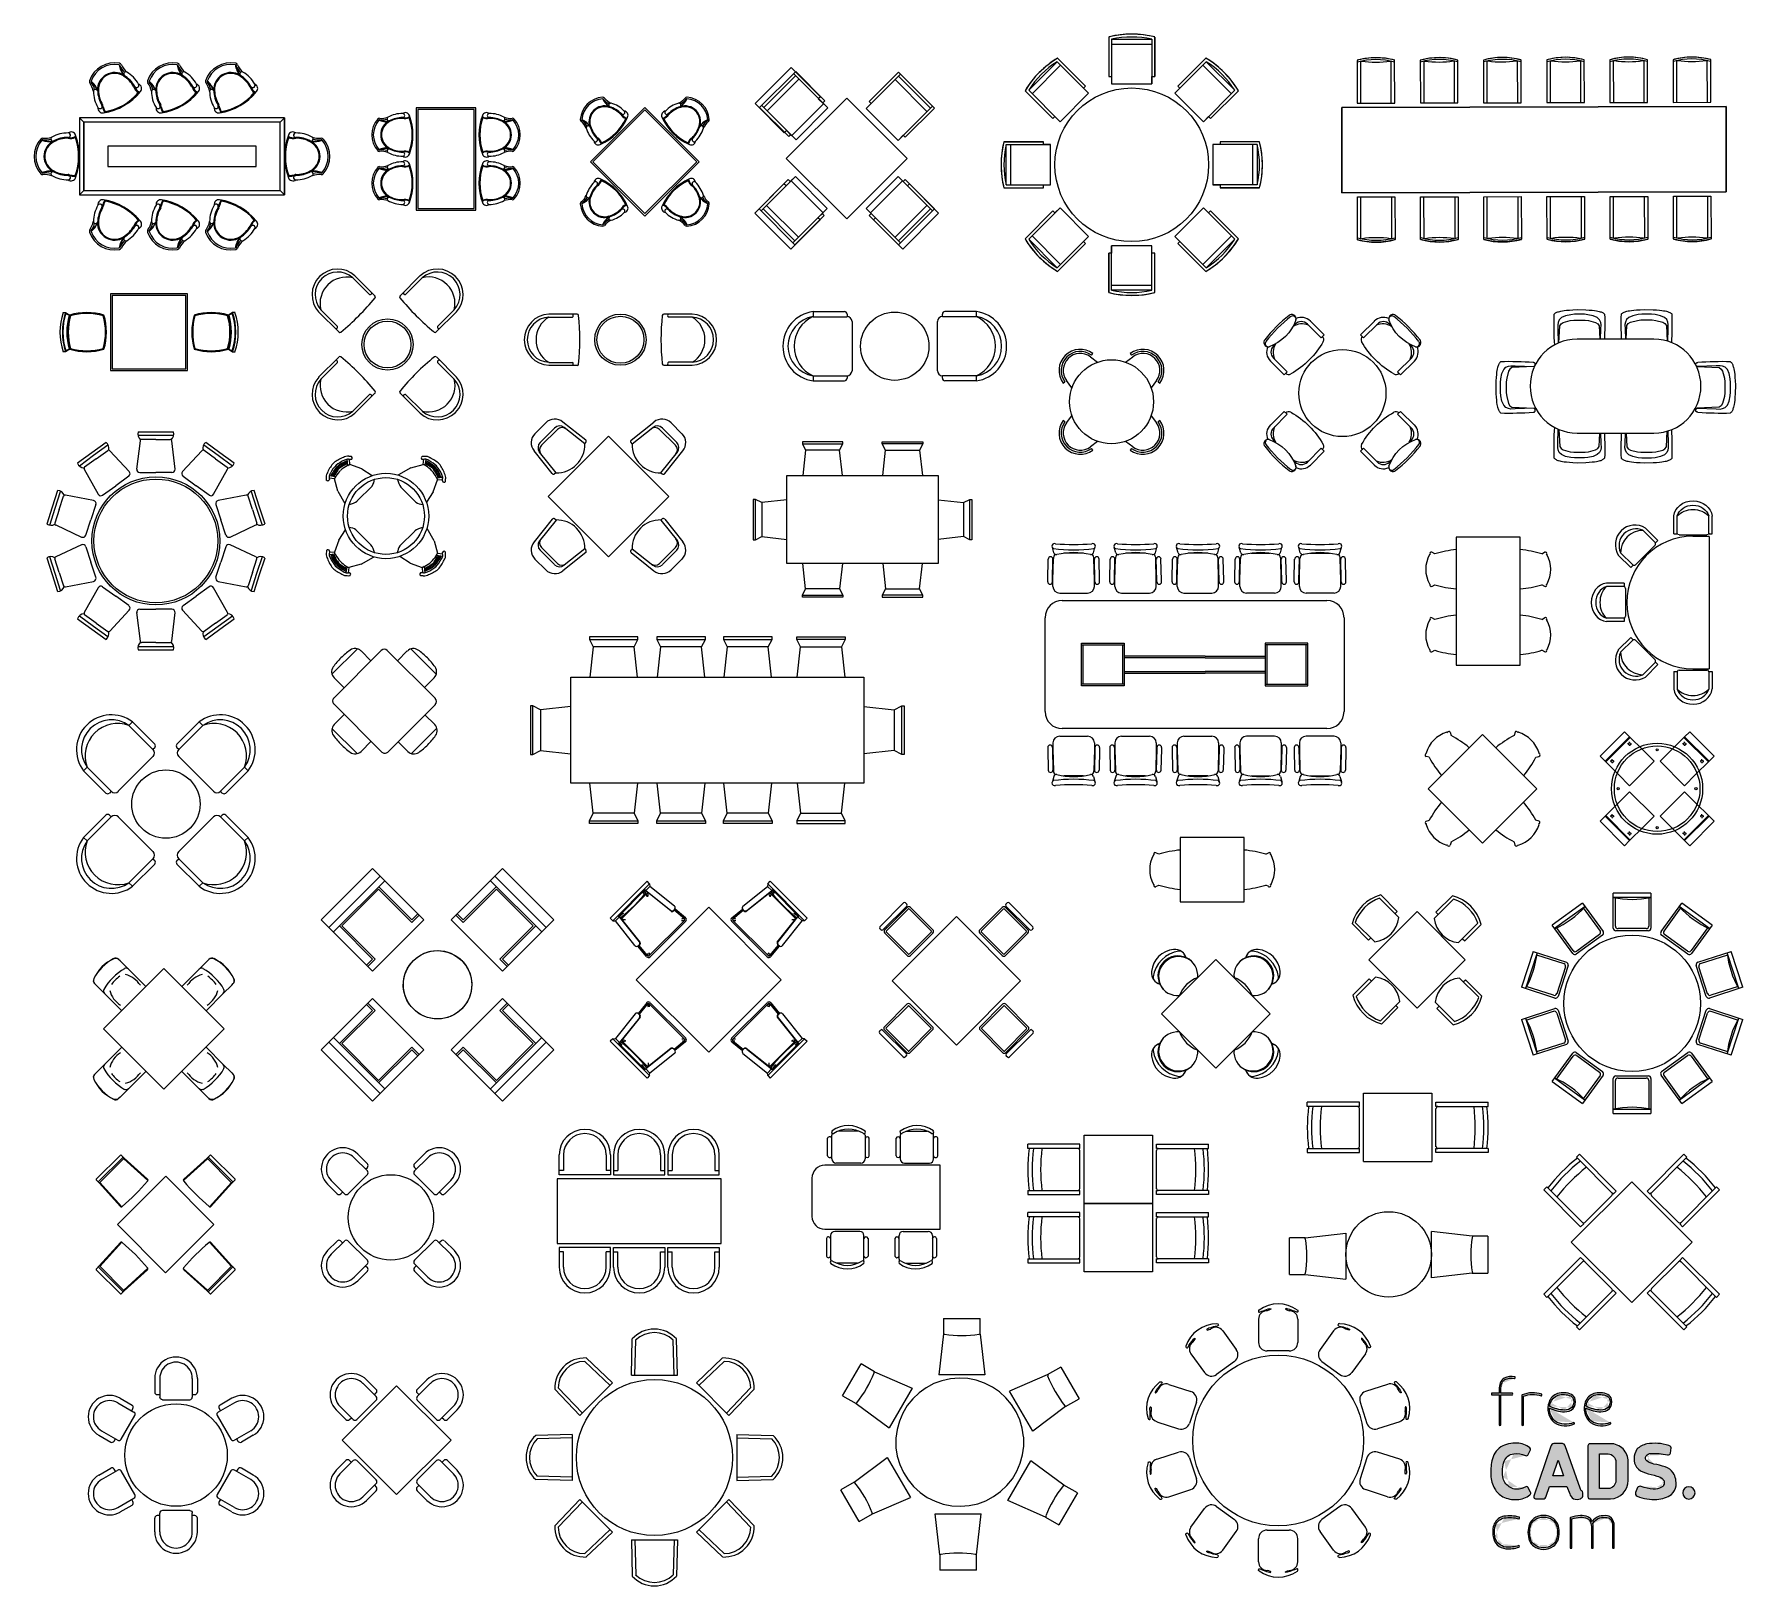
# Model space of a CAD drawing. Header units: inches. Extents: x -9234 to 10771, y 9659 to 27835.
import ezdxf

# ---------------------------------------------------------------- set-up
doc = ezdxf.new("R2010")
doc.units = ezdxf.units.IN
doc.header["$MEASUREMENT"] = 0
doc.layers.add('freecads.com', color=7, linetype='Continuous')

# ---------------------------------------------------------------- blocks, each defined once
blk = doc.blocks.new('A$C7A693FB6')
at = {"layer": 'freecads.com', "true_color": 0xc7c8ca}
h = blk.add_hatch(color=9, dxfattribs=at)
h.dxf.hatch_style = 1
edge = h.paths.add_edge_path()
edge.add_arc((140.2, 300.7), 21.6, 108.2032, 160.6504)
edge.add_arc((147.7, 297.5), 29.8, 159.6979, 228.7066)
edge.add_arc((146.3, 302.2), 32.7, 235.9813, 295.5016)
edge.add_arc((160.1, 273.1), 0.492, 299.5324, 342.7687)
edge.add_arc((158.6, 273.3), 2.03, 349.6683, 421.3351)
edge.add_arc((159.4, 274.6), 0.492, 68.2348, 110.6838)
edge.add_arc((146.3, 302.2), 30, 236.3084, 295.5145, ccw=False)
edge.add_arc((147.7, 297.5), 27.1, 178.6471, 228.3466, ccw=False)
edge.add_arc((147.9, 356), 64, 244.7473, 266.8824)
edge.add_arc((144.4, 313.1), 21, 269.8793, 310.7287)
edge.add_arc((145.8, 307.8), 16.3, 319.29, 373.6421)
edge.add_arc((149.6, 309.2), 12.4, 11.8632, 60.9542)
edge.add_arc((142.7, 288.6), 33.9, 67.7186, 105.9819)
edge = h.paths.add_edge_path(flags=16)
edge.add_arc((149.5, 309.1), 9.79, 12.2092, 59.9224, ccw=False)
edge.add_arc((145.7, 307.9), 13.7, -39.7856, 13.7242, ccw=False)
edge.add_arc((144.4, 313.1), 18.4, 270.0935, 310.0941, ccw=False)
edge.add_arc((147.9, 356), 61.3, 243.7873, 266.8152, ccw=False)
edge.add_arc((147.7, 297.5), 27.2, 159.6149, 172.5493, ccw=False)
edge.add_arc((140.2, 300.7), 18.9, 108.3589, 160.6504, ccw=False)
edge.add_arc((142.7, 288.6), 31.2, 68.0221, 105.885, ccw=False)
edge = h.paths.add_edge_path()
edge.add_arc((198.2, 300.7), 21.6, 108.2032, 160.6504)
edge.add_arc((205.8, 297.5), 29.8, 159.6979, 228.7066)
edge.add_arc((204.4, 302.2), 32.7, 235.9813, 295.5016)
edge.add_arc((218.2, 273.1), 0.492, 299.5324, 342.7687)
edge.add_arc((216.7, 273.3), 2.03, 349.6683, 421.3351)
edge.add_arc((217.5, 274.6), 0.492, 68.2348, 110.6838)
edge.add_arc((204.4, 302.2), 30, 236.3084, 295.5145, ccw=False)
edge.add_arc((205.8, 297.5), 27.1, 178.6471, 228.3466, ccw=False)
edge.add_arc((205.9, 356), 64, 244.7473, 266.8824)
edge.add_arc((202.5, 313.1), 21, 269.8793, 310.7287)
edge.add_arc((203.8, 307.8), 16.3, 319.29, 373.6421)
edge.add_arc((207.6, 309.2), 12.4, 11.8632, 60.9542)
edge.add_arc((200.8, 288.6), 33.9, 67.7186, 105.9819)
edge = h.paths.add_edge_path(flags=16)
edge.add_arc((207.5, 309.1), 9.79, 12.2092, 59.9224, ccw=False)
edge.add_arc((203.8, 307.9), 13.7, -39.7856, 13.7242, ccw=False)
edge.add_arc((202.5, 313.1), 18.4, 270.0935, 310.0941, ccw=False)
edge.add_arc((205.9, 356), 61.3, 243.7873, 266.8152, ccw=False)
edge.add_arc((205.8, 297.5), 27.2, 159.6149, 172.5493, ccw=False)
edge.add_arc((198.2, 300.7), 18.9, 108.3589, 160.6504, ccw=False)
edge.add_arc((200.8, 288.6), 31.2, 68.0221, 105.885, ccw=False)
edge = h.paths.add_edge_path()
edge.add_arc((77.4, 318.2), 1.19, 119.6439, 181.8497)
edge.add_line((76.3, 318.1), (76.3, 271.2))
edge.add_arc((76.7, 271.3), 0.492, 184.0307, 227.2669)
edge.add_arc((77.6, 272.6), 2.03, 234.1666, 305.8334)
edge.add_arc((78.4, 271.3), 0.492, 312.7331, 364.8189)
edge.add_line((78.9, 271.3), (78.9, 316.9))
edge.add_arc((79.5, 316.8), 0.531, 103.609, 169.2528, ccw=False)
edge.add_arc((93.8, 277.6), 42.3, 71.4033, 110.039, ccw=False)
edge.add_arc((107.4, 318.1), 0.492, 256.2307, 298.6794)
edge.add_arc((106.5, 319.3), 2.03, 305.579, 377.2459)
edge.add_arc((108, 319.7), 0.492, 24.1455, 67.3817)
edge.add_arc((93.8, 277.6), 45, 71.4125, 112.1747)
edge = h.paths.add_edge_path()
edge.add_arc((65.2, 347.6), 0.492, 31.5557, 74.792)
edge.add_arc((60, 321.1), 27.5, 78.8227, 115.3412)
edge.add_arc((55.1, 333.7), 14, 119.3679, 161.4017)
edge.add_arc((70.5, 328.2), 30.4, 160.8956, 180.0053)
edge.add_line((40.1, 328.2), (40.1, 321.9))
edge.add_line((40.1, 321.9), (28.4, 321.9))
edge.add_arc((28.4, 321.4), 0.492, 94.0307, 137.2669)
edge.add_arc((29.7, 320.5), 2.03, 144.1666, 215.8334)
edge.add_arc((28.4, 319.7), 0.492, 222.7331, 274.0307)
edge.add_line((28.5, 319.2), (40.1, 319.2))
edge.add_line((40.1, 319.2), (40.1, 271.2))
edge.add_arc((40.6, 271.3), 0.492, 184.0307, 227.2669)
edge.add_arc((41.4, 272.6), 2.03, 234.1666, 305.8334)
edge.add_arc((42.3, 271.3), 0.492, 312.7331, 364.8189)
edge.add_line((42.8, 271.3), (42.8, 319.2))
edge.add_line((42.8, 319.2), (61.2, 319.2))
edge.add_arc((61.1, 319.7), 0.492, 274.0307, 317.2669)
edge.add_arc((59.9, 320.5), 2.03, 324.1666, 395.8334)
edge.add_arc((61.1, 321.4), 0.492, 42.7331, 94.0727)
edge.add_line((61.1, 321.9), (42.8, 321.9))
edge.add_line((42.8, 321.9), (42.8, 328.2))
edge.add_arc((70.5, 328.2), 27.7, 160.8486, 180.006, ccw=False)
edge.add_arc((55.1, 333.7), 11.3, 119.8318, 161.4017, ccw=False)
edge.add_arc((60, 321.1), 24.8, 78.8072, 115.1174, ccw=False)
edge.add_arc((64.8, 345.9), 0.492, 263.6404, 306.0896)
edge.add_arc((63.7, 347), 2.03, 312.9893, 384.6561)
at = {"layer": 'freecads.com', "true_color": 0x000000}
h = blk.add_hatch(color=18, dxfattribs=at)
h.dxf.hatch_style = 1
edge = h.paths.add_edge_path()
edge.add_arc((343.2, 162.5), 9.84, 0, 180)
edge.add_arc((343.2, 162.5), 9.84, 180, 360)
edge = h.paths.add_edge_path()
edge.add_arc((290.9, 177.6), 32, 353.2755, 391.5868)
edge.add_arc((298.2, 181.1), 24, 33.6762, 72.6013)
edge.add_arc((270.9, 107.8), 102.2, 70.2743, 80.6553)
edge.add_arc((291, 232.7), 24.3, 231.7921, 261.6353, ccw=False)
edge.add_arc((280.3, 218.4), 6.4, 145.1713, 228.2716, ccw=False)
edge.add_arc((282.8, 215.3), 10.3, 93.5563, 139.1099, ccw=False)
edge.add_arc((286.9, 112.8), 112.8, 78.6412, 92.3981, ccw=False)
edge.add_arc((310, 227.9), 4.55, 258.6545, 335.5687)
edge.add_line((314.1, 226), (314.8, 234.8))
edge.add_arc((309.6, 233), 5.53, 18.891, 74.6173)
edge.add_arc((288.6, 166.7), 75.1, 72.5868, 99.7343)
edge.add_arc((281, 212.5), 28.7, 100.4409, 136.3423)
edge.add_arc((280.5, 217.7), 24.9, 144.0896, 180.8594)
edge.add_arc((279.6, 216.8), 24.1, 178.6572, 213.8745)
edge.add_arc((283.9, 225.8), 33, 222.7985, 252.075)
edge.add_arc((409.9, 669.9), 494.6, 254.0209, 256.235)
edge.add_arc((287.9, 170.3), 19.7, 44.2065, 77.3059, ccw=False)
edge.add_arc((297, 179.1), 7.01, -1.5002, 44.565, ccw=False)
edge.add_arc((295.8, 179), 8.26, 298.2312, 359.045, ccw=False)
edge.add_arc((287.8, 193), 24.4, 266.4157, 299.1336, ccw=False)
edge.add_arc((292.8, 245), 76.6, 250.4022, 265.1528, ccw=False)
edge.add_arc((265.6, 167.4), 5.67, 74.6877, 141.4682)
edge.add_line((261.1, 170.9), (258, 163.3))
edge.add_arc((262.6, 161.8), 4.89, 162.3867, 246.1384)
edge.add_arc((287.4, 220.4), 68.5, 246.9512, 273.9898)
edge.add_arc((289.7, 197.1), 45.1, 273.2113, 304.7436)
edge.add_arc((301.5, 176.3), 21.4, 310.5275, 353.5632)
edge = h.paths.add_edge_path()
edge.add_line((246.1, 182.6), (246.1, 212.3))
edge.add_arc((218.2, 213.3), 27.9, 357.9871, 450.5804)
edge.add_line((217.9, 241.2), (185.3, 241.2))
edge.add_arc((185.8, 237.1), 4.16, 96.3456, 170.0568)
edge.add_line((181.7, 237.8), (181.7, 156.5))
edge.add_arc((185.7, 156.8), 4.06, 184.3653, 271.2719)
edge.add_line((185.8, 152.8), (218, 152.8))
edge.add_arc((216.7, 182.1), 29.4, 272.6774, 360.9802)
edge = h.paths.add_edge_path(flags=16)
edge.add_line((214.6, 169.4), (200.2, 169.4))
edge.add_line((200.2, 169.4), (200.2, 224.9))
edge.add_line((200.2, 224.9), (214.4, 224.9))
edge.add_arc((213.5, 211.8), 13.1, 0.9489, 86.2002, ccw=False)
edge.add_line((226.6, 212), (226.6, 182.1))
edge.add_arc((214, 182), 12.6, -87.3659, 0.116, ccw=False)
edge = h.paths.add_edge_path()
edge.add_arc((140.8, 236.1), 5.19, 16.4292, 86.1417)
edge.add_line((141.1, 241.3), (127.3, 241.3))
edge.add_arc((128.5, 235.7), 5.73, 101.4097, 167.218)
edge.add_line((122.9, 237), (95.5, 157.2))
edge.add_arc((98.6, 156.2), 3.3, 161.4831, 264.7227)
edge.add_line((98.3, 152.9), (110.1, 152.9))
edge.add_arc((110.1, 158.2), 5.25, 270.1955, 350.0571)
edge.add_line((115.3, 157.3), (120.5, 172.7))
edge.add_line((120.5, 172.7), (148.3, 172.7))
edge.add_line((148.3, 172.7), (152.9, 161.3))
edge.add_arc((165.8, 164.7), 13.4, 194.7671, 239.9582)
edge.add_arc((164.3, 166.6), 14.5, 248.9626, 292.884)
edge.add_arc((167.2, 160.3), 7.57, 291.4321, 335.0885)
edge.add_line((174, 157.2), (174, 162.9))
edge.add_arc((170.2, 162.5), 3.82, 5.4221, 57.8418)
edge.add_arc((176.9, 171.8), 7.65, 194.194, 232.3928, ccw=False)
edge.add_line((169.5, 169.9), (145.8, 237.6))
h.paths.add_polyline_path([(142.8, 189.6), (126, 189.6), (134.4, 215)], flags=16)
edge = h.paths.add_edge_path()
edge.add_arc((86.9, 162.4), 3.83, 312.13, 377.9723)
edge.add_line((90.5, 163.6), (86.2, 171.5))
edge.add_arc((83.8, 169.1), 3.38, 45.3368, 125.9106)
edge.add_arc((66.5, 199.8), 31.8, 284.0105, 298.7692, ccw=False)
edge.add_arc((69.2, 191.6), 23.3, 236.3773, 282.4507, ccw=False)
edge.add_arc((69.3, 191.9), 23.6, 189.0063, 236.5288, ccw=False)
edge.add_arc((92.9, 196.7), 47.6, 159.5296, 190.2369, ccw=False)
edge.add_arc((65.6, 206.5), 18.6, 96.741, 158.3335, ccw=False)
edge.add_arc((68.1, 191.8), 33.5, 65.183, 97.9877, ccw=False)
edge.add_arc((83.8, 225), 3.28, 239.7305, 312.0219)
edge.add_line((85.9, 222.6), (90.2, 231.1))
edge.add_arc((87.4, 232.3), 3.05, 337.0357, 411.596)
edge.add_arc((68.1, 207.4), 34.6, 52.25, 89.0043)
edge.add_arc((65.6, 195.8), 46.2, 86.1699, 119.598)
edge.add_arc((62.2, 208), 34.1, 124.7792, 170.4355)
edge.add_arc((113.3, 196), 86.5, 168.1953, 183.4664)
edge.add_arc((69.9, 191.2), 43, 180.5397, 210.759)
edge.add_arc((63.1, 187.1), 35, 210.6749, 240.8973)
edge.add_arc((65.1, 193.1), 41.2, 242.4636, 274.8321)
edge.add_arc((69.2, 182.6), 30.7, 268.9387, 311.3035)
at = {"layer": 'freecads.com', "true_color": 0xc7c8ca}
h = blk.add_hatch(color=9, dxfattribs=at)
h.dxf.hatch_style = 1
edge = h.paths.add_edge_path()
edge.add_arc((208.3, 95.1), 28.4, 81.6401, 105.1341, ccw=False)
edge.add_arc((211.1, 113.9), 9.45, 40.5081, 82.2331, ccw=False)
edge.add_arc((204.6, 110.4), 16.7, 0.054, 34.8754, ccw=False)
edge.add_line((221.3, 110.5), (221.3, 74.7))
edge.add_arc((221.8, 74.7), 0.492, 184.0307, 227.2669)
edge.add_arc((222.6, 76), 2.03, 234.1666, 305.8334)
edge.add_arc((223.5, 74.7), 0.492, 312.7331, 364.8189)
edge.add_line((224, 74.8), (224, 110.5))
edge.add_arc((204.6, 110.4), 19.4, 0.054, 35.2559)
edge.add_arc((211.1, 113.9), 12.1, 39.8679, 80.5824)
edge.add_arc((208.3, 95.1), 31.1, 81.0463, 105.3183)
edge.add_arc((207.3, 103.6), 22.7, 108.6515, 144.956)
edge.add_arc((166.1, 107.9), 24.2, 21.0189, 30.5301)
edge.add_arc((177.7, 113.6), 11.4, 35.5956, 68.0751)
edge.add_arc((171.2, 98.6), 27.7, 67.1578, 92.604)
edge.add_arc((171, 83.4), 42.9, 91.3565, 112.8387)
edge.add_arc((154.9, 121.7), 1.42, 115.667, 172.486)
edge.add_line((153.5, 121.9), (153.5, 74.7))
edge.add_arc((154, 74.7), 0.492, 184.0307, 227.2669)
edge.add_arc((154.9, 76), 2.03, 234.1666, 305.8334)
edge.add_arc((155.7, 74.7), 0.492, 312.7331, 364.8189)
edge.add_line((156.2, 74.8), (156.2, 120.5))
edge.add_arc((156.7, 120.5), 0.487, 108.9324, 183.4201, ccw=False)
edge.add_arc((171, 83.4), 40.2, 91.3565, 111.0295, ccw=False)
edge.add_arc((171.2, 98.6), 25.1, 67.1614, 92.727, ccw=False)
edge.add_arc((177.7, 113.6), 8.68, 36.3561, 68.3435, ccw=False)
edge.add_arc((166.1, 107.9), 21.6, 1.6619, 30.2022, ccw=False)
edge.add_line((187.6, 108.6), (187.6, 74.7))
edge.add_arc((188.1, 74.7), 0.492, 184.0307, 227.2669)
edge.add_arc((189, 76), 2.03, 234.1666, 305.8334)
edge.add_arc((189.8, 74.7), 0.492, 312.7331, 364.8189)
edge.add_line((190.3, 74.8), (190.3, 108.6))
edge.add_arc((166.1, 107.9), 24.2, 1.5671, 13.3996)
edge.add_arc((208.1, 102.1), 21.7, 109.54, 148.0755, ccw=False)
edge = h.paths.add_edge_path()
edge.add_arc((109.9, 101.5), 26.4, 25.1911, 49.7065)
edge.add_arc((111.4, 99.6), 27, 54.7289, 90.5541)
edge.add_arc((110.8, 99.6), 27, 89.4459, 125.2711)
edge.add_arc((112.3, 101.5), 26.4, 130.2935, 154.8089)
edge.add_arc((126.2, 99.4), 40.1, 160.513, 179.9534)
edge.add_arc((126.2, 99.4), 40.1, 180.0466, 199.487)
edge.add_arc((112.3, 97.3), 26.4, 205.1911, 229.7065)
edge.add_arc((110.8, 99.2), 27, 234.7289, 270.5541)
edge.add_arc((111.4, 99.2), 27, 269.4459, 305.2711)
edge.add_arc((109.9, 97.3), 26.4, 310.2935, 334.8089)
edge.add_arc((96, 99.4), 40.1, 340.513, 359.9534)
edge.add_arc((96, 99.4), 40.1, 0.0466, 19.487)
edge = h.paths.add_edge_path(flags=16)
edge.add_arc((96, 99.4), 37.4, 340.72, 359.9534, ccw=False)
edge.add_arc((109.9, 97.3), 23.7, 310.5838, 334.4879, ccw=False)
edge.add_arc((111.2, 99.5), 24.6, 269.6918, 304.8956, ccw=False)
edge.add_arc((111, 99.5), 24.6, 235.1134, 270.3057, ccw=False)
edge.add_arc((112.3, 97.3), 23.7, 205.5121, 229.4214, ccw=False)
edge.add_arc((126.2, 99.4), 37.4, 180.0466, 199.28, ccw=False)
edge.add_arc((126.2, 99.4), 37.4, 160.72, 179.9534, ccw=False)
edge.add_arc((112.3, 101.5), 23.7, 130.5786, 154.4879, ccw=False)
edge.add_arc((111, 99.3), 24.6, 89.6943, 124.8866, ccw=False)
edge.add_arc((111.2, 99.3), 24.6, 55.1044, 90.3082, ccw=False)
edge.add_arc((109.9, 101.5), 23.7, 25.5121, 49.4162, ccw=False)
edge.add_arc((96, 99.4), 37.4, 0.0466, 19.28, ccw=False)
edge = h.paths.add_edge_path()
edge.add_arc((51.6, 104.5), 21, 100.2294, 155.6131)
edge.add_arc((67.2, 99.6), 37.3, 158.6376, 190.7802)
edge.add_arc((56.4, 97.4), 26.3, 190.5065, 223.1434)
edge.add_arc((54.2, 98.8), 25.7, 228.692, 262.7062)
edge.add_arc((55, 128.1), 55, 265.7633, 288.1939)
edge.add_arc((72, 76.3), 0.492, 290.7427, 333.9789)
edge.add_arc((70.5, 76.7), 2.03, 340.8785, 412.5454)
edge.add_arc((71.5, 77.9), 0.492, 59.445, 103.2123)
edge.add_arc((55, 128.1), 52.3, 265.843, 288.2651, ccw=False)
edge.add_arc((54.2, 98.8), 23, 229.0155, 262.5307, ccw=False)
edge.add_arc((56.4, 97.4), 23.6, 190.4758, 222.8276, ccw=False)
edge.add_arc((67.2, 99.6), 34.6, 158.7569, 190.7802, ccw=False)
edge.add_arc((51.6, 104.5), 18.3, 100.2956, 155.395, ccw=False)
edge.add_arc((56.9, 70.1), 53.2, 73.8674, 99.2818, ccw=False)
edge.add_arc((71.8, 121.6), 0.492, 258.8985, 299.6751)
edge.add_arc((70.8, 122.8), 2.03, 306.5747, 378.2416)
edge.add_arc((72.3, 123.3), 0.492, 25.1412, 71.2534)
edge.add_arc((56.9, 70.1), 55.9, 73.8441, 99.3056)
at = {"layer": 'freecads.com'}
for points in [[(65.6, 347.9, 0.190924), (65.3, 348.1, 0.160704), (48.2, 345.9, 0.185491), (41.8, 338.2, 0.083576), (40.1, 328.2), (40.1, 321.9), (28.4, 321.9, 0.190924), (28.1, 321.7, 0.323313), (28.1, 319.3, 0.227643), (28.5, 319.2), (40.1, 319.2), (40.1, 271.2, 0.190924), (40.2, 270.9, 0.323313), (42.6, 270.9, 0.231263), (42.8, 271.3), (42.8, 319.2), (61.2, 319.2, 0.190924), (61.5, 319.3, 0.323313), (61.5, 321.7, 0.227835), (61.1, 321.9), (42.8, 321.9), (42.8, 328.2, -0.083785), (44.3, 337.3, -0.183399), (49.4, 343.6, -0.159772), (64.8, 345.4, 0.187367), (65.1, 345.5, 0.323313)], [(76.9, 319.2, 0.278292), (76.3, 318.1), (76.3, 271.2, 0.190924), (76.4, 270.9, 0.323313), (78.8, 270.9, 0.231263), (78.9, 271.3), (78.9, 316.9, -0.294524), (79.3, 317.3, -0.170195), (107.3, 317.6, 0.187365), (107.7, 317.7, 0.323313), (108.4, 319.9, 0.190924), (108.1, 320.2, 0.179758)], [(133.4, 321.2, 0.232924), (119.8, 307.8, 0.31055), (128, 275.1, 0.265707), (160.4, 272.7, 0.190924), (160.6, 272.9, 0.323313), (159.6, 275.1, 0.187366), (159.2, 275.1, -0.26424), (129.7, 277.2, -0.220319), (120.6, 298.1, 0.096884), (144.4, 292.1, 0.180151), (158.2, 297.2, 0.241704), (161.7, 311.7, 0.217537), (155.6, 320, 0.168524)], [(154.4, 317.5, -0.211249), (159.1, 311.1, -0.237818), (156.3, 299.1, -0.176329), (144.5, 294.8, -0.100817), (120.8, 301, -0.056497), (122.3, 306.9, -0.232209), (134.2, 318.6, -0.166728)], [(191.4, 321.2, 0.232924), (177.8, 307.8, 0.31055), (186.1, 275.1, 0.265707), (218.4, 272.7, 0.190924), (218.7, 272.9, 0.323313), (217.6, 275.1, 0.187366), (217.3, 275.1, -0.26424), (187.7, 277.2, -0.220319), (178.6, 298.1, 0.096884), (202.5, 292.1, 0.180151), (216.2, 297.2, 0.241704), (219.7, 311.7, 0.217537), (213.6, 320, 0.168524)], [(212.4, 317.5, -0.211249), (217.1, 311.1, -0.237818), (214.3, 299.1, -0.176329), (202.5, 294.8, -0.100817), (178.9, 301, -0.056497), (180.3, 306.9, -0.232209), (192.2, 318.6, -0.166728)], [(89.4, 159.6, 0.295465), (90.5, 163.6), (86.2, 171.5, 0.366808), (81.8, 171.9, -0.064486), (74.2, 168.9, -0.203786), (56.3, 172.2, -0.21038), (46, 188.2, -0.134793), (48.3, 213.3, -0.275411), (63.4, 225, -0.144123), (82.1, 222.2, 0.326326), (85.9, 222.6), (90.2, 231.1, 0.337316), (89.3, 234.7, 0.16176), (68.7, 242, 0.146901), (42.8, 236, 0.201891), (28.6, 213.7, 0.066731), (27, 190.8, 0.132626), (33, 169.2, 0.13264), (46.1, 156.5, 0.142181), (68.6, 152, 0.186986)], [(145.8, 237.6, 0.31392), (141.1, 241.3), (127.3, 241.3, 0.295304), (122.9, 237), (95.5, 157.2, 0.483632), (98.3, 152.9), (110.1, 152.9, 0.363287), (115.3, 157.3), (120.5, 172.7), (148.3, 172.7), (152.9, 161.3, 0.199779), (159.1, 153.1, 0.194024), (169.9, 153.3, 0.192825), (174, 157.2), (174, 162.9, 0.232798), (172.2, 165.7, -0.168235), (169.5, 169.9)], [(246.1, 182.6), (246.1, 212.3, 0.427533), (217.9, 241.2), (185.3, 241.2, 0.333195), (181.7, 237.8), (181.7, 156.5, 0.398487), (185.8, 152.8), (218, 152.8, 0.405564)], [(214.6, 169.4), (200.2, 169.4), (200.2, 224.9), (214.4, 224.9, -0.390142), (226.6, 212), (226.6, 182.1, -0.401399)], [(322.7, 173.9, 0.168739), (318.2, 194.4, 0.171495), (305.4, 204, 0.045327), (287.5, 208.6, -0.130956), (276, 213.6, -0.379367), (275, 222, -0.201424), (282.1, 225.6, -0.060098), (309.1, 223.5, 0.348796), (314.1, 226), (314.8, 234.8, 0.24806), (311, 238.4, 0.119011), (275.9, 240.7, 0.157944), (260.3, 232.3, 0.161829), (255.6, 217.4, 0.154885), (259.7, 203.4, 0.128442), (273.7, 194.4, 0.009661), (292.2, 189.5, -0.145436), (302, 184, -0.203748), (304, 178.9, -0.271759), (299.7, 171.7, -0.143736), (286.3, 168.7, -0.06445), (267.1, 172.9, 0.299921), (261.1, 170.9), (258, 163.3, 0.382622), (260.7, 157.4, 0.118528), (292.2, 152.1, 0.13846), (315.4, 160, 0.190017)], [(353, 162.5, 1), (333.3, 162.5, 1)], [(47.9, 125.2, 0.246474), (32.4, 113.2, 0.141175), (30.5, 92.6, 0.143376), (37.2, 79.4, 0.149514), (50.9, 73.2, 0.098186), (72.2, 75.8, 0.190924), (72.4, 76.1, 0.323313), (71.8, 78.3, 0.193327), (71.4, 78.4, -0.098148), (51.2, 75.9, -0.147289), (39.1, 81.4, -0.142106), (33.2, 93.1, -0.140645), (34.9, 112.1, -0.245158), (48.3, 122.5, -0.111348), (71.7, 121.1, 0.179823), (72, 121.2, 0.323313), (72.7, 123.5, 0.203962), (72.4, 123.7, 0.111556)], [(133.7, 112.7, 0.107378), (126.9, 121.6, 0.157603), (111.1, 126.6, 0.157603), (95.3, 121.6, 0.107378), (88.5, 112.7, 0.085029), (86.2, 99.4, 0.085029), (88.5, 86.1, 0.107378), (95.3, 77.2, 0.157603), (111.1, 72.2, 0.157603), (126.9, 77.2, 0.107378), (133.7, 86.1, 0.085029), (136, 99.4, 0.085029)], [(133.3, 99.4, -0.084119), (131.3, 87.1, -0.104681), (125.3, 79.3, -0.154825), (111.1, 74.9, -0.154774), (96.9, 79.3, -0.104704), (90.9, 87.1, -0.084119), (88.8, 99.4, -0.084119), (90.9, 111.7, -0.104704), (96.9, 119.5, -0.154774), (111.1, 123.9, -0.154825), (125.3, 119.5, -0.104681), (131.3, 111.7, -0.084119)], [(200.8, 122.5, -0.102872), (212.4, 123.2, -0.184098), (218.3, 120, -0.153117), (221.3, 110.5), (221.3, 74.7, 0.190924), (221.5, 74.4, 0.323313), (223.8, 74.4, 0.231263), (224, 74.8), (224, 110.5, 0.154817), (220.4, 121.6, 0.179543), (213.1, 125.8, 0.106304), (200, 125.1, 0.159746), (188.7, 116.6, 0.041525), (187, 120.2, 0.142675), (182, 124.2, 0.111488), (169.9, 126.3, 0.094009), (154.3, 123, 0.253127), (153.5, 121.9), (153.5, 74.7, 0.190924), (153.7, 74.4, 0.323313), (156, 74.4, 0.231263), (156.2, 74.8), (156.2, 120.5, -0.336963), (156.5, 121, -0.086051), (170, 123.6, -0.112016), (180.9, 121.7, -0.140485), (184.7, 118.8, -0.125178), (187.6, 108.6), (187.6, 74.7, 0.190924), (187.8, 74.4, 0.323313), (190.2, 74.4, 0.231263), (190.3, 74.8), (190.3, 108.6, 0.051675), (189.7, 113.6, -0.169746)]]:
    blk.add_lwpolyline(points, format="xyb", close=True, dxfattribs=at)
blk.add_lwpolyline([(142.8, 189.6), (126, 189.6), (134.4, 215)], close=True, dxfattribs=at)

msp = doc.modelspace()

# ---------------------------------------------------------------- linework, layer by layer
for p, q in [((3419, 27818, 0), (3370, 27807, 0)), ((3467, 27825, 0), (3419, 27818, 0)), ((3533, 27832, 0), (3467, 27825, 0)), ((3587, 27835, 0), (3533, 27832, 0)), ((3645, 27835, 0), (3587, 27835, 0)), ((3687, 27833, 0), (3645, 27835, 0)), ((3720, 27831, 0), (3687, 27833, 0)), ((3752, 27827, 0), (3720, 27831, 0)), ((3798, 27820, 0), (3752, 27827, 0)), ((3825, 27816, 0), (3798, 27820, 0)), ((3867, 27807, 0), (3825, 27816, 0)), ((3370, 27807, 0), (3347, 27802, 0)), ((3347, 27802, 0), (3347, 27340, 0)), ((3887, 27802, 0), (3867, 27807, 0)), ((3887, 27340, 0), (3887, 27802, 0)), ((2586, 27435, 0), (2555, 27407, 0)), ((2611, 27457, 0), (2586, 27435, 0)), ((2637, 27477, 0), (2611, 27457, 0)), ((2674, 27505, 0), (2637, 27477, 0)), ((2696, 27520, 0), (2674, 27505, 0)), ((2732, 27544, 0), (2696, 27520, 0)), ((2749, 27554, 0), (2732, 27544, 0)), ((3076, 27228, 0), (2749, 27554, 0)), ((4484, 27554, 0), (4157, 27228, 0)), ((4504, 27542, 0), (4484, 27554, 0)), ((4546, 27514, 0), (4504, 27542, 0)), ((4586, 27486, 0), (4546, 27514, 0)), ((4637, 27444, 0), (4586, 27486, 0)), ((4677, 27408, 0), (4637, 27444, 0)), ((4718, 27367, 0), (4677, 27408, 0)), ((-740, 26977, 0), (-318, 27398, 0)), ((-318, 27398, 0), (-740, 26977, 0)), ((-318, 27351, 0), (-692, 26977, 0)), ((-278, 27311, 0), (-652, 26937, 0)), ((-342, 27375, 0), (60, 26973, 0)), ((-318, 27398, 0), (24, 27056, 0)), ((-318, 27398, 0), (24, 27056, 0)), ((909, 27367, 0), (507, 26965, 0)), ((885, 27391, 0), (543, 27048, 0)), ((885, 27391, 0), (543, 27048, 0)), ((845, 27303, 0), (1219, 26929, 0)), ((1307, 26969, 0), (885, 27391, 0)), ((885, 27391, 0), (1307, 26969, 0)), ((885, 27343, 0), (1259, 26969, 0)), ((2408, 27235, 0), (2380, 27193, 0)), ((2436, 27275, 0), (2408, 27235, 0)), ((2478, 27326, 0), (2436, 27275, 0)), ((2514, 27366, 0), (2478, 27326, 0)), ((2555, 27407, 0), (2514, 27366, 0)), ((3052, 27204, 0), (3076, 27228, 0)), ((3347, 27340, 0), (3380, 27340, 0)), ((3380, 27340, 0), (3380, 27255, 0)), ((3380, 27255, 0), (3853, 27255, 0)), ((3853, 27255, 0), (3853, 27340, 0)), ((3853, 27340, 0), (3887, 27340, 0)), ((4157, 27228, 0), (4181, 27204, 0)), ((4747, 27336, 0), (4718, 27367, 0)), ((4768, 27311, 0), (4747, 27336, 0)), ((4789, 27285, 0), (4768, 27311, 0)), ((4816, 27248, 0), (4789, 27285, 0)), ((4832, 27226, 0), (4816, 27248, 0)), ((4855, 27190, 0), (4832, 27226, 0)), ((280, 27086, 0), (-428, 26379, 0)), ((-428, 26379, 0), (280, 27086, 0)), ((280, 27086, 0), (-428, 26379, 0)), ((24, 27056, 0), (0, 27032, 0)), ((24, 27056, 0), (0, 27032, 0)), ((0, 27032, 0), (60, 26973, 0)), ((987, 26379, 0), (280, 27086, 0)), ((280, 27086, 0), (987, 26379, 0)), ((987, 26379, 0), (280, 27086, 0)), ((567, 27025, 0), (507, 26965, 0)), ((543, 27048, 0), (567, 27025, 0)), ((543, 27048, 0), (567, 27025, 0)), ((2380, 27193, 0), (2368, 27173, 0)), ((2368, 27173, 0), (2694, 26846, 0)), ((2778, 26810, 0), (3112, 27144, 0)), ((3112, 27144, 0), (3052, 27204, 0)), ((4181, 27204, 0), (4121, 27144, 0)), ((4121, 27144, 0), (4455, 26810, 0)), ((4539, 26846, 0), (4866, 27173, 0)), ((4866, 27173, 0), (4855, 27190, 0)), ((-398, 26635, 0), (-740, 26977, 0)), ((-740, 26977, 0), (-398, 26635, 0)), ((-716, 27001, 0), (-314, 26599, 0)), ((60, 26973, 0), (-314, 26599, 0)), ((60, 26973, 0), (-314, 26599, 0)), ((507, 26965, 0), (881, 26591, 0)), ((507, 26965, 0), (881, 26591, 0)), ((1283, 26993, 0), (881, 26591, 0)), ((964, 26627, 0), (1307, 26969, 0)), ((1307, 26969, 0), (964, 26627, 0)), ((2694, 26846, 0), (2718, 26870, 0)), ((2718, 26870, 0), (2778, 26810, 0)), ((4455, 26810, 0), (4515, 26870, 0)), ((4515, 26870, 0), (4539, 26846, 0)), ((-374, 26659, 0), (-398, 26635, 0)), ((-374, 26659, 0), (-398, 26635, 0)), ((-314, 26599, 0), (-374, 26659, 0)), ((881, 26591, 0), (941, 26651, 0)), ((941, 26651, 0), (964, 26627, 0)), ((941, 26651, 0), (964, 26627, 0)), ((2091, 26409, 0), (2089, 26376, 0)), ((2095, 26441, 0), (2091, 26409, 0)), ((2102, 26487, 0), (2095, 26441, 0)), ((2107, 26514, 0), (2102, 26487, 0)), ((2115, 26556, 0), (2107, 26514, 0)), ((2120, 26575, 0), (2115, 26556, 0)), ((2582, 26575, 0), (2120, 26575, 0)), ((2582, 26542, 0), (2582, 26575, 0)), ((2667, 26542, 0), (2582, 26542, 0)), ((2667, 26069, 0), (2667, 26542, 0)), ((4651, 26542, 0), (4567, 26542, 0)), ((4567, 26542, 0), (4567, 26069, 0)), ((5113, 26575, 0), (4651, 26575, 0)), ((4651, 26575, 0), (4651, 26542, 0)), ((5118, 26552, 0), (5113, 26575, 0)), ((5129, 26503, 0), (5118, 26552, 0)), ((5136, 26455, 0), (5129, 26503, 0)), ((5143, 26389, 0), (5136, 26455, 0)), ((-428, 26379, 0), (280, 25672, 0)), ((280, 25672, 0), (-428, 26379, 0)), ((-428, 26379, 0), (280, 25672, 0)), ((280, 25672, 0), (987, 26379, 0)), ((987, 26379, 0), (280, 25672, 0)), ((280, 25672, 0), (987, 26379, 0)), ((2089, 26376, 0), (2087, 26333, 0)), ((2087, 26333, 0), (2087, 26276, 0)), ((2087, 26276, 0), (2090, 26222, 0)), ((2090, 26222, 0), (2097, 26156, 0)), ((5142, 26202, 0), (5144, 26235, 0)), ((5146, 26335, 0), (5143, 26389, 0)), ((5144, 26235, 0), (5146, 26277, 0)), ((5146, 26277, 0), (5146, 26335, 0)), ((-455, 26082, 0), (-797, 25740, 0)), ((-747, 25790, 0), (-405, 26132, 0)), ((-724, 25766, 0), (-322, 26167, 0)), ((-431, 26058, 0), (-455, 26082, 0)), ((-372, 26118, 0), (-431, 26058, 0)), ((-382, 26108, 0), (-405, 26132, 0)), ((2, 25744, 0), (-372, 26118, 0)), ((52, 25794, 0), (-322, 26167, 0)), ((507, 25794, 0), (881, 26167, 0)), ((507, 25794, 0), (881, 26167, 0)), ((881, 26167, 0), (941, 26108, 0)), ((1283, 25766, 0), (881, 26167, 0)), ((941, 26108, 0), (964, 26132, 0)), ((941, 26108, 0), (964, 26132, 0)), ((964, 26132, 0), (1307, 25790, 0)), ((1307, 25790, 0), (964, 26132, 0)), ((2097, 26156, 0), (2105, 26108, 0)), ((2105, 26108, 0), (2115, 26059, 0)), ((2115, 26059, 0), (2120, 26035, 0)), ((2120, 26035, 0), (2582, 26035, 0)), ((2582, 26035, 0), (2582, 26069, 0)), ((2582, 26069, 0), (2667, 26069, 0)), ((4567, 26069, 0), (4651, 26069, 0)), ((4651, 26069, 0), (4651, 26035, 0)), ((4651, 26035, 0), (5113, 26035, 0)), ((5113, 26035, 0), (5118, 26055, 0)), ((5118, 26055, 0), (5127, 26097, 0)), ((5127, 26097, 0), (5131, 26124, 0)), ((5131, 26124, 0), (5138, 26170, 0)), ((5138, 26170, 0), (5142, 26202, 0)), ((-286, 25456, 0), (-660, 25829, 0)), ((845, 25456, 0), (1219, 25829, 0)), ((-797, 25740, 0), (-375, 25318, 0)), ((-326, 25368, 0), (-747, 25790, 0)), ((-326, 25416, 0), (-700, 25790, 0)), ((-375, 25318, 0), (-33, 25660, 0)), ((-350, 25392, 0), (52, 25794, 0)), ((-326, 25368, 0), (16, 25710, 0)), ((-57, 25684, 0), (2, 25744, 0)), ((-33, 25660, 0), (-57, 25684, 0)), ((16, 25710, 0), (-8, 25734, 0)), ((567, 25734, 0), (507, 25794, 0)), ((909, 25392, 0), (507, 25794, 0)), ((543, 25710, 0), (567, 25734, 0)), ((543, 25710, 0), (567, 25734, 0)), ((885, 25368, 0), (543, 25710, 0)), ((885, 25368, 0), (543, 25710, 0)), ((1307, 25790, 0), (885, 25368, 0)), ((885, 25416, 0), (1259, 25790, 0)), ((885, 25368, 0), (1307, 25790, 0)), ((2694, 25765, 0), (2368, 25438, 0)), ((2718, 25741, 0), (2694, 25765, 0)), ((2778, 25801, 0), (2718, 25741, 0)), ((3112, 25467, 0), (2778, 25801, 0)), ((4455, 25801, 0), (4121, 25467, 0)), ((4515, 25741, 0), (4455, 25801, 0)), ((4539, 25765, 0), (4515, 25741, 0)), ((4866, 25438, 0), (4539, 25765, 0)), ((2368, 25438, 0), (2378, 25421, 0)), ((2378, 25421, 0), (2402, 25385, 0)), ((3052, 25407, 0), (3112, 25467, 0)), ((3076, 25383, 0), (3052, 25407, 0)), ((4121, 25467, 0), (4181, 25407, 0)), ((4181, 25407, 0), (4157, 25383, 0)), ((4826, 25376, 0), (4853, 25418, 0)), ((4853, 25418, 0), (4866, 25438, 0)), ((2402, 25385, 0), (2417, 25363, 0)), ((2417, 25363, 0), (2445, 25326, 0)), ((2445, 25326, 0), (2465, 25300, 0)), ((2465, 25300, 0), (2487, 25275, 0)), ((2487, 25275, 0), (2515, 25244, 0)), ((2515, 25244, 0), (2556, 25203, 0)), ((2749, 25057, 0), (3076, 25383, 0)), ((3380, 25271, 0), (3347, 25271, 0)), ((3347, 25271, 0), (3347, 24809, 0)), ((3380, 25355, 0), (3380, 25271, 0)), ((3853, 25355, 0), (3380, 25355, 0)), ((3853, 25271, 0), (3853, 25355, 0)), ((3887, 25271, 0), (3853, 25271, 0)), ((3887, 24809, 0), (3887, 25271, 0)), ((4157, 25383, 0), (4484, 25057, 0)), ((4678, 25204, 0), (4719, 25245, 0)), ((4719, 25245, 0), (4755, 25285, 0)), ((4755, 25285, 0), (4797, 25336, 0)), ((4797, 25336, 0), (4826, 25376, 0)), ((2556, 25203, 0), (2596, 25167, 0)), ((2596, 25167, 0), (2647, 25125, 0)), ((2647, 25125, 0), (2687, 25096, 0)), ((2687, 25096, 0), (2729, 25069, 0)), ((2729, 25069, 0), (2749, 25057, 0)), ((4484, 25057, 0), (4501, 25067, 0)), ((4501, 25067, 0), (4537, 25091, 0)), ((4537, 25091, 0), (4559, 25106, 0)), ((4559, 25106, 0), (4596, 25133, 0)), ((4596, 25133, 0), (4622, 25154, 0)), ((4622, 25154, 0), (4647, 25175, 0)), ((4647, 25175, 0), (4678, 25204, 0)), ((3347, 24809, 0), (3367, 24804, 0)), ((3863, 24804, 0), (3887, 24809, 0)), ((3367, 24804, 0), (3408, 24795, 0)), ((3408, 24795, 0), (3435, 24791, 0)), ((3435, 24791, 0), (3481, 24784, 0)), ((3481, 24784, 0), (3513, 24780, 0)), ((3513, 24780, 0), (3546, 24778, 0)), ((3546, 24778, 0), (3589, 24776, 0)), ((3589, 24776, 0), (3646, 24776, 0)), ((3646, 24776, 0), (3700, 24779, 0)), ((3700, 24779, 0), (3766, 24786, 0)), ((3766, 24786, 0), (3814, 24793, 0)), ((3814, 24793, 0), (3863, 24804, 0))]:
    msp.add_line(p, q)
at = {"ltscale": 100}
for p, q in [((3347, 27802, 0), (3347, 27340, 0)), ((3380, 27775, 0), (3853, 27775, 0)), ((3380, 27775, 0), (3380, 27255, 0)), ((3380, 27719, 0), (3853, 27719, 0)), ((3853, 27775, 0), (3853, 27255, 0)), ((3887, 27802, 0), (3887, 27340, 0)), ((2410, 27178, 0), (2744, 27512, 0)), ((2450, 27138, 0), (2784, 27472, 0)), ((2744, 27512, 0), (3112, 27144, 0)), ((2749, 27554, 0), (3076, 27228, 0)), ((4489, 27512, 0), (4121, 27144, 0)), ((4484, 27554, 0), (4157, 27228, 0)), ((4449, 27472, 0), (4783, 27138, 0)), ((4489, 27512, 0), (4823, 27178, 0)), ((3052, 27204, 0), (3076, 27228, 0)), ((3347, 27340, 0), (3380, 27340, 0)), ((3380, 27255, 0), (3853, 27255, 0)), ((3853, 27340, 0), (3887, 27340, 0)), ((4157, 27228, 0), (4181, 27204, 0)), ((2368, 27173, 0), (2694, 26846, 0)), ((2410, 27178, 0), (2778, 26810, 0)), ((2778, 26810, 0), (3112, 27144, 0)), ((4121, 27144, 0), (4455, 26810, 0)), ((4823, 27178, 0), (4455, 26810, 0)), ((4866, 27173, 0), (4539, 26846, 0)), ((2694, 26846, 0), (2718, 26870, 0)), ((4515, 26870, 0), (4539, 26846, 0)), ((2120, 26575, 0), (2582, 26575, 0)), ((2147, 26069, 0), (2147, 26542, 0)), ((2147, 26542, 0), (2667, 26542, 0)), ((2203, 26069, 0), (2203, 26542, 0)), ((2582, 26542, 0), (2582, 26575, 0)), ((2667, 26069, 0), (2667, 26542, 0)), ((4567, 26542, 0), (4567, 26069, 0)), ((5086, 26542, 0), (4567, 26542, 0)), ((4651, 26575, 0), (4651, 26542, 0)), ((5113, 26575, 0), (4651, 26575, 0)), ((5030, 26542, 0), (5030, 26069, 0)), ((5086, 26542, 0), (5086, 26069, 0)), ((2120, 26035, 0), (2582, 26035, 0)), ((2147, 26069, 0), (2667, 26069, 0)), ((2582, 26035, 0), (2582, 26069, 0)), ((5086, 26069, 0), (4567, 26069, 0)), ((4651, 26069, 0), (4651, 26035, 0)), ((5113, 26035, 0), (4651, 26035, 0)), ((2368, 25438, 0), (2694, 25765, 0)), ((2410, 25433, 0), (2778, 25801, 0)), ((2718, 25741, 0), (2694, 25765, 0)), ((3112, 25467, 0), (2778, 25801, 0)), ((4455, 25801, 0), (4121, 25467, 0)), ((4823, 25433, 0), (4455, 25801, 0)), ((4539, 25765, 0), (4515, 25741, 0)), ((4866, 25438, 0), (4539, 25765, 0)), ((2744, 25099, 0), (2410, 25433, 0)), ((2784, 25139, 0), (2450, 25473, 0)), ((2744, 25099, 0), (3112, 25467, 0)), ((3076, 25383, 0), (3052, 25407, 0)), ((4489, 25099, 0), (4121, 25467, 0)), ((4181, 25407, 0), (4157, 25383, 0)), ((4783, 25473, 0), (4449, 25139, 0)), ((4823, 25433, 0), (4489, 25099, 0)), ((2749, 25057, 0), (3076, 25383, 0)), ((3380, 25271, 0), (3347, 25271, 0)), ((3347, 24809, 0), (3347, 25271, 0)), ((3853, 25355, 0), (3380, 25355, 0)), ((3380, 24836, 0), (3380, 25355, 0)), ((3853, 24836, 0), (3853, 25355, 0)), ((3887, 25271, 0), (3853, 25271, 0)), ((3887, 24809, 0), (3887, 25271, 0)), ((4484, 25057, 0), (4157, 25383, 0)), ((3853, 24892, 0), (3380, 24892, 0)), ((3853, 24836, 0), (3380, 24836, 0))]:
    msp.add_line(p, q, dxfattribs=at)
at = {"extrusion": (0, 0, -1)}
for p, q in [((-793, 27023, 0), (-371, 27444, 0)), ((-371, 27444, 0), (-29, 27102, 0)), ((885, 27391, 0), (543, 27048, 0)), ((1307, 26969, 0), (885, 27391, 0)), ((-451, 26681, 0), (-793, 27023, 0)), ((7, 27019, 0), (-367, 26645, 0)), ((-29, 27102, 0), (-53, 27078, 0)), ((-53, 27078, 0), (7, 27019, 0)), ((567, 27025, 0), (507, 26965, 0)), ((543, 27048, 0), (567, 27025, 0)), ((507, 26965, 0), (881, 26591, 0)), ((964, 26627, 0), (1307, 26969, 0)), ((-427, 26705, 0), (-451, 26681, 0)), ((-367, 26645, 0), (-427, 26705, 0)), ((881, 26591, 0), (941, 26651, 0)), ((941, 26651, 0), (964, 26627, 0)), ((-405, 26132, 0), (-747, 25790, 0)), ((-382, 26108, 0), (-405, 26132, 0)), ((-322, 26167, 0), (-382, 26108, 0)), ((52, 25794, 0), (-322, 26167, 0)), ((557, 25744, 0), (931, 26118, 0)), ((931, 26118, 0), (990, 26058, 0)), ((990, 26058, 0), (1014, 26082, 0)), ((1014, 26082, 0), (1356, 25740, 0)), ((-747, 25790, 0), (-326, 25368, 0)), ((-326, 25368, 0), (16, 25710, 0)), ((-8, 25734, 0), (52, 25794, 0)), ((16, 25710, 0), (-8, 25734, 0)), ((616, 25684, 0), (557, 25744, 0)), ((593, 25660, 0), (616, 25684, 0)), ((935, 25318, 0), (593, 25660, 0)), ((1356, 25740, 0), (935, 25318, 0))]:
    msp.add_line(p, q, dxfattribs=at)
at = {"color": 0, "linetype": 'ByBlock', "lineweight": -2}
for p, q in [((-2242, 12126), (-2231, 12551)), ((-2202, 12125), (-2191, 12535)), ((-1742, 12125), (-1752, 12535)), ((-1702, 12126), (-1712, 12551)), ((-2490, 12006), (-2787, 12288)), ((-2463, 12035), (-2770, 12328)), ((-1481, 12035), (-1173, 12328)), ((-1453, 12006), (-1156, 12288)), ((-2844, 11653), (-2463, 12035)), ((-2242, 12126), (-1702, 12126)), ((-1481, 12035), (-1099, 11653)), ((-2844, 11653), (-3137, 11961)), ((-2815, 11681), (-3097, 11977)), ((-1128, 11681), (-846, 11977)), ((-1099, 11653), (-806, 11961)), ((-2936, 11432), (-3361, 11421)), ((-2936, 11432), (-2936, 10892)), ((-1007, 11432), (-582, 11421)), ((-1007, 11432), (-1007, 10892)), ((-2935, 11392), (-3344, 11382)), ((-1008, 11392), (-599, 11382)), ((-2936, 10892), (-3361, 10903)), ((-2935, 10932), (-3344, 10942)), ((-1008, 10932), (-599, 10942)), ((-1007, 10892), (-582, 10903)), ((-2844, 10671), (-3137, 10363)), ((-2815, 10644), (-3097, 10347)), ((-2844, 10671), (-2463, 10289)), ((-1481, 10289), (-1099, 10671)), ((-1128, 10644), (-846, 10347)), ((-1099, 10671), (-806, 10363)), ((-2490, 10318), (-2787, 10036)), ((-2463, 10289), (-2770, 9997)), ((-1481, 10289), (-1173, 9997)), ((-1453, 10318), (-1156, 10036)), ((-2242, 10198), (-2231, 9773)), ((-2242, 10198), (-1702, 10198)), ((-2202, 10199), (-2191, 9789)), ((-1742, 10199), (-1752, 9789)), ((-1702, 10198), (-1712, 9773))]:
    msp.add_line(p, q, dxfattribs=at)
msp.add_circle((3617, 26305, 0), 900)
at = {"ltscale": 100}
for centre, radius, start, end in [((3617, 26739, 0), 1097, 75.75, 104.25), ((3617, 26761, 0), 1041, 76.8869, 103.1131), ((3310, 26612, 0), 1097, 120.75, 149.25), ((3294, 26628, 0), 1041, 121.8869, 148.1131), ((3923, 26612, 0), 1097, 30.75, 59.25), ((3939, 26628, 0), 1041, 31.8869, 58.1131), ((3183, 26305, 0), 1097, 165.75, 194.25), ((3161, 26305, 0), 1041, 166.8869, 193.1131), ((4072, 26305, 0), 1041, 346.8869, 13.1131), ((4050, 26305, 0), 1097, 345.75, 14.25), ((3310, 25999, 0), 1097, 210.75, 239.25), ((3294, 25983, 0), 1041, 211.8869, 238.1131), ((3923, 25999, 0), 1097, 300.75, 329.25), ((3939, 25983, 0), 1041, 301.8869, 328.1131), ((3617, 25872, 0), 1097, 255.75, 284.25), ((3617, 25850, 0), 1041, 256.8869, 283.1131)]:
    msp.add_arc(centre, radius, start, end, dxfattribs=at)
at = {"layer": 'freecads.com'}
for p, q in [((6273, 27533, 0), (6255, 27528, 0)), ((6255, 27528, 0), (6256, 27028, 0)), ((6296, 27539, 0), (6273, 27533, 0)), ((6324, 27545, 0), (6296, 27539, 0)), ((6347, 27549, 0), (6324, 27545, 0)), ((6389, 27555, 0), (6347, 27549, 0)), ((6435, 27558, 0), (6389, 27555, 0)), ((6494, 27559, 0), (6435, 27558, 0)), ((6550, 27556, 0), (6494, 27559, 0)), ((6580, 27553, 0), (6550, 27556, 0)), ((6616, 27547, 0), (6580, 27553, 0)), ((6668, 27537, 0), (6616, 27547, 0)), ((6695, 27529, 0), (6668, 27537, 0)), ((6696, 27029, 0), (6695, 27529, 0)), ((7013, 27535, 0), (6995, 27530, 0)), ((6995, 27530, 0), (6996, 27030, 0)), ((7036, 27540, 0), (7013, 27535, 0)), ((7064, 27546, 0), (7036, 27540, 0)), ((7087, 27550, 0), (7064, 27546, 0)), ((7129, 27556, 0), (7087, 27550, 0)), ((7175, 27560, 0), (7129, 27556, 0)), ((7234, 27561, 0), (7175, 27560, 0)), ((7290, 27557, 0), (7234, 27561, 0)), ((7320, 27554, 0), (7290, 27557, 0)), ((7356, 27549, 0), (7320, 27554, 0)), ((7408, 27538, 0), (7356, 27549, 0)), ((7435, 27531, 0), (7408, 27538, 0)), ((7436, 27031, 0), (7435, 27531, 0)), ((7753, 27536, 0), (7735, 27532, 0)), ((7735, 27532, 0), (7736, 27031, 0)), ((7776, 27542, 0), (7753, 27536, 0)), ((7804, 27548, 0), (7776, 27542, 0)), ((7827, 27552, 0), (7804, 27548, 0)), ((7869, 27558, 0), (7827, 27552, 0)), ((7915, 27561, 0), (7869, 27558, 0)), ((7974, 27562, 0), (7915, 27561, 0)), ((8030, 27559, 0), (7974, 27562, 0)), ((8060, 27556, 0), (8030, 27559, 0)), ((8096, 27550, 0), (8060, 27556, 0)), ((8148, 27540, 0), (8096, 27550, 0)), ((8175, 27532, 0), (8148, 27540, 0)), ((8176, 27032, 0), (8175, 27532, 0)), ((8493, 27538, 0), (8475, 27533, 0)), ((8475, 27533, 0), (8476, 27033, 0)), ((8516, 27543, 0), (8493, 27538, 0)), ((8544, 27549, 0), (8516, 27543, 0)), ((8567, 27553, 0), (8544, 27549, 0)), ((8609, 27559, 0), (8567, 27553, 0)), ((8655, 27563, 0), (8609, 27559, 0)), ((8714, 27564, 0), (8655, 27563, 0)), ((8770, 27560, 0), (8714, 27564, 0)), ((8800, 27557, 0), (8770, 27560, 0)), ((8836, 27552, 0), (8800, 27557, 0)), ((8888, 27541, 0), (8836, 27552, 0)), ((8915, 27534, 0), (8888, 27541, 0)), ((8916, 27034, 0), (8915, 27534, 0)), ((9233, 27539, 0), (9215, 27535, 0)), ((9215, 27535, 0), (9216, 27035, 0)), ((9256, 27545, 0), (9233, 27539, 0)), ((9284, 27551, 0), (9256, 27545, 0)), ((9307, 27555, 0), (9284, 27551, 0)), ((9349, 27561, 0), (9307, 27555, 0)), ((9395, 27564, 0), (9349, 27561, 0)), ((9454, 27565, 0), (9395, 27564, 0)), ((9510, 27562, 0), (9454, 27565, 0)), ((9540, 27559, 0), (9510, 27562, 0)), ((9576, 27553, 0), (9540, 27559, 0)), ((9628, 27543, 0), (9576, 27553, 0)), ((9655, 27535, 0), (9628, 27543, 0)), ((9656, 27035, 0), (9655, 27535, 0)), ((9973, 27541, 0), (9955, 27536, 0)), ((9955, 27536, 0), (9956, 27036, 0)), ((9996, 27546, 0), (9973, 27541, 0)), ((10024, 27552, 0), (9996, 27546, 0)), ((10047, 27556, 0), (10024, 27552, 0)), ((10089, 27562, 0), (10047, 27556, 0)), ((10135, 27566, 0), (10089, 27562, 0)), ((10194, 27567, 0), (10135, 27566, 0)), ((10250, 27563, 0), (10194, 27567, 0)), ((10280, 27560, 0), (10250, 27563, 0)), ((10316, 27555, 0), (10280, 27560, 0)), ((10368, 27544, 0), (10316, 27555, 0)), ((10395, 27537, 0), (10368, 27544, 0)), ((10396, 27037, 0), (10395, 27537, 0)), ((6256, 27028, 0), (6696, 27029, 0)), ((6996, 27030, 0), (7436, 27031, 0)), ((7736, 27031, 0), (8176, 27032, 0)), ((8476, 27033, 0), (8916, 27034, 0)), ((9216, 27035, 0), (9656, 27035, 0)), ((9956, 27036, 0), (10396, 27037, 0)), ((10576, 26987, 0), (6076, 26978, 0)), ((6076, 26978, 0), (10576, 26987, 0)), ((6076, 26978, 0), (6078, 25978, 0)), ((6078, 25978, 0), (6076, 26978, 0)), ((10578, 25987, 0), (10576, 26987, 0)), ((10576, 26987, 0), (10578, 25987, 0)), ((6078, 25978, 0), (10578, 25987, 0)), ((10578, 25987, 0), (6078, 25978, 0)), ((-4715, 25007), (-4950, 24772)), ((-5504, 24981), (-5308, 24785)), ((-5244, 24771), (-5479, 25006)), ((-4690, 24981), (-4886, 24785)), ((-7439, 24795), (-8339, 24795)), ((-8339, 24795), (-8339, 23895)), ((-7459, 24775), (-8319, 24775)), ((-8319, 24775), (-8319, 23915)), ((-7459, 23915), (-7459, 24775)), ((-7439, 23895), (-7439, 24795)), ((-5878, 24607), (-5682, 24411)), ((-4316, 24608), (-4512, 24412)), ((8781, 24606), (8830, 24609)), ((8830, 24609), (8933, 24606)), ((9528, 24605), (9568, 24608)), ((9568, 24608), (9617, 24611)), ((9617, 24611), (9720, 24608)), ((9720, 24608), (9761, 24605)), ((-8895, 24574), (-8866, 24574)), ((-8866, 24574), (-8818, 24545)), ((-8863, 24565), (-8825, 24542)), ((-6911, 24574), (-6959, 24545)), ((-6914, 24565), (-6953, 24542)), ((-6882, 24574), (-6911, 24574)), ((-5903, 24582), (-5668, 24347)), ((-4526, 24348), (-4291, 24582)), ((-2877, 24556), (-3210, 24556)), ((-3210, 24520), (-2932, 24520)), ((-1530, 24556), (-1862, 24556)), ((-1530, 24521), (-1807, 24521)), ((-114, 24585), (254, 24585)), ((-114, 24585), (-114, 24526)), ((-114, 24526), (283, 24526)), ((283, 24556), (283, 24526)), ((342, 24468), (342, 23893)), ((1342, 23893), (1342, 24468)), ((1401, 24526), (1401, 24556)), ((1799, 24526), (1401, 24526)), ((1799, 24585), (1430, 24585)), ((1799, 24526), (1799, 24585)), ((5532, 24439), (5505, 24413)), ((5834, 24278), (5673, 24439)), ((5869, 24313), (5708, 24474)), ((6296, 24313), (6457, 24474)), ((6332, 24278), (6493, 24439)), ((6634, 24439), (6660, 24413)), ((8559, 24553), (8563, 24557)), ((8563, 24557), (8568, 24561)), ((8568, 24561), (8573, 24566)), ((8573, 24566), (8580, 24570)), ((8580, 24570), (8587, 24574)), ((8587, 24574), (8595, 24577)), ((8595, 24577), (8605, 24581)), ((8609, 24459), (8604, 24432)), ((8604, 24432), (8606, 24383)), ((8605, 24581), (8615, 24584)), ((8622, 24489), (8609, 24459)), ((8615, 24584), (8627, 24588)), ((8616, 24218), (8627, 24420)), ((8649, 24515), (8622, 24489)), ((8627, 24588), (8641, 24591)), ((8627, 24420), (8643, 24444)), ((8641, 24591), (8659, 24594)), ((8643, 24444), (8669, 24459)), ((8696, 24536), (8649, 24515)), ((8659, 24594), (8680, 24597)), ((8669, 24459), (8750, 24480)), ((8680, 24597), (8707, 24601)), ((8757, 24549), (8696, 24536)), ((8707, 24601), (8741, 24604)), ((8741, 24604), (8781, 24606)), ((8750, 24480), (8792, 24486)), ((8800, 24554), (8757, 24549)), ((8792, 24486), (8830, 24486)), ((8886, 24554), (8800, 24554)), ((8916, 24554), (8830, 24554)), ((8830, 24486), (8886, 24486)), ((8886, 24486), (8924, 24486)), ((8958, 24549), (8916, 24554)), ((8924, 24486), (8966, 24480)), ((8933, 24606), (8974, 24604)), ((9020, 24536), (8958, 24549)), ((8966, 24480), (9047, 24459)), ((8974, 24604), (9007, 24601)), ((9007, 24601), (9035, 24597)), ((9066, 24515), (9020, 24536)), ((9035, 24597), (9057, 24594)), ((9047, 24459), (9072, 24444)), ((9057, 24594), (9074, 24591)), ((9093, 24489), (9066, 24515)), ((9072, 24444), (9089, 24420)), ((9074, 24591), (9089, 24588)), ((9089, 24588), (9100, 24584)), ((9089, 24420), (9097, 24262)), ((9107, 24459), (9093, 24489)), ((9100, 24584), (9111, 24581)), ((9111, 24432), (9107, 24459)), ((9110, 24383), (9111, 24432)), ((9111, 24581), (9120, 24577)), ((9120, 24577), (9128, 24574)), ((9128, 24574), (9136, 24570)), ((9136, 24570), (9142, 24566)), ((9142, 24566), (9148, 24561)), ((9148, 24561), (9153, 24557)), ((9153, 24557), (9157, 24553)), ((9346, 24554), (9350, 24558)), ((9350, 24558), (9355, 24563)), ((9355, 24563), (9361, 24567)), ((9361, 24567), (9367, 24571)), ((9367, 24571), (9374, 24575)), ((9374, 24575), (9383, 24579)), ((9383, 24579), (9392, 24582)), ((9396, 24461), (9391, 24434)), ((9391, 24434), (9393, 24384)), ((9392, 24582), (9402, 24586)), ((9409, 24491), (9396, 24461)), ((9402, 24586), (9414, 24589)), ((9405, 24262), (9414, 24421)), ((9436, 24516), (9409, 24491)), ((9414, 24589), (9428, 24593)), ((9414, 24421), (9430, 24446)), ((9428, 24593), (9446, 24596)), ((9430, 24446), (9456, 24461)), ((9483, 24537), (9436, 24516)), ((9446, 24596), (9468, 24599)), ((9456, 24461), (9537, 24482)), ((9468, 24599), (9495, 24602)), ((9545, 24551), (9483, 24537)), ((9495, 24602), (9528, 24605)), ((9537, 24482), (9579, 24488)), ((9587, 24555), (9545, 24551)), ((9579, 24488), (9617, 24488)), ((9673, 24555), (9587, 24555)), ((9703, 24555), (9617, 24555)), ((9617, 24488), (9673, 24488)), ((9673, 24488), (9711, 24488)), ((9745, 24551), (9703, 24555)), ((9711, 24488), (9753, 24482)), ((9807, 24537), (9745, 24551)), ((9753, 24482), (9834, 24461)), ((9761, 24605), (9794, 24602)), ((9794, 24602), (9822, 24599)), ((9853, 24516), (9807, 24537)), ((9822, 24599), (9844, 24596)), ((9834, 24461), (9859, 24446)), ((9844, 24596), (9861, 24593)), ((9881, 24491), (9853, 24516)), ((9859, 24446), (9876, 24421)), ((9861, 24593), (9876, 24589)), ((9876, 24589), (9888, 24586)), ((9876, 24421), (9886, 24240)), ((9894, 24461), (9881, 24491)), ((9888, 24586), (9898, 24582)), ((9899, 24434), (9894, 24461)), ((9897, 24384), (9899, 24434)), ((9898, 24582), (9907, 24579)), ((9907, 24579), (9915, 24575)), ((9915, 24575), (9923, 24571)), ((9923, 24571), (9929, 24567)), ((9929, 24567), (9935, 24563)), ((9935, 24563), (9940, 24558)), ((9940, 24558), (9944, 24554)), ((5301, 24208), (5275, 24182)), ((5869, 24313), (5834, 24278)), ((6296, 24313), (6332, 24278)), ((6865, 24208), (6891, 24182)), ((8606, 24383), (8611, 24216)), ((9731, 24262), (8831, 24262)), ((9106, 24262), (9110, 24383)), ((9393, 24384), (9397, 24262)), ((9892, 24238), (9897, 24384)), ((-8866, 24115), (-8895, 24115)), ((-8818, 24144), (-8866, 24115)), ((-8825, 24147), (-8863, 24124)), ((-6959, 24144), (-6911, 24115)), ((-6953, 24147), (-6914, 24124)), ((-6911, 24115), (-6882, 24115)), ((-5668, 24053), (-5903, 23818)), ((-4290, 23819), (-4525, 24054)), ((3132, 24055), (3215, 23992)), ((3146, 24074), (3161, 24094)), ((3545, 23992), (3628, 24055)), ((3598, 24094), (3613, 24074)), ((5436, 23880), (5275, 24041)), ((6730, 23880), (6891, 24041)), ((-8339, 23895), (-7439, 23895)), ((-8319, 23915), (-7459, 23915)), ((-5877, 23793), (-5681, 23989)), ((-4316, 23794), (-4512, 23990)), ((-3210, 23991), (-2932, 23991)), ((-3210, 23956), (-2878, 23956)), ((-1862, 23956), (-1530, 23956)), ((-1530, 23992), (-1807, 23992)), ((-114, 23834), (283, 23834)), ((-114, 23834), (-114, 23775)), ((283, 23834), (283, 23805)), ((1401, 23805), (1401, 23834)), ((1799, 23834), (1401, 23834)), ((1799, 23775), (1799, 23834)), ((5400, 23845), (5240, 24006)), ((5436, 23880), (5400, 23845)), ((6730, 23880), (6765, 23845)), ((6765, 23845), (6926, 24006)), ((7883, 23815), (7880, 23775)), ((7886, 23848), (7883, 23815)), ((7889, 23875), (7886, 23848)), ((7893, 23897), (7889, 23875)), ((7896, 23915), (7893, 23897)), ((7899, 23929), (7896, 23915)), ((7902, 23941), (7899, 23929)), ((7906, 23951), (7902, 23941)), ((7909, 23960), (7906, 23951)), ((7913, 23969), (7909, 23960)), ((7917, 23976), (7913, 23969)), ((7921, 23982), (7917, 23976)), ((7925, 23988), (7921, 23982)), ((7930, 23993), (7925, 23988)), ((7934, 23997), (7930, 23993)), ((7938, 23798), (7951, 23860)), ((7951, 23860), (7972, 23907)), ((7972, 23907), (7998, 23934)), ((7998, 23934), (8028, 23947)), ((8028, 23887), (8007, 23806)), ((8028, 23947), (8055, 23952)), ((8043, 23913), (8028, 23887)), ((8067, 23929), (8043, 23913)), ((8055, 23952), (8104, 23950)), ((8325, 23943), (8067, 23929)), ((8104, 23950), (8327, 23943)), ((8319, 23988), (8319, 23989)), ((8324, 23988), (8319, 23988)), ((8328, 23987), (8324, 23988)), ((8327, 23943), (8332, 23947)), ((8331, 23986), (8328, 23987)), ((8333, 23985), (8331, 23986)), ((8332, 23947), (8335, 23951)), ((8334, 23984), (8333, 23985)), ((8336, 23983), (8334, 23984)), ((8335, 23951), (8337, 23955)), ((8337, 23981), (8336, 23983)), ((8338, 23980), (8337, 23981)), ((8337, 23955), (8339, 23959)), ((8339, 23978), (8338, 23980)), ((8340, 23977), (8339, 23978)), ((8339, 23959), (8340, 23962)), ((8340, 23975), (8340, 23977)), ((8341, 23973), (8340, 23975)), ((8340, 23962), (8341, 23965)), ((8341, 23970), (8341, 23973)), ((8341, 23968), (8341, 23970)), ((8341, 23965), (8341, 23968)), ((10221, 23973), (10222, 23975)), ((10221, 23970), (10221, 23973)), ((10221, 23968), (10221, 23970)), ((10221, 23965), (10221, 23968)), ((10222, 23962), (10221, 23965)), ((10222, 23977), (10223, 23978)), ((10222, 23975), (10222, 23977)), ((10223, 23959), (10222, 23962)), ((10223, 23978), (10224, 23980)), ((10225, 23955), (10223, 23959)), ((10224, 23980), (10225, 23981)), ((10225, 23981), (10226, 23983)), ((10227, 23951), (10225, 23955)), ((10226, 23983), (10228, 23984)), ((10231, 23947), (10227, 23951)), ((10228, 23984), (10230, 23985)), ((10230, 23985), (10232, 23986)), ((10235, 23943), (10231, 23947)), ((10232, 23986), (10234, 23987)), ((10234, 23987), (10238, 23988)), ((10458, 23950), (10235, 23943)), ((10238, 23988), (10243, 23988)), ((10238, 23943), (10495, 23929)), ((10243, 23988), (10244, 23989)), ((10507, 23952), (10458, 23950)), ((10495, 23929), (10519, 23913)), ((10534, 23947), (10507, 23952)), ((10519, 23913), (10534, 23887)), ((10564, 23934), (10534, 23947)), ((10534, 23887), (10555, 23806)), ((10590, 23907), (10564, 23934)), ((10611, 23860), (10590, 23907)), ((10624, 23798), (10611, 23860)), ((10628, 23997), (10632, 23993)), ((10632, 23993), (10637, 23988)), ((10637, 23988), (10641, 23982)), ((10641, 23982), (10645, 23976)), ((10645, 23976), (10649, 23969)), ((10649, 23969), (10653, 23960)), ((10653, 23960), (10656, 23951)), ((10656, 23951), (10660, 23941)), ((10660, 23941), (10663, 23929)), ((10663, 23929), (10666, 23915)), ((10666, 23915), (10670, 23897)), ((10670, 23897), (10673, 23875)), ((10673, 23875), (10676, 23848)), ((10676, 23848), (10679, 23815)), ((10679, 23815), (10682, 23775)), ((-5504, 23419), (-5308, 23615)), ((-5478, 23394), (-5244, 23629)), ((-4949, 23629), (-4715, 23395)), ((-4689, 23420), (-4885, 23616)), ((-114, 23775), (254, 23775)), ((1799, 23775), (1430, 23775)), ((2814, 23747), (2834, 23762)), ((2916, 23693), (2854, 23777)), ((3906, 23777), (3843, 23693)), ((3925, 23762), (3945, 23747)), ((7880, 23775), (7878, 23726)), ((7878, 23726), (7880, 23623)), ((7880, 23623), (7883, 23582)), ((7933, 23756), (7938, 23798)), ((7933, 23670), (7933, 23756)), ((7933, 23640), (7933, 23726)), ((7938, 23598), (7933, 23640)), ((8007, 23806), (8001, 23764)), ((8001, 23764), (8001, 23726)), ((8001, 23726), (8001, 23670)), ((8001, 23670), (8001, 23632)), ((8001, 23632), (8007, 23590)), ((10555, 23806), (10561, 23764)), ((10561, 23632), (10555, 23590)), ((10561, 23764), (10561, 23726)), ((10561, 23726), (10561, 23670)), ((10561, 23670), (10561, 23632)), ((10629, 23756), (10624, 23798)), ((10624, 23598), (10629, 23640)), ((10629, 23670), (10629, 23756)), ((10629, 23640), (10629, 23726)), ((10682, 23623), (10679, 23582)), ((10682, 23775), (10684, 23726)), ((10684, 23726), (10682, 23623)), ((5400, 23417), (5240, 23257)), ((5436, 23382), (5400, 23417)), ((6730, 23382), (6765, 23417)), ((6765, 23417), (6926, 23257)), ((7883, 23582), (7886, 23548)), ((7886, 23548), (7889, 23521)), ((7889, 23521), (7893, 23499)), ((7893, 23499), (7896, 23482)), ((7896, 23482), (7899, 23467)), ((7899, 23467), (7902, 23455)), ((7902, 23455), (7906, 23445)), ((7906, 23445), (7909, 23436)), ((7909, 23436), (7913, 23427)), ((7913, 23427), (7917, 23420)), ((7917, 23420), (7921, 23414)), ((7921, 23414), (7925, 23408)), ((7925, 23408), (7930, 23403)), ((7951, 23536), (7938, 23598)), ((7972, 23489), (7951, 23536)), ((7998, 23462), (7972, 23489)), ((8028, 23449), (7998, 23462)), ((8007, 23590), (8028, 23509)), ((8028, 23509), (8043, 23483)), ((8055, 23444), (8028, 23449)), ((8043, 23483), (8067, 23467)), ((8104, 23446), (8055, 23444)), ((8067, 23467), (8325, 23453)), ((8327, 23453), (8104, 23446)), ((8316, 23407), (8319, 23408)), ((8319, 23408), (8324, 23408)), ((8324, 23408), (8328, 23409)), ((8332, 23449), (8327, 23453)), ((8328, 23409), (8331, 23410)), ((8331, 23410), (8333, 23411)), ((8335, 23445), (8332, 23449)), ((8333, 23411), (8334, 23412)), ((8334, 23412), (8336, 23413)), ((8337, 23441), (8335, 23445)), ((8336, 23413), (8337, 23415)), ((8339, 23437), (8337, 23441)), ((8337, 23415), (8338, 23416)), ((8338, 23416), (8339, 23418)), ((8340, 23434), (8339, 23437)), ((8339, 23418), (8340, 23419)), ((8341, 23431), (8340, 23434)), ((8340, 23421), (8341, 23423)), ((8340, 23419), (8340, 23421)), ((8341, 23428), (8341, 23431)), ((8341, 23426), (8341, 23428)), ((8341, 23423), (8341, 23426)), ((10221, 23431), (10222, 23434)), ((10221, 23428), (10221, 23431)), ((10221, 23426), (10221, 23428)), ((10221, 23423), (10221, 23426)), ((10222, 23421), (10221, 23423)), ((10222, 23434), (10223, 23437)), ((10222, 23419), (10222, 23421)), ((10223, 23418), (10222, 23419)), ((10223, 23437), (10225, 23441)), ((10224, 23416), (10223, 23418)), ((10225, 23415), (10224, 23416)), ((10225, 23441), (10227, 23445)), ((10226, 23413), (10225, 23415)), ((10228, 23412), (10226, 23413)), ((10227, 23445), (10231, 23449)), ((10230, 23411), (10228, 23412)), ((10232, 23410), (10230, 23411)), ((10231, 23449), (10235, 23453)), ((10234, 23409), (10232, 23410)), ((10238, 23408), (10234, 23409)), ((10235, 23453), (10458, 23446)), ((10495, 23467), (10238, 23453)), ((10243, 23408), (10238, 23408)), ((10246, 23407), (10243, 23408)), ((10458, 23446), (10507, 23444)), ((10519, 23483), (10495, 23467)), ((10507, 23444), (10534, 23449)), ((10534, 23509), (10519, 23483)), ((10555, 23590), (10534, 23509)), ((10534, 23449), (10564, 23462)), ((10564, 23462), (10590, 23489)), ((10590, 23489), (10611, 23536)), ((10611, 23536), (10624, 23598)), ((10637, 23408), (10632, 23403)), ((10641, 23414), (10637, 23408)), ((10645, 23420), (10641, 23414)), ((10649, 23427), (10645, 23420)), ((10653, 23436), (10649, 23427)), ((10656, 23445), (10653, 23436)), ((10660, 23455), (10656, 23445)), ((10663, 23467), (10660, 23455)), ((10666, 23482), (10663, 23467)), ((10670, 23499), (10666, 23482)), ((10673, 23521), (10670, 23499)), ((10676, 23548), (10673, 23521)), ((10679, 23582), (10676, 23548)), ((-3371, 23155), (-3244, 23282)), ((-3310, 23053), (-3142, 23221)), ((-2776, 23080), (-3043, 23292)), ((-2787, 23035), (-3029, 23228)), ((-2243, 23080), (-1977, 23292)), ((-2233, 23035), (-1991, 23228)), ((-1878, 23221), (-1710, 23053)), ((-1776, 23282), (-1649, 23155)), ((2834, 23295), (2814, 23310)), ((2854, 23281), (2916, 23364)), ((3843, 23364), (3906, 23281)), ((3945, 23310), (3925, 23295)), ((5436, 23382), (5275, 23221)), ((6730, 23382), (6891, 23221)), ((7930, 23403), (7934, 23399)), ((8606, 23042), (8611, 23208)), ((10632, 23403), (10628, 23399)), ((-8392, 23053), (-8559, 22931)), ((-8538, 22902), (-8370, 23024)), ((-7994, 23072), (-8034, 22739)), ((-7809, 23175), (-8016, 23175)), ((-8016, 23139), (-7809, 23139)), ((-7809, 23088), (-7976, 23088)), ((-7602, 23175), (-7809, 23175)), ((-7809, 23139), (-7602, 23139)), ((-7809, 23088), (-7642, 23088)), ((-7584, 22739), (-7624, 23072)), ((-7248, 23024), (-7080, 22902)), ((-7059, 22931), (-7226, 23053)), ((-3295, 23019), (-3108, 23206)), ((-2510, 23128), (-3217, 22421)), ((-2787, 23035), (-2773, 23051)), ((-1803, 22421), (-2510, 23128)), ((-2233, 23035), (-2246, 23051)), ((-1912, 23206), (-1725, 23019)), ((234, 23060), (-239, 23060)), ((-239, 23060), (-239, 23035)), ((-239, 23035), (-202, 22961)), ((-239, 23035), (234, 23035)), ((197, 22961), (234, 23035)), ((234, 23035), (234, 23060)), ((696, 23035), (696, 23060)), ((696, 23060), (1170, 23060)), ((733, 22961), (696, 23035)), ((1170, 23035), (696, 23035)), ((1170, 23035), (1133, 22961)), ((1170, 23060), (1170, 23035)), ((3215, 23065), (3132, 23003)), ((3628, 23003), (3545, 23065)), ((5301, 23054), (5275, 23080)), ((6865, 23054), (6891, 23080)), ((8604, 22992), (8606, 23042)), ((8616, 23206), (8627, 23004)), ((8831, 23162), (9731, 23162)), ((9089, 23004), (9097, 23162)), ((9106, 23162), (9110, 23042)), ((9110, 23042), (9111, 22992)), ((9391, 22991), (9393, 23040)), ((9393, 23040), (9397, 23162)), ((9405, 23162), (9414, 23003)), ((9876, 23003), (9886, 23184)), ((9892, 23186), (9897, 23040)), ((9897, 23040), (9899, 22991)), ((-8559, 22931), (-8727, 22810)), ((-8705, 22780), (-8538, 22902)), ((-8508, 22861), (-8643, 22763)), ((-8508, 22861), (-8373, 22959)), ((-8121, 22711), (-8349, 22956)), ((-7269, 22956), (-7497, 22711)), ((-7110, 22861), (-7245, 22959)), ((-7110, 22861), (-6975, 22763)), ((-7080, 22902), (-6913, 22780)), ((-6891, 22810), (-7059, 22931)), ((-5563, 22784), (-5570, 22856)), ((-5539, 22793), (-5542, 22855)), ((-4680, 22794), (-4673, 22855)), ((-4657, 22783), (-4645, 22854)), ((-3169, 22688), (-3381, 22954)), ((-3124, 22698), (-3317, 22940)), ((-1896, 22698), (-1703, 22940)), ((-1851, 22688), (-1639, 22954)), ((-202, 22961), (-235, 22666)), ((197, 22961), (-202, 22961)), ((230, 22666), (197, 22961)), ((701, 22666), (733, 22961)), ((733, 22961), (1133, 22961)), ((1133, 22961), (1165, 22666)), ((3161, 22963), (3146, 22983)), ((3613, 22983), (3598, 22963)), ((5532, 22823), (5505, 22849)), ((5834, 22984), (5673, 22823)), ((5869, 22949), (5708, 22788)), ((5869, 22949), (5834, 22984)), ((6296, 22949), (6332, 22984)), ((6296, 22949), (6457, 22788)), ((6332, 22984), (6493, 22823)), ((6634, 22823), (6660, 22849)), ((8559, 22871), (8563, 22867)), ((8563, 22867), (8568, 22863)), ((8568, 22863), (8573, 22859)), ((8573, 22859), (8580, 22855)), ((8580, 22855), (8587, 22851)), ((8587, 22851), (8595, 22847)), ((8595, 22847), (8605, 22843)), ((8609, 22965), (8604, 22992)), ((8605, 22843), (8615, 22840)), ((8622, 22935), (8609, 22965)), ((8615, 22840), (8627, 22836)), ((8649, 22910), (8622, 22935)), ((8627, 23004), (8643, 22980)), ((8627, 22836), (8641, 22833)), ((8641, 22833), (8659, 22830)), ((8643, 22980), (8669, 22965)), ((8696, 22889), (8649, 22910)), ((8659, 22830), (8680, 22827)), ((8669, 22965), (8750, 22944)), ((8680, 22827), (8707, 22824)), ((8757, 22875), (8696, 22889)), ((8707, 22824), (8741, 22821)), ((8741, 22821), (8781, 22818)), ((8750, 22944), (8792, 22938)), ((8800, 22871), (8757, 22875)), ((8781, 22818), (8830, 22815)), ((8792, 22938), (8830, 22938)), ((8886, 22871), (8800, 22871)), ((8830, 22938), (8886, 22938)), ((8916, 22871), (8830, 22871)), ((8830, 22815), (8933, 22818)), ((8886, 22938), (8924, 22938)), ((8958, 22875), (8916, 22871)), ((8924, 22938), (8966, 22944)), ((8933, 22818), (8974, 22821)), ((9020, 22889), (8958, 22875)), ((8966, 22944), (9047, 22965)), ((8974, 22821), (9007, 22824)), ((9007, 22824), (9035, 22827)), ((9066, 22910), (9020, 22889)), ((9035, 22827), (9057, 22830)), ((9047, 22965), (9072, 22980)), ((9057, 22830), (9074, 22833)), ((9093, 22935), (9066, 22910)), ((9072, 22980), (9089, 23004)), ((9074, 22833), (9089, 22836)), ((9089, 22836), (9100, 22840)), ((9107, 22965), (9093, 22935)), ((9100, 22840), (9111, 22843)), ((9111, 22992), (9107, 22965)), ((9111, 22843), (9120, 22847)), ((9120, 22847), (9128, 22851)), ((9128, 22851), (9136, 22855)), ((9136, 22855), (9142, 22859)), ((9142, 22859), (9148, 22863)), ((9148, 22863), (9153, 22867)), ((9153, 22867), (9157, 22872)), ((9346, 22870), (9350, 22866)), ((9350, 22866), (9355, 22861)), ((9355, 22861), (9361, 22857)), ((9361, 22857), (9367, 22853)), ((9367, 22853), (9374, 22849)), ((9374, 22849), (9383, 22845)), ((9383, 22845), (9392, 22842)), ((9396, 22964), (9391, 22991)), ((9392, 22842), (9402, 22838)), ((9409, 22934), (9396, 22964)), ((9402, 22838), (9414, 22835)), ((9436, 22908), (9409, 22934)), ((9414, 23003), (9430, 22979)), ((9414, 22835), (9428, 22832)), ((9428, 22832), (9446, 22829)), ((9430, 22979), (9456, 22964)), ((9483, 22887), (9436, 22908)), ((9446, 22829), (9468, 22825)), ((9456, 22964), (9537, 22943)), ((9468, 22825), (9495, 22822)), ((9545, 22874), (9483, 22887)), ((9495, 22822), (9528, 22819)), ((9528, 22819), (9568, 22816)), ((9537, 22943), (9579, 22937)), ((9587, 22869), (9545, 22874)), ((9568, 22816), (9617, 22814)), ((9579, 22937), (9617, 22937)), ((9673, 22869), (9587, 22869)), ((9617, 22937), (9673, 22937)), ((9703, 22869), (9617, 22869)), ((9617, 22814), (9720, 22816)), ((9673, 22937), (9711, 22937)), ((9745, 22874), (9703, 22869)), ((9711, 22937), (9753, 22943)), ((9720, 22816), (9761, 22819)), ((9807, 22887), (9745, 22874)), ((9753, 22943), (9834, 22964)), ((9761, 22819), (9794, 22822)), ((9794, 22822), (9822, 22825)), ((9853, 22908), (9807, 22887)), ((9822, 22825), (9844, 22829)), ((9834, 22964), (9859, 22979)), ((9844, 22829), (9861, 22832)), ((9881, 22934), (9853, 22908)), ((9859, 22979), (9876, 23003)), ((9861, 22832), (9876, 22835)), ((9876, 22835), (9888, 22838)), ((9894, 22964), (9881, 22934)), ((9888, 22838), (9898, 22842)), ((9899, 22991), (9894, 22964)), ((9898, 22842), (9907, 22845)), ((9907, 22845), (9915, 22849)), ((9915, 22849), (9923, 22853)), ((9923, 22853), (9929, 22857)), ((9929, 22857), (9935, 22861)), ((9935, 22861), (9940, 22866)), ((9940, 22866), (9944, 22870)), ((-8648, 22739), (-8485, 22447)), ((-8127, 22657), (-8279, 22546)), ((-7997, 22699), (-7809, 22699)), ((-7621, 22699), (-7809, 22699)), ((-7491, 22657), (-7339, 22546)), ((-7133, 22447), (-6970, 22739)), ((-5718, 22626), (-5779, 22633)), ((-5707, 22649), (-5778, 22661)), ((-5714, 22638), (-5718, 22626)), ((-5678, 22483), (-5718, 22626)), ((-5707, 22649), (-5714, 22638)), ((-5563, 22784), (-5551, 22790)), ((-5551, 22790), (-5539, 22793)), ((-5399, 22744), (-5539, 22793)), ((-5399, 22744), (-5277, 22664)), ((-4822, 22754), (-4968, 22673)), ((-4822, 22754), (-4680, 22794)), ((-4668, 22790), (-4680, 22794)), ((-4657, 22783), (-4668, 22790)), ((-4562, 22476), (-4512, 22615)), ((-4522, 22639), (-4450, 22646)), ((-4522, 22639), (-4516, 22627)), ((-4516, 22627), (-4512, 22615)), ((-4512, 22615), (-4451, 22618)), ((-3124, 22698), (-3140, 22685)), ((-1896, 22698), (-1880, 22685)), ((-421, 22666), (1351, 22666)), ((-421, 21633), (-421, 22666)), ((1351, 22666), (1351, 21633)), ((-8959, 22490), (-9023, 22293)), ((-8988, 22282), (-8924, 22479)), ((-8940, 22266), (-8889, 22425)), ((-8539, 22373), (-8867, 22437)), ((-8432, 22435), (-8279, 22546)), ((-7186, 22435), (-7339, 22546)), ((-6751, 22437), (-7079, 22373)), ((-6678, 22266), (-6730, 22425)), ((-6694, 22479), (-6630, 22282)), ((-6595, 22293), (-6659, 22490)), ((-5678, 22483), (-5597, 22338)), ((-5452, 22367), (-5277, 22542)), ((-4939, 22528), (-4764, 22353)), ((-4562, 22476), (-4642, 22353)), ((-3217, 22421), (-2510, 21714)), ((-2510, 21714), (-1803, 22421)), ((-9023, 22293), (-9087, 22096)), ((-9052, 22085), (-8988, 22282)), ((-8940, 22266), (-8991, 22108)), ((-8512, 22325), (-8570, 22146)), ((-7106, 22325), (-7048, 22146)), ((-6678, 22266), (-6627, 22108)), ((-6630, 22282), (-6566, 22085)), ((-6531, 22096), (-6595, 22293)), ((-790, 22386), (-814, 22386)), ((-814, 22386), (-814, 21913)), ((-716, 22349), (-790, 22386)), ((-790, 21913), (-790, 22386)), ((-421, 22382), (-716, 22349)), ((-716, 22349), (-716, 21950)), ((1351, 22382), (1647, 22349)), ((1647, 22349), (1721, 22386)), ((1647, 22349), (1647, 21950)), ((1721, 22386), (1745, 22386)), ((1721, 21913), (1721, 22386)), ((1745, 22386), (1745, 21913)), ((-8981, 22086), (-8678, 21945)), ((-8628, 21967), (-8570, 22146)), ((-6990, 21967), (-7048, 22146)), ((-6940, 21945), (-6637, 22086)), ((-5668, 21906), (-5588, 22029)), ((-5291, 21854), (-5466, 22029)), ((-4778, 22015), (-4953, 21840)), ((-4551, 21899), (-4633, 22044)), ((-3169, 22155), (-3381, 21888)), ((-3124, 22144), (-3317, 21902)), ((-3124, 22144), (-3140, 22158)), ((-1896, 22144), (-1880, 22158)), ((-1896, 22144), (-1703, 21902)), ((-1851, 22155), (-1639, 21888)), ((9746, 21880), (9602, 22024)), ((9777, 21905), (9632, 22050)), ((9963, 21984), (9963, 22192)), ((10003, 21989), (10003, 22192)), ((10374, 21989), (10374, 22192)), ((10413, 21984), (10413, 22190)), ((-8678, 21853), (-8981, 21712)), ((-8628, 21831), (-8570, 21652)), ((-6990, 21831), (-7048, 21652)), ((-6637, 21712), (-6940, 21853)), ((-5668, 21906), (-5717, 21767)), ((-4551, 21899), (-4511, 21756)), ((-3108, 21636), (-3295, 21823)), ((-2787, 21807), (-3029, 21614)), ((-2787, 21807), (-2773, 21791)), ((-2233, 21807), (-2246, 21791)), ((-2233, 21807), (-1991, 21614)), ((-1725, 21823), (-1912, 21636)), ((-814, 21913), (-790, 21913)), ((-790, 21913), (-716, 21950)), ((-716, 21950), (-421, 21917)), ((1647, 21950), (1351, 21917)), ((1721, 21913), (1647, 21950)), ((1745, 21913), (1721, 21913)), ((2705, 21760), (2687, 21821)), ((3168, 21760), (3186, 21821)), ((3430, 21760), (3412, 21821)), ((3893, 21760), (3911, 21821)), ((4160, 21760), (4142, 21821)), ((4623, 21760), (4641, 21821)), ((4893, 21760), (4875, 21821)), ((5357, 21760), (5375, 21821)), ((5590, 21760), (5572, 21821)), ((6053, 21760), (6071, 21821)), ((7416, 21942), (7416, 20442)), ((8166, 21942), (7416, 21942)), ((8166, 20442), (8166, 21942)), ((9514, 21620), (9744, 21850)), ((9749, 21877), (9777, 21905)), ((9963, 21984), (10003, 21984)), ((10025, 21969), (10351, 21969)), ((10188, 21954), (10378, 21954)), ((10373, 21984), (10413, 21984)), ((10378, 21952), (10378, 20402)), ((-9087, 21702), (-9023, 21505)), ((-8988, 21516), (-9052, 21713)), ((-8940, 21531), (-8991, 21690)), ((-8512, 21473), (-8570, 21652)), ((-7106, 21473), (-7048, 21652)), ((-6678, 21531), (-6627, 21690)), ((-6566, 21713), (-6630, 21516)), ((-6595, 21505), (-6531, 21702)), ((-5708, 21743), (-5780, 21736)), ((-5717, 21767), (-5778, 21764)), ((-5714, 21754), (-5717, 21767)), ((-5708, 21743), (-5714, 21754)), ((-5407, 21628), (-5550, 21588)), ((-5407, 21628), (-5262, 21709)), ((-4830, 21638), (-4953, 21718)), ((-4830, 21638), (-4691, 21589)), ((-4523, 21733), (-4516, 21744)), ((-4523, 21733), (-4451, 21721)), ((-4516, 21744), (-4511, 21756)), ((-4511, 21756), (-4451, 21749)), ((-3244, 21560), (-3371, 21687)), ((-3142, 21621), (-3310, 21789)), ((-2776, 21762), (-3043, 21550)), ((-2243, 21762), (-1977, 21550)), ((-1710, 21789), (-1878, 21621)), ((-1776, 21560), (-1649, 21687)), ((1351, 21633), (-421, 21633)), ((-202, 21337), (-235, 21633)), ((230, 21633), (197, 21337)), ((701, 21633), (733, 21337)), ((1133, 21337), (1165, 21633)), ((2634, 21440), (2640, 21687)), ((2688, 21440), (2694, 21687)), ((2694, 21440), (2700, 21693)), ((3051, 21754), (2823, 21754)), ((3179, 21440), (3173, 21693)), ((3185, 21440), (3179, 21687)), ((3240, 21440), (3234, 21687)), ((3359, 21440), (3365, 21687)), ((3413, 21440), (3419, 21687)), ((3419, 21440), (3425, 21693)), ((3776, 21754), (3548, 21754)), ((3904, 21440), (3898, 21693)), ((3910, 21440), (3904, 21687)), ((3965, 21440), (3959, 21687)), ((4089, 21440), (4095, 21687)), ((4143, 21440), (4149, 21687)), ((4149, 21440), (4155, 21693)), ((4506, 21754), (4277, 21754)), ((4634, 21440), (4628, 21693)), ((4640, 21440), (4634, 21687)), ((4695, 21440), (4689, 21687)), ((4822, 21440), (4828, 21687)), ((4877, 21440), (4883, 21687)), ((4883, 21440), (4889, 21693)), ((5011, 21754), (5239, 21754)), ((5367, 21440), (5361, 21693)), ((5373, 21440), (5367, 21687)), ((5428, 21440), (5422, 21687)), ((5518, 21440), (5524, 21687)), ((5573, 21440), (5579, 21687)), ((5579, 21440), (5585, 21693)), ((5707, 21754), (5936, 21754)), ((6064, 21440), (6058, 21693)), ((6070, 21440), (6064, 21687)), ((6124, 21440), (6118, 21687)), ((7109, 21742), (7102, 21739)), ((7164, 21747), (7131, 21766)), ((8417, 21747), (8451, 21766)), ((8472, 21742), (8479, 21739)), ((9459, 21587), (9312, 21733)), ((9484, 21618), (9340, 21761)), ((9459, 21587), (9487, 21615)), ((-9023, 21505), (-8959, 21308)), ((-8924, 21319), (-8988, 21516)), ((-8940, 21531), (-8889, 21373)), ((-8867, 21361), (-8539, 21425)), ((-7079, 21425), (-6751, 21361)), ((-6678, 21531), (-6730, 21373)), ((-6630, 21516), (-6694, 21319)), ((-6659, 21308), (-6595, 21505)), ((-5573, 21599), (-5585, 21527)), ((-5573, 21599), (-5562, 21592)), ((-5562, 21592), (-5550, 21588)), ((-5550, 21588), (-5557, 21527)), ((-4678, 21592), (-4691, 21589)), ((-4691, 21589), (-4688, 21527)), ((-4667, 21598), (-4678, 21592)), ((-4667, 21598), (-4660, 21526)), ((2634, 21419), (2634, 21440)), ((2688, 21419), (2688, 21440)), ((2694, 21367), (2694, 21440)), ((3179, 21367), (3179, 21440)), ((3185, 21419), (3185, 21440)), ((3240, 21419), (3240, 21440)), ((3359, 21419), (3359, 21440)), ((3413, 21419), (3413, 21440)), ((3419, 21367), (3419, 21440)), ((3904, 21367), (3904, 21440)), ((3910, 21419), (3910, 21440)), ((3965, 21419), (3965, 21440)), ((4089, 21419), (4089, 21440)), ((4143, 21419), (4143, 21440)), ((4149, 21367), (4149, 21440)), ((4634, 21367), (4634, 21440)), ((4640, 21419), (4640, 21440)), ((4695, 21419), (4695, 21440)), ((4822, 21419), (4822, 21440)), ((4877, 21419), (4877, 21440)), ((4883, 21367), (4883, 21440)), ((5367, 21367), (5367, 21440)), ((5373, 21419), (5373, 21440)), ((5428, 21419), (5428, 21440)), ((5518, 21419), (5518, 21440)), ((5573, 21419), (5573, 21440)), ((5579, 21367), (5579, 21440)), ((6064, 21367), (6064, 21440)), ((6070, 21419), (6070, 21440)), ((6124, 21419), (6124, 21440)), ((-8485, 21351), (-8648, 21059)), ((-8432, 21363), (-8279, 21252)), ((-8127, 21141), (-8279, 21252)), ((-7491, 21141), (-7339, 21252)), ((-7186, 21363), (-7339, 21252)), ((-6970, 21059), (-7133, 21351)), ((-239, 21263), (-202, 21337)), ((-239, 21239), (-239, 21263)), ((-239, 21263), (234, 21263)), ((234, 21239), (-239, 21239)), ((197, 21337), (-202, 21337)), ((197, 21337), (234, 21263)), ((234, 21263), (234, 21239)), ((733, 21337), (696, 21263)), ((696, 21263), (696, 21239)), ((1170, 21263), (696, 21263)), ((696, 21239), (1170, 21239)), ((733, 21337), (1133, 21337)), ((1170, 21263), (1133, 21337)), ((1170, 21239), (1170, 21263)), ((2773, 21289), (3100, 21289)), ((3498, 21289), (3825, 21289)), ((4228, 21289), (4555, 21289)), ((5289, 21289), (4961, 21289)), ((5985, 21289), (5658, 21289)), ((7102, 21394), (7109, 21391)), ((7130, 21367), (7164, 21386)), ((8452, 21367), (8417, 21386)), ((8479, 21394), (8472, 21391)), ((9382, 21404), (9175, 21404)), ((9378, 21364), (9175, 21364)), ((9382, 21404), (9382, 21364)), ((9398, 21341), (9398, 21016)), ((-8538, 20896), (-8705, 21018)), ((-8508, 20937), (-8643, 21035)), ((-8349, 20842), (-8121, 21087)), ((-8034, 21059), (-7994, 20726)), ((-7997, 21099), (-7809, 21099)), ((-7621, 21099), (-7809, 21099)), ((-7624, 20726), (-7584, 21059)), ((-7497, 21087), (-7269, 20842)), ((-7110, 20937), (-6975, 21035)), ((-6913, 21018), (-7080, 20896)), ((2802, 21200), (5902, 21200)), ((-8727, 20988), (-8559, 20867)), ((-8559, 20867), (-8392, 20745)), ((-8370, 20774), (-8538, 20896)), ((-8508, 20937), (-8373, 20839)), ((-7080, 20896), (-7248, 20774)), ((-7110, 20937), (-7245, 20839)), ((-7226, 20745), (-7059, 20867)), ((-7059, 20867), (-6891, 20988)), ((2602, 19900), (2602, 21000)), ((6102, 21000), (6102, 19900)), ((7109, 20974), (7102, 20971)), ((7164, 20979), (7131, 20998)), ((8417, 20979), (8451, 20998)), ((8472, 20974), (8479, 20971)), ((9378, 20993), (9175, 20993)), ((9382, 20954), (9177, 20954)), ((9382, 20994), (9382, 20954)), ((-7809, 20659), (-8016, 20659)), ((-8016, 20623), (-7809, 20623)), ((-7809, 20710), (-7976, 20710)), ((-7809, 20710), (-7642, 20710)), ((-7602, 20659), (-7809, 20659)), ((-7809, 20623), (-7602, 20623)), ((-5748, 20338), (-5450, 20635)), ((-5170, 20616), (-5727, 20059)), ((-5293, 20496), (-5407, 20610)), ((-4537, 20052), (-5101, 20616)), ((-4865, 20610), (-4980, 20495)), ((-4526, 20338), (-4823, 20635)), ((-2165, 20775), (-2733, 20775)), ((-2733, 20775), (-2733, 20746)), ((-2733, 20746), (-2688, 20657)), ((-2733, 20746), (-2165, 20746)), ((-2688, 20657), (-2728, 20303)), ((-2209, 20657), (-2688, 20657)), ((-2209, 20657), (-2165, 20746)), ((-2170, 20303), (-2209, 20657)), ((-2165, 20746), (-2165, 20775)), ((-1375, 20775), (-1943, 20775)), ((-1943, 20775), (-1943, 20746)), ((-1943, 20746), (-1899, 20657)), ((-1943, 20746), (-1375, 20746)), ((-1899, 20657), (-1938, 20303)), ((-1419, 20657), (-1899, 20657)), ((-1419, 20657), (-1375, 20746)), ((-1380, 20303), (-1419, 20657)), ((-1375, 20746), (-1375, 20775)), ((-595, 20775), (-1163, 20775)), ((-1163, 20775), (-1163, 20746)), ((-1163, 20746), (-1119, 20657)), ((-1163, 20746), (-595, 20746)), ((-1119, 20657), (-1158, 20303)), ((-640, 20657), (-1119, 20657)), ((-640, 20657), (-595, 20746)), ((-600, 20303), (-640, 20657)), ((-595, 20746), (-595, 20775)), ((-305, 20746), (-305, 20775)), ((-305, 20775), (263, 20775)), ((-261, 20657), (-305, 20746)), ((263, 20746), (-305, 20746)), ((-300, 20303), (-261, 20657)), ((-261, 20657), (218, 20657)), ((263, 20746), (218, 20657)), ((218, 20657), (258, 20303)), ((263, 20775), (263, 20746)), ((3027, 20200), (3027, 20700)), ((3027, 20700), (3527, 20700)), ((3027, 20680), (3527, 20680)), ((3047, 20220), (3047, 20680)), ((3507, 20680), (3507, 20220)), ((3527, 20700), (3527, 20200)), ((5677, 20700), (5177, 20700)), ((5177, 20700), (5177, 20200)), ((5677, 20680), (5177, 20680)), ((5197, 20680), (5197, 20220)), ((5657, 20220), (5657, 20680)), ((5677, 20200), (5677, 20700)), ((7102, 20626), (7109, 20623)), ((7130, 20599), (7164, 20618)), ((8452, 20599), (8417, 20618)), ((8479, 20626), (8472, 20623)), ((9459, 20769), (9312, 20622)), ((9484, 20738), (9340, 20594)), ((9459, 20769), (9487, 20741)), ((9514, 20736), (9744, 20505)), ((4477, 20550), (3527, 20550)), ((4477, 20530), (3527, 20530)), ((4477, 20550), (5177, 20550)), ((4477, 20530), (5177, 20530)), ((7416, 20442), (8166, 20442)), ((9746, 20475), (9602, 20332)), ((9777, 20450), (9632, 20305)), ((9749, 20479), (9777, 20450)), ((-5723, 20296), (-5608, 20181)), ((-4666, 20180), (-4551, 20295)), ((-2951, 20303), (481, 20303)), ((-2951, 19062), (-2951, 20303)), ((481, 20303), (481, 19062)), ((3527, 20220), (3027, 20220)), ((3527, 20370), (4477, 20370)), ((3527, 20350), (4477, 20350)), ((5177, 20370), (4477, 20370)), ((5177, 20350), (4477, 20350)), ((5177, 20220), (5677, 20220)), ((9963, 20371), (9963, 20164)), ((9963, 20371), (10003, 20371)), ((10003, 20367), (10003, 20164)), ((10025, 20387), (10351, 20387)), ((10188, 20402), (10378, 20402)), ((10373, 20371), (10413, 20371)), ((10374, 20367), (10374, 20164)), ((10413, 20371), (10413, 20166)), ((3527, 20200), (3027, 20200)), ((5177, 20200), (5677, 20200)), ((-5727, 19989), (-5164, 19426)), ((-5603, 19866), (-5721, 19748)), ((-5094, 19426), (-4537, 19983)), ((-4659, 19862), (-4544, 19747)), ((-3394, 19966), (-3423, 19966)), ((-3423, 19966), (-3423, 19399)), ((-3305, 19922), (-3394, 19966)), ((-3394, 19399), (-3394, 19966)), ((-2951, 19961), (-3305, 19922)), ((-3305, 19922), (-3305, 19443)), ((481, 19961), (835, 19922)), ((835, 19922), (924, 19966)), ((835, 19922), (835, 19443)), ((924, 19966), (953, 19966)), ((924, 19399), (924, 19966)), ((953, 19966), (953, 19399)), ((-8082, 19779), (-8124, 19737)), ((-8124, 19737), (-7843, 19456)), ((-8082, 19779), (-7822, 19519)), ((-7302, 19779), (-7563, 19519)), ((-7261, 19737), (-7542, 19456)), ((-7261, 19737), (-7302, 19779)), ((-5453, 19408), (-5747, 19701)), ((-4817, 19407), (-4519, 19705)), ((2773, 19612), (3100, 19612)), ((5902, 19700), (2802, 19700)), ((3498, 19612), (3825, 19612)), ((4228, 19612), (4555, 19612)), ((5289, 19612), (4961, 19612)), ((5985, 19612), (5658, 19612)), ((7088, 18996), (7724, 19633)), ((7306, 19658), (7313, 19655)), ((7345, 19657), (7356, 19620)), ((7724, 19633), (8361, 18996)), ((8104, 19657), (8093, 19620)), ((8143, 19658), (8136, 19655)), ((9100, 19378), (9386, 19664)), ((9386, 19664), (9446, 19605)), ((10090, 19605), (10149, 19664)), ((10149, 19664), (10436, 19378)), ((-7822, 19477), (-7843, 19456)), ((-7542, 19456), (-7563, 19477)), ((-5407, 19434), (-5289, 19552)), ((-4859, 19432), (-4974, 19547)), ((-3394, 19399), (-3305, 19443)), ((-3305, 19443), (-2951, 19404)), ((835, 19443), (481, 19404)), ((924, 19399), (835, 19443)), ((2634, 19481), (2634, 19460)), ((2634, 19460), (2640, 19214)), ((2688, 19481), (2688, 19460)), ((2688, 19460), (2694, 19214)), ((2694, 19533), (2694, 19460)), ((2694, 19460), (2700, 19207)), ((3179, 19460), (3173, 19207)), ((3179, 19533), (3179, 19460)), ((3185, 19460), (3179, 19214)), ((3185, 19481), (3185, 19460)), ((3240, 19460), (3234, 19214)), ((3240, 19481), (3240, 19460)), ((3359, 19481), (3359, 19460)), ((3359, 19460), (3365, 19214)), ((3413, 19481), (3413, 19460)), ((3413, 19460), (3419, 19214)), ((3419, 19533), (3419, 19460)), ((3419, 19460), (3425, 19207)), ((3904, 19460), (3898, 19207)), ((3904, 19533), (3904, 19460)), ((3910, 19460), (3904, 19214)), ((3910, 19481), (3910, 19460)), ((3965, 19460), (3959, 19214)), ((3965, 19481), (3965, 19460)), ((4089, 19481), (4089, 19460)), ((4089, 19460), (4095, 19214)), ((4143, 19481), (4143, 19460)), ((4143, 19460), (4149, 19214)), ((4149, 19533), (4149, 19460)), ((4149, 19460), (4155, 19207)), ((4634, 19460), (4628, 19207)), ((4634, 19533), (4634, 19460)), ((4640, 19460), (4634, 19214)), ((4640, 19481), (4640, 19460)), ((4695, 19460), (4689, 19214)), ((4695, 19481), (4695, 19460)), ((4822, 19481), (4822, 19460)), ((4822, 19460), (4828, 19214)), ((4877, 19481), (4877, 19460)), ((4877, 19460), (4883, 19214)), ((4883, 19533), (4883, 19460)), ((4883, 19460), (4889, 19207)), ((5367, 19460), (5361, 19207)), ((5367, 19533), (5367, 19460)), ((5373, 19460), (5367, 19214)), ((5373, 19481), (5373, 19460)), ((5428, 19460), (5422, 19214)), ((5428, 19481), (5428, 19460)), ((5518, 19481), (5518, 19460)), ((5518, 19460), (5524, 19214)), ((5573, 19481), (5573, 19460)), ((5573, 19460), (5579, 19214)), ((5579, 19533), (5579, 19460)), ((5579, 19460), (5585, 19207)), ((6064, 19460), (6058, 19207)), ((6064, 19533), (6064, 19460)), ((6070, 19460), (6064, 19214)), ((6070, 19481), (6070, 19460)), ((6124, 19460), (6118, 19214)), ((6124, 19481), (6124, 19460)), ((7065, 19407), (7063, 19414)), ((8384, 19407), (8386, 19414)), ((9159, 19318), (9446, 19605)), ((9167, 19311), (9453, 19597)), ((9433, 19521), (9423, 19521)), ((9446, 19605), (9603, 19447)), ((9446, 19534), (9446, 19544)), ((9446, 19508), (9446, 19498)), ((9458, 19521), (9468, 19521)), ((9603, 19447), (9732, 19318)), ((9804, 19318), (9933, 19447)), ((9933, 19447), (10090, 19605)), ((10077, 19521), (10067, 19521)), ((10082, 19597), (10369, 19311)), ((10090, 19605), (10376, 19318)), ((10090, 19534), (10090, 19544)), ((10090, 19508), (10090, 19498)), ((10103, 19521), (10113, 19521)), ((-8613, 19248), (-8655, 19206)), ((-8655, 19206), (-8395, 18946)), ((-8613, 19248), (-8332, 18967)), ((-7843, 19373), (-8249, 18967)), ((-7136, 18967), (-7542, 19373)), ((-6771, 19248), (-7052, 18967)), ((-6729, 19206), (-6990, 18946)), ((-6729, 19206), (-6771, 19248)), ((-3423, 19399), (-3394, 19399)), ((953, 19399), (924, 19399)), ((7100, 19364), (7064, 19375)), ((8349, 19364), (8385, 19375)), ((9159, 19318), (9100, 19378)), ((9317, 19161), (9159, 19318)), ((9231, 19318), (9220, 19318)), ((9243, 19331), (9243, 19341)), ((9243, 19306), (9243, 19296)), ((9256, 19318), (9266, 19318)), ((9732, 19318), (9446, 19032)), ((10090, 19032), (9804, 19318)), ((10376, 19318), (10219, 19161)), ((10280, 19318), (10270, 19318)), ((10293, 19331), (10293, 19341)), ((10293, 19306), (10293, 19296)), ((10305, 19318), (10315, 19318)), ((10436, 19378), (10376, 19318)), ((481, 19062), (-2951, 19062)), ((-2688, 18708), (-2728, 19062)), ((-2170, 19062), (-2209, 18708)), ((-1899, 18708), (-1938, 19062)), ((-1380, 19062), (-1419, 18708)), ((-1119, 18708), (-1158, 19062)), ((-600, 19062), (-640, 18708)), ((-300, 19062), (-261, 18708)), ((218, 18708), (258, 19062)), ((2705, 19140), (2687, 19080)), ((3051, 19146), (2823, 19146)), ((3168, 19140), (3186, 19080)), ((3430, 19140), (3412, 19080)), ((3776, 19146), (3548, 19146)), ((3893, 19140), (3911, 19080)), ((4160, 19140), (4142, 19080)), ((4506, 19146), (4277, 19146)), ((4623, 19140), (4641, 19080)), ((4893, 19140), (4875, 19080)), ((5011, 19146), (5239, 19146)), ((5357, 19140), (5375, 19080)), ((5590, 19140), (5572, 19080)), ((5707, 19146), (5936, 19146)), ((6053, 19140), (6071, 19080)), ((9446, 19032), (9317, 19161)), ((10219, 19161), (10090, 19032)), ((-8332, 18967), (-8353, 18946)), ((-7031, 18946), (-7052, 18967)), ((7724, 18360), (7088, 18996)), ((8361, 18996), (7724, 18360)), ((9317, 18832), (9159, 18674)), ((9446, 18960), (9317, 18832)), ((9732, 18674), (9446, 18960)), ((10090, 18960), (9804, 18674)), ((10219, 18832), (10090, 18960)), ((10376, 18674), (10219, 18832)), ((-8655, 18426), (-8395, 18687)), ((-8613, 18385), (-8332, 18666)), ((-8353, 18687), (-8332, 18666)), ((-8249, 18666), (-7843, 18260)), ((-7542, 18260), (-7136, 18666)), ((-7052, 18666), (-7031, 18687)), ((-6771, 18385), (-7052, 18666)), ((-6729, 18426), (-6990, 18687)), ((-2733, 18619), (-2688, 18708)), ((-2733, 18590), (-2733, 18619)), ((-2733, 18619), (-2165, 18619)), ((-2209, 18708), (-2688, 18708)), ((-2209, 18708), (-2165, 18619)), ((-2165, 18619), (-2165, 18590)), ((-1943, 18619), (-1899, 18708)), ((-1943, 18590), (-1943, 18619)), ((-1943, 18619), (-1375, 18619)), ((-1419, 18708), (-1899, 18708)), ((-1419, 18708), (-1375, 18619)), ((-1375, 18619), (-1375, 18590)), ((-1163, 18619), (-1119, 18708)), ((-1163, 18590), (-1163, 18619)), ((-1163, 18619), (-595, 18619)), ((-640, 18708), (-1119, 18708)), ((-640, 18708), (-595, 18619)), ((-595, 18619), (-595, 18590)), ((-261, 18708), (-305, 18619)), ((-305, 18619), (-305, 18590)), ((263, 18619), (-305, 18619)), ((-261, 18708), (218, 18708)), ((263, 18619), (218, 18708)), ((263, 18590), (263, 18619)), ((7063, 18617), (7101, 18628)), ((8385, 18617), (8348, 18628)), ((9159, 18674), (9100, 18615)), ((9100, 18615), (9386, 18328)), ((9159, 18674), (9446, 18388)), ((9167, 18682), (9453, 18395)), ((9231, 18674), (9220, 18674)), ((9243, 18687), (9243, 18697)), ((9243, 18661), (9243, 18651)), ((9256, 18674), (9266, 18674)), ((9603, 18545), (9732, 18674)), ((9804, 18674), (9933, 18545)), ((10082, 18395), (10369, 18682)), ((10090, 18388), (10376, 18674)), ((10149, 18328), (10436, 18615)), ((10280, 18674), (10270, 18674)), ((10293, 18687), (10293, 18697)), ((10293, 18661), (10293, 18651)), ((10305, 18674), (10315, 18674)), ((10436, 18615), (10376, 18674)), ((-8655, 18426), (-8613, 18385)), ((-6771, 18385), (-6729, 18426)), ((-2165, 18590), (-2733, 18590)), ((-1375, 18590), (-1943, 18590)), ((-595, 18590), (-1163, 18590)), ((-305, 18590), (263, 18590)), ((7063, 18578), (7066, 18585)), ((8386, 18578), (8383, 18585)), ((9433, 18472), (9423, 18472)), ((9446, 18388), (9603, 18545)), ((9446, 18484), (9446, 18494)), ((9446, 18459), (9446, 18449)), ((9458, 18472), (9468, 18472)), ((9933, 18545), (10090, 18388)), ((10077, 18472), (10067, 18472)), ((10090, 18484), (10090, 18494)), ((10090, 18459), (10090, 18449)), ((10103, 18472), (10113, 18472)), ((7314, 18337), (7307, 18335)), ((7356, 18372), (7346, 18336)), ((8093, 18372), (8103, 18336)), ((8135, 18337), (8142, 18335)), ((9386, 18328), (9446, 18388)), ((10090, 18388), (10149, 18328)), ((-8124, 17895), (-7843, 18176)), ((-8082, 17854), (-7822, 18114)), ((-7843, 18176), (-7822, 18156)), ((-7563, 18156), (-7542, 18176)), ((-7302, 17854), (-7563, 18114)), ((-7261, 17895), (-7542, 18176)), ((-5272, 18061), (-5873, 17460)), ((-5272, 18061), (-5873, 17460)), ((-4671, 17460), (-5272, 18061)), ((-4671, 17460), (-5272, 18061)), ((-4352, 17460), (-3751, 18061)), ((-3751, 18061), (-3150, 17460)), ((-8124, 17895), (-8082, 17854)), ((-7302, 17854), (-7261, 17895)), ((-5183, 17972), (-5784, 17371)), ((-3840, 17972), (-3239, 17371)), ((-2058, 17912), (-2489, 17480)), ((-2028, 17882), (-2460, 17450)), ((-2079, 17815), (-2393, 17501)), ((-2066, 17786), (-2079, 17815)), ((-2025, 17851), (-2073, 17803)), ((-2028, 17882), (-2058, 17912)), ((-2028, 17882), (-2025, 17851)), ((-1737, 17622), (-2025, 17851)), ((-935, 17622), (-648, 17851)), ((-645, 17882), (-648, 17851)), ((-648, 17851), (-599, 17803)), ((-645, 17882), (-615, 17912)), ((-645, 17882), (-213, 17450)), ((-615, 17912), (-183, 17480)), ((-607, 17786), (-594, 17815)), ((-594, 17815), (-280, 17501)), ((-2356, 17472), (-2050, 17779)), ((-2185, 16759), (-1336, 17607)), ((-1782, 17570), (-2073, 17802)), ((-1776, 17560), (-2070, 17795)), ((-1336, 17607), (-488, 16759)), ((-897, 17560), (-603, 17795)), ((-891, 17570), (-600, 17802)), ((-316, 17472), (-623, 17779)), ((6745, 17487), (6519, 17714)), ((6725, 17559), (6532, 17752)), ((7159, 17477), (7385, 17704)), ((7179, 17550), (7372, 17742)), ((8895, 17656, -1), (8538, 17397, -1)), ((8924, 17616, -1), (8568, 17357, -1)), ((8895, 17656, -1), (9137, 17324, -1)), ((9696, 17773, -1), (9255, 17773, -1)), ((9255, 17362, -1), (9255, 17773, -1)), ((9696, 17723, -1), (9255, 17723, -1)), ((9280, 17387, -1), (9280, 17723, -1)), ((9671, 17723, -1), (9671, 17387, -1)), ((9696, 17773, -1), (9696, 17362, -1)), ((9814, 17324, -1), (10056, 17656, -1)), ((10383, 17357, -1), (10026, 17616, -1)), ((10413, 17397, -1), (10056, 17656, -1)), ((-5873, 17460), (-5272, 16859)), ((-5873, 17460), (-5272, 16859)), ((-5272, 16859), (-4671, 17460)), ((-5272, 16859), (-4671, 17460)), ((-3751, 16859), (-4352, 17460)), ((-3150, 17460), (-3751, 16859)), ((-2460, 17450), (-2489, 17480)), ((-2460, 17450), (-2429, 17447)), ((-2429, 17447), (-2380, 17496)), ((-2200, 17160), (-2429, 17447)), ((-2364, 17488), (-2393, 17501)), ((-2148, 17204), (-2380, 17495)), ((-2137, 17198), (-2372, 17492)), ((-2032, 17042), (-1620, 17454)), ((-2023, 17027), (-1605, 17445)), ((-1747, 17566), (-1737, 17576)), ((-1746, 17572), (-1735, 17582)), ((-1621, 17474), (-1740, 17573)), ((-1607, 17485), (-1730, 17587)), ((-650, 17027), (-1068, 17445)), ((-1066, 17485), (-942, 17587)), ((-641, 17042), (-1053, 17454)), ((-1052, 17474), (-933, 17573)), ((-927, 17572), (-937, 17582)), ((-926, 17566), (-936, 17576)), ((-535, 17198), (-300, 17492)), ((-525, 17204), (-293, 17495)), ((-473, 17160), (-244, 17447)), ((-309, 17488), (-280, 17501)), ((-244, 17447), (-292, 17496)), ((-213, 17450), (-244, 17447)), ((-213, 17450), (-183, 17480)), ((6389, 17223), (6196, 17416)), ((6234, 17429), (6461, 17202)), ((6391, 16991), (6957, 17557)), ((6699, 17534), (6725, 17559)), ((6957, 17557), (7522, 16991)), ((7205, 17524), (7179, 17550)), ((7670, 17420), (7443, 17193)), ((7515, 17214), (7708, 17406)), ((8904, 17601, -1), (9102, 17329, -1)), ((9849, 17329, -1), (10047, 17601, -1)), ((6415, 17249), (6389, 17223)), ((7489, 17239), (7515, 17214)), ((8780, 17065, -1), (8538, 17397, -1)), ((8785, 17100, -1), (8588, 17371, -1)), ((9130, 17282, -1), (8822, 17058, -1)), ((9095, 17287, -1), (8827, 17093, -1)), ((9666, 17332, -1), (9285, 17332, -1)), ((9641, 17357, -1), (9310, 17357, -1)), ((10129, 17058, -1), (9821, 17282, -1)), ((10124, 17093, -1), (9856, 17287, -1)), ((10363, 17371, -1), (10166, 17100, -1)), ((10413, 17397, -1), (10171, 17065, -1)), ((-2063, 17029), (-2165, 17153)), ((-2149, 17168), (-2160, 17158)), ((-2144, 17169), (-2154, 17159)), ((-2052, 17043), (-2153, 17165)), ((-621, 17043), (-520, 17165)), ((-610, 17029), (-507, 17153)), ((-529, 17169), (-519, 17159)), ((-523, 17168), (-513, 17158)), ((8316, 17091, -1), (8179, 16672, -1)), ((8363, 17075, -1), (8227, 16656, -1)), ((8316, 17091, -1), (8707, 16964, -1)), ((8356, 17052, -1), (8675, 16948, -1)), ((10244, 16964, -1), (10635, 17091, -1)), ((10276, 16948, -1), (10595, 17052, -1)), ((10724, 16656, -1), (10588, 17075, -1)), ((10771, 16672, -1), (10635, 17091, -1)), ((-7716, 16889), (-8423, 16182)), ((-8228, 16979), (-8245, 16997)), ((-8228, 16979), (-8129, 16881)), ((-8129, 16881), (-7927, 16678)), ((-7009, 16182), (-7716, 16889)), ((-7302, 16881), (-7505, 16678)), ((-7204, 16979), (-7302, 16881)), ((-7204, 16979), (-7187, 16997)), ((4601, 16996, 4799), (3965, 16360, 4799)), ((5238, 16360, 4799), (4601, 16996, 4799)), ((6957, 16425), (6391, 16991)), ((7522, 16991), (6957, 16425)), ((8694, 16910, -1), (8592, 16595, -1)), ((8726, 16926, -1), (8608, 16564, -1)), ((10343, 16564, -1), (10225, 16926, -1)), ((10359, 16595, -1), (10256, 16910, -1)), ((-8510, 16697), (-8528, 16714)), ((-8412, 16598), (-8510, 16697)), ((-7020, 16598), (-6921, 16697)), ((-6921, 16697), (-6904, 16714)), ((-1336, 15910), (-2185, 16759)), ((-488, 16759), (-1336, 15910)), ((6398, 16769), (6206, 16576)), ((6471, 16789), (6244, 16562)), ((6424, 16743), (6398, 16769)), ((7452, 16780), (7680, 16553)), ((7499, 16733), (7525, 16759)), ((7525, 16759), (7717, 16567)), ((8570, 16544, -1), (8179, 16672, -1)), ((8554, 16576, -1), (8235, 16680, -1)), ((10771, 16672, -1), (10381, 16544, -1)), ((10716, 16680, -1), (10397, 16576, -1)), ((-8209, 16395), (-8412, 16598)), ((-7222, 16395), (-7020, 16598)), ((-5873, 15939), (-5272, 16540)), ((-5272, 16540), (-4671, 15939)), ((-3751, 16540), (-4352, 15939)), ((-3751, 16540), (-4352, 15939)), ((-3150, 15939), (-3751, 16540)), ((-3150, 15939), (-3751, 16540)), ((-2062, 16488), (-2164, 16365)), ((-2052, 16475), (-2150, 16355)), ((-1619, 16063), (-2032, 16476)), ((-1605, 16073), (-2022, 16490)), ((-1068, 16073), (-650, 16490)), ((-1053, 16063), (-641, 16476)), ((-621, 16475), (-522, 16355)), ((-610, 16488), (-508, 16365)), ((6528, 16278), (6755, 16505)), ((6734, 16433), (6542, 16240)), ((6708, 16458), (6734, 16433)), ((7395, 16268), (7168, 16495)), ((7215, 16449), (7189, 16423)), ((7189, 16423), (7381, 16230)), ((8179, 16293, -1), (8570, 16420, -1)), ((10381, 16420, -1), (10771, 16293, -1)), ((-2199, 16358), (-2429, 16070)), ((-2147, 16313), (-2380, 16022)), ((-2137, 16319), (-2372, 16026)), ((-2149, 16350), (-2159, 16360)), ((-2143, 16348), (-2153, 16358)), ((-535, 16319), (-301, 16026)), ((-529, 16348), (-519, 16358)), ((-525, 16313), (-293, 16022)), ((-523, 16350), (-513, 16360)), ((-473, 16358), (-244, 16070)), ((3965, 16360, 4799), (4601, 15724, 4799)), ((4601, 15724, 4799), (5238, 16360, 4799)), ((8179, 16293, -1), (8316, 15874, -1)), ((8227, 16308, -1), (8363, 15889, -1)), ((8235, 16285, -1), (8554, 16389, -1)), ((8592, 16369, -1), (8694, 16054, -1)), ((8608, 16401, -1), (8726, 16038, -1)), ((10225, 16038, -1), (10343, 16401, -1)), ((10256, 16054, -1), (10359, 16369, -1)), ((10397, 16389, -1), (10716, 16285, -1)), ((10588, 15889, -1), (10724, 16308, -1)), ((10635, 15874, -1), (10771, 16293, -1)), ((-8423, 16182), (-7716, 15475)), ((-7716, 15475), (-7009, 16182)), ((-5183, 15427), (-5784, 16028)), ((-3840, 15427), (-3239, 16028)), ((-2459, 16067), (-2489, 16038)), ((-2489, 16038), (-2057, 15606)), ((-2459, 16067), (-2428, 16070)), ((-2459, 16067), (-2028, 15636)), ((-2429, 16070), (-2380, 16022)), ((-2363, 16030), (-2393, 16016)), ((-2393, 16016), (-2079, 15702)), ((-2049, 15739), (-2356, 16046)), ((-1620, 16043), (-1742, 15943)), ((-1607, 16032), (-1731, 15930)), ((-1066, 16032), (-942, 15930)), ((-1052, 16043), (-930, 15943)), ((-213, 16067), (-645, 15636)), ((-623, 15739), (-317, 16046)), ((-184, 16038), (-615, 15606)), ((-280, 16016), (-594, 15702)), ((-309, 16030), (-280, 16016)), ((-244, 16070), (-292, 16022)), ((-213, 16067), (-244, 16070)), ((-213, 16067), (-184, 16038)), ((8675, 16017, -1), (8356, 15913, -1)), ((10595, 15913, -1), (10276, 16017, -1)), ((-8209, 15968), (-8412, 15765)), ((-7222, 15968), (-7020, 15765)), ((-5272, 15338), (-5873, 15939)), ((-4671, 15939), (-5272, 15338)), ((-4352, 15939), (-3751, 15338)), ((-4352, 15939), (-3751, 15338)), ((-3751, 15338), (-3150, 15939)), ((-3751, 15338), (-3150, 15939)), ((-1782, 15947), (-2073, 15715)), ((-1775, 15958), (-2069, 15723)), ((-1737, 15896), (-2025, 15666)), ((-1747, 15952), (-1737, 15942)), ((-1745, 15946), (-1735, 15936)), ((-927, 15946), (-937, 15936)), ((-926, 15952), (-936, 15942)), ((-936, 15896), (-648, 15666)), ((-897, 15958), (-603, 15723)), ((-891, 15947), (-600, 15715)), ((8707, 16001, -1), (8316, 15874, -1)), ((8538, 15567, -1), (8780, 15900, -1)), ((8588, 15593, -1), (8785, 15865, -1)), ((8822, 15907, -1), (9130, 15683, -1)), ((8827, 15872, -1), (9095, 15677, -1)), ((9821, 15683, -1), (10129, 15907, -1)), ((9856, 15677, -1), (10124, 15872, -1)), ((10166, 15865, -1), (10363, 15593, -1)), ((10171, 15900, -1), (10413, 15567, -1)), ((10635, 15874, -1), (10244, 16001, -1)), ((-8510, 15667), (-8528, 15650)), ((-8412, 15765), (-8510, 15667)), ((-8129, 15482), (-7927, 15685)), ((-7302, 15482), (-7505, 15685)), ((-7020, 15765), (-6921, 15667)), ((-6921, 15667), (-6904, 15650)), ((-2065, 15732), (-2079, 15702)), ((-2025, 15666), (-2073, 15715)), ((-2028, 15636), (-2057, 15606)), ((-2028, 15636), (-2025, 15667)), ((-648, 15666), (-600, 15715)), ((-645, 15636), (-648, 15667)), ((-645, 15636), (-615, 15606)), ((-607, 15732), (-594, 15702)), ((8568, 15608, -1), (8924, 15349, -1)), ((9137, 15641, -1), (8895, 15308, -1)), ((9102, 15635, -1), (8904, 15363, -1)), ((9285, 15632, -1), (9666, 15632, -1)), ((9310, 15607, -1), (9641, 15607, -1)), ((10056, 15308, -1), (9814, 15641, -1)), ((10047, 15363, -1), (9849, 15635, -1)), ((10026, 15349, -1), (10383, 15608, -1)), ((-8228, 15384), (-8129, 15482)), ((-7204, 15384), (-7302, 15482)), ((6330, 15428), (7130, 15428)), ((6330, 14628), (6330, 15428)), ((7130, 15428), (7130, 14628)), ((8538, 15567, -1), (8895, 15308, -1)), ((9255, 15191, -1), (9255, 15602, -1)), ((9280, 15241, -1), (9280, 15577, -1)), ((9671, 15577, -1), (9671, 15241, -1)), ((9696, 15602, -1), (9696, 15191, -1)), ((10056, 15308, -1), (10413, 15567, -1)), ((-8228, 15384), (-8245, 15367)), ((-7204, 15384), (-7187, 15367)), ((5672, 15273), (5672, 15323)), ((6282, 15323), (5672, 15323)), ((6282, 15273), (5672, 15273)), ((6262, 15273), (6282, 15273)), ((6282, 15273), (6282, 15323)), ((6282, 14803), (6282, 15252)), ((7179, 15323), (7789, 15323)), ((7179, 15273), (7179, 15323)), ((7199, 15273), (7179, 15273)), ((7179, 15273), (7789, 15273)), ((7179, 14803), (7179, 15252)), ((7789, 15273), (7789, 15323)), ((9255, 15241, -1), (9696, 15241, -1)), ((9255, 15191, -1), (9696, 15191, -1)), ((55, 14694), (55, 14901)), ((105, 14660), (105, 14936)), ((421, 14985), (179, 14985)), ((495, 14936), (495, 14660)), ((544, 14694), (544, 14902)), ((858, 14694), (858, 14902)), ((906, 14936), (906, 14660)), ((981, 14985), (1223, 14985)), ((1297, 14660), (1297, 14936)), ((1346, 14694), (1346, 14901)), ((2400, 14781), (2400, 14831)), ((3010, 14831), (2400, 14831)), ((3010, 14781), (3010, 14831)), ((3058, 14936), (3858, 14936)), ((3058, 14136), (3058, 14936)), ((3858, 14936), (3858, 14136)), ((3907, 14831), (4517, 14831)), ((3907, 14781), (3907, 14831)), ((4517, 14781), (4517, 14831)), ((-8508, 14422), (-8225, 14705)), ((-8196, 14677), (-8479, 14394)), ((-8184, 14665), (-8467, 14382)), ((-8217, 14705), (-8180, 14669)), ((-7902, 14406), (-8186, 14662)), ((-8180, 14669), (-7906, 14421)), ((-7487, 14406), (-7203, 14662)), ((-7209, 14668), (-7483, 14421)), ((-7172, 14705), (-7209, 14668)), ((-7205, 14664), (-6922, 14381)), ((-7192, 14676), (-6910, 14394)), ((-6881, 14422), (-7164, 14705)), ((-5488, 14674), (-5332, 14519)), ((-5446, 14717), (-5332, 14604)), ((-4668, 14717), (-4781, 14604)), ((-4625, 14674), (-4781, 14519)), ((-3086, 14473), (-3086, 14706)), ((-3036, 14706), (-3036, 14523)), ((-2536, 14706), (-2536, 14523)), ((-2486, 14706), (-2486, 14473)), ((-2450, 14706), (-2450, 14473)), ((-2400, 14706), (-2400, 14523)), ((-1900, 14706), (-1900, 14523)), ((-1850, 14473), (-1850, 14706)), ((-1813, 14706), (-1813, 14473)), ((-1763, 14706), (-1763, 14523)), ((-1263, 14706), (-1263, 14523)), ((-1213, 14473), (-1213, 14706)), ((446, 14611), (154, 14611)), ((955, 14611), (1248, 14611)), ((3010, 14781), (2400, 14781)), ((2990, 14781), (3010, 14781)), ((3010, 14311), (3010, 14760)), ((3926, 14781), (3907, 14781)), ((3907, 14781), (4517, 14781)), ((3907, 14311), (3907, 14760)), ((5672, 14783), (6282, 14783)), ((5672, 14783), (5672, 14733)), ((5672, 14733), (6282, 14733)), ((6282, 14783), (6262, 14783)), ((6282, 14733), (6282, 14783)), ((6330, 14628), (7130, 14628)), ((7179, 14783), (7199, 14783)), ((7789, 14783), (7179, 14783)), ((7179, 14733), (7179, 14783)), ((7789, 14733), (7179, 14733)), ((7789, 14783), (7789, 14733)), ((8823, 14679), (8858, 14714)), ((9254, 14247), (8823, 14679)), ((9289, 14283), (8858, 14714)), ((10081, 14714), (9650, 14283)), ((10117, 14679), (9685, 14247)), ((10117, 14679), (10081, 14714)), ((-8471, 14378), (-8508, 14414)), ((-7694, 14458), (-8260, 13892)), ((-7129, 13892), (-7694, 14458)), ((-6918, 14377), (-6881, 14414)), ((-5757, 14406), (-5601, 14250)), ((-5559, 14250), (-5332, 14476)), ((-5354, 14540), (-5332, 14561)), ((-4760, 14540), (-4781, 14561)), ((-4555, 14250), (-4781, 14476)), ((-4357, 14406), (-4512, 14250)), ((-1190, 14428), (-3110, 14428)), ((-3110, 14428), (-3110, 13668)), ((-3036, 14523), (-3086, 14523)), ((-2486, 14473), (-3086, 14473)), ((-2486, 14523), (-2536, 14523)), ((-2450, 14523), (-2400, 14523)), ((-2450, 14473), (-1850, 14473)), ((-1900, 14523), (-1850, 14523)), ((-1813, 14523), (-1763, 14523)), ((-1813, 14473), (-1213, 14473)), ((-1263, 14523), (-1213, 14523)), ((-1190, 13668), (-1190, 14428)), ((-127, 14436), (-127, 13986)), ((1373, 14586), (23, 14586)), ((1373, 13836), (1373, 14586)), ((-8224, 14103), (-8471, 14378)), ((-8465, 14384), (-8209, 14099)), ((-6924, 14383), (-7180, 14099)), ((-7165, 14103), (-6918, 14377)), ((-5799, 14363), (-5686, 14250)), ((-5644, 14250), (-5622, 14271)), ((-4470, 14250), (-4491, 14271)), ((-4314, 14363), (-4427, 14250)), ((2400, 14291), (3010, 14291)), ((2400, 14291), (2400, 14241)), ((2400, 14241), (3010, 14241)), ((3010, 14291), (2990, 14291)), ((3010, 14241), (3010, 14291)), ((3907, 14291), (3926, 14291)), ((4517, 14291), (3907, 14291)), ((3907, 14241), (3907, 14291)), ((4517, 14241), (3907, 14241)), ((4517, 14291), (4517, 14241)), ((8476, 14332), (8441, 14297)), ((8441, 14297), (8872, 13866)), ((8476, 14332), (8908, 13901)), ((9470, 14392), (8763, 13685)), ((9470, 14392), (8763, 13685)), ((8922, 13916), (9239, 14233)), ((9240, 14261), (9254, 14247)), ((9254, 14247), (9289, 14283)), ((10177, 13685), (9470, 14392)), ((10177, 13685), (9470, 14392)), ((9650, 14283), (9685, 14247)), ((9685, 14247), (9699, 14261)), ((9700, 14233), (10017, 13916)), ((10032, 13901), (10463, 14332)), ((10067, 13866), (10499, 14297)), ((10463, 14332), (10499, 14297)), ((2400, 13981), (2400, 14031)), ((3010, 14031), (2400, 14031)), ((3010, 13981), (3010, 14031)), ((3058, 14136), (3858, 14136)), ((3058, 13336), (3058, 14136)), ((3858, 14136), (3058, 14136)), ((3858, 14136), (3858, 13336)), ((3907, 14031), (4517, 14031)), ((3907, 13981), (3907, 14031)), ((4517, 13981), (4517, 14031)), ((-8260, 13892), (-7695, 13326)), ((-7695, 13326), (-7129, 13892)), ((23, 13836), (1373, 13836)), ((432, 13811), (139, 13811)), ((941, 13811), (1234, 13811)), ((3010, 13981), (2400, 13981)), ((2990, 13981), (3010, 13981)), ((3010, 13511), (3010, 13960)), ((3926, 13981), (3907, 13981)), ((3907, 13981), (4517, 13981)), ((3907, 13511), (3907, 13960)), ((7603, 13753), (7125, 13808)), ((7125, 13268), (7125, 13808)), ((8872, 13866), (8908, 13901)), ((8908, 13901), (8894, 13915)), ((10046, 13915), (10032, 13901)), ((10032, 13901), (10067, 13866)), ((-8471, 13406), (-8224, 13681)), ((-8209, 13685), (-8465, 13401)), ((-7180, 13685), (-6925, 13400)), ((-6918, 13406), (-7165, 13680)), ((-5799, 13585), (-5686, 13698)), ((-5757, 13543), (-5601, 13698)), ((-5644, 13698), (-5622, 13677)), ((-5559, 13698), (-5332, 13472)), ((-4555, 13698), (-4781, 13472)), ((-4357, 13543), (-4512, 13698)), ((-4470, 13698), (-4491, 13677)), ((-4314, 13585), (-4427, 13698)), ((-3110, 13668), (-1190, 13668)), ((-2486, 13623), (-3086, 13623)), ((-3086, 13623), (-3086, 13390)), ((-2486, 13390), (-2486, 13623)), ((-2450, 13623), (-1850, 13623)), ((-2450, 13390), (-2450, 13623)), ((-1850, 13623), (-1850, 13390)), ((-1813, 13623), (-1213, 13623)), ((-1813, 13390), (-1813, 13623)), ((-1213, 13623), (-1213, 13390)), ((41, 13728), (41, 13521)), ((91, 13762), (91, 13486)), ((481, 13486), (481, 13762)), ((530, 13728), (530, 13520)), ((844, 13728), (844, 13520)), ((892, 13486), (892, 13762)), ((1282, 13762), (1282, 13486)), ((1332, 13728), (1332, 13521)), ((5647, 13736), (5465, 13736)), ((5465, 13306), (5465, 13736)), ((5647, 13736), (6125, 13791)), ((6125, 13791), (6125, 13251)), ((7785, 13753), (7603, 13753)), ((7785, 13753), (7785, 13323)), ((8763, 13685), (9470, 12978)), ((8763, 13685), (9470, 12978)), ((9470, 12978), (10177, 13685)), ((9470, 12978), (10177, 13685)), ((-8508, 13370), (-8471, 13406)), ((-6882, 13369), (-6918, 13406)), ((-5488, 13274), (-5332, 13430)), ((-5354, 13409), (-5332, 13387)), ((-4625, 13274), (-4781, 13430)), ((-4760, 13409), (-4781, 13387)), ((-3036, 13573), (-3086, 13573)), ((-3036, 13390), (-3036, 13573)), ((-2536, 13390), (-2536, 13573)), ((-2486, 13573), (-2536, 13573)), ((-2450, 13573), (-2400, 13573)), ((-2400, 13390), (-2400, 13573)), ((-1900, 13390), (-1900, 13573)), ((-1900, 13573), (-1850, 13573)), ((-1813, 13573), (-1763, 13573)), ((-1763, 13390), (-1763, 13573)), ((-1263, 13390), (-1263, 13573)), ((-1263, 13573), (-1213, 13573)), ((407, 13437), (165, 13437)), ((967, 13437), (1208, 13437)), ((2400, 13491), (3010, 13491)), ((2400, 13491), (2400, 13441)), ((2400, 13441), (3010, 13441)), ((3010, 13491), (2990, 13491)), ((3010, 13441), (3010, 13491)), ((3907, 13491), (3926, 13491)), ((4517, 13491), (3907, 13491)), ((3907, 13441), (3907, 13491)), ((4517, 13441), (3907, 13441)), ((4517, 13491), (4517, 13441)), ((8441, 13074), (8872, 13505)), ((8476, 13038), (8908, 13470)), ((8872, 13505), (8908, 13470)), ((8908, 13470), (8894, 13456)), ((8922, 13455), (9239, 13138)), ((9700, 13138), (10017, 13455)), ((10032, 13470), (10067, 13505)), ((10032, 13470), (10463, 13038)), ((10046, 13456), (10032, 13470)), ((10067, 13505), (10499, 13074)), ((-8225, 13079), (-8508, 13362)), ((-8480, 13390), (-8197, 13107)), ((-8467, 13402), (-8185, 13119)), ((-8186, 13122), (-7902, 13378)), ((-7906, 13362), (-8181, 13115)), ((-7203, 13122), (-7488, 13377)), ((-7483, 13362), (-7209, 13115)), ((-6922, 13402), (-7205, 13119)), ((-6910, 13390), (-7193, 13107)), ((-7164, 13079), (-6882, 13361)), ((-5446, 13232), (-5332, 13345)), ((-4668, 13232), (-4781, 13345)), ((3858, 13336), (3058, 13336)), ((5465, 13306), (5647, 13306)), ((5647, 13306), (6125, 13251)), ((7603, 13323), (7125, 13268)), ((7603, 13323), (7785, 13323)), ((-8181, 13115), (-8217, 13079)), ((-7209, 13115), (-7173, 13079)), ((8476, 13038), (8441, 13074)), ((9254, 13123), (8823, 12692)), ((9289, 13088), (8858, 12656)), ((9240, 13109), (9254, 13123)), ((9254, 13123), (9289, 13088)), ((9650, 13088), (9685, 13123)), ((10081, 12656), (9650, 13088)), ((10117, 12692), (9685, 13123)), ((9685, 13123), (9699, 13109)), ((10463, 13038), (10499, 13074)), ((5101, 12883), (5100, 12874)), ((5100, 12874), (5102, 12868)), ((5106, 12890), (5101, 12883)), ((5102, 12868), (5106, 12864)), ((5106, 12864), (5112, 12864)), ((5112, 12864), (5122, 12867)), ((5122, 12867), (5141, 12876)), ((5141, 12876), (5166, 12885)), ((5166, 12885), (5194, 12894)), ((5194, 12894), (5213, 12902)), ((5202, 12882), (5201, 12882)), ((5221, 12887), (5202, 12882)), ((5213, 12902), (5228, 12905)), ((5239, 12894), (5221, 12887)), ((5228, 12905), (5239, 12907)), ((5239, 12907), (5245, 12904)), ((5245, 12900), (5239, 12894)), ((5245, 12904), (5245, 12900)), ((5423, 12906), (5417, 12904)), ((5417, 12904), (5417, 12899)), ((5417, 12899), (5423, 12894)), ((5435, 12905), (5423, 12906)), ((5423, 12894), (5441, 12887)), ((5449, 12901), (5435, 12905)), ((5441, 12887), (5460, 12882)), ((5468, 12894), (5449, 12901)), ((5460, 12882), (5461, 12882)), ((5496, 12885), (5468, 12894)), ((5521, 12875), (5496, 12885)), ((5540, 12867), (5521, 12875)), ((5550, 12863), (5540, 12867)), ((5556, 12863), (5550, 12863)), ((5556, 12890), (5561, 12882)), ((5560, 12867), (5556, 12863)), ((5562, 12874), (5560, 12867)), ((5561, 12882), (5562, 12874)), ((1412, 12609), (1357, 12130)), ((1412, 12790), (1842, 12790)), ((1412, 12790), (1412, 12609)), ((1842, 12608), (1842, 12790)), ((1842, 12608), (1897, 12130)), ((4497, 12665), (4494, 12660)), ((4494, 12660), (4497, 12656)), ((4507, 12671), (4497, 12665)), ((4497, 12656), (4504, 12655)), ((4504, 12655), (4523, 12660)), ((4521, 12676), (4507, 12671)), ((4541, 12682), (4521, 12676)), ((4523, 12660), (4541, 12667)), ((4569, 12691), (4541, 12682)), ((4541, 12667), (4542, 12668)), ((4595, 12698), (4569, 12691)), ((4616, 12702), (4595, 12698)), ((4615, 12730), (4623, 12727)), ((4625, 12705), (4616, 12702)), ((4623, 12727), (4629, 12721)), ((4630, 12709), (4625, 12705)), ((4629, 12721), (4631, 12714)), ((4631, 12714), (4630, 12709)), ((4682, 12646), (4841, 12427)), ((5101, 12782), (5101, 12511)), ((5561, 12782), (5561, 12511)), ((5980, 12646), (5821, 12427)), ((6033, 12721), (6031, 12714)), ((6031, 12714), (6032, 12709)), ((6032, 12709), (6037, 12705)), ((6039, 12727), (6033, 12721)), ((6037, 12705), (6047, 12702)), ((6048, 12730), (6039, 12727)), ((6047, 12702), (6068, 12698)), ((6068, 12698), (6093, 12691)), ((6093, 12691), (6121, 12682)), ((6121, 12667), (6120, 12668)), ((6121, 12682), (6141, 12676)), ((6139, 12660), (6121, 12667)), ((6158, 12655), (6139, 12660)), ((6141, 12676), (6155, 12671)), ((6155, 12671), (6165, 12665)), ((6166, 12656), (6158, 12655)), ((6165, 12665), (6168, 12660)), ((6168, 12660), (6166, 12656)), ((8823, 12692), (8858, 12656)), ((10117, 12692), (10081, 12656)), ((4251, 12466), (4251, 12457)), ((4251, 12457), (4255, 12449)), ((4255, 12449), (4260, 12445)), ((4260, 12445), (4266, 12445)), ((4266, 12445), (4271, 12448)), ((4271, 12448), (4277, 12456)), ((4277, 12456), (4287, 12475)), ((4287, 12475), (4302, 12497)), ((4302, 12497), (4319, 12521)), ((4319, 12521), (4331, 12538)), ((4331, 12538), (4340, 12550)), ((4333, 12516), (4332, 12515)), ((4345, 12531), (4333, 12516)), ((4340, 12550), (4348, 12557)), ((4356, 12547), (4345, 12531)), ((4348, 12557), (4354, 12559)), ((4354, 12559), (4357, 12555)), ((4357, 12555), (4356, 12547)), ((5461, 12411), (5201, 12411)), ((6308, 12559), (6305, 12555)), ((6305, 12555), (6307, 12547)), ((6307, 12547), (6318, 12531)), ((6314, 12557), (6308, 12559)), ((6323, 12550), (6314, 12557)), ((6318, 12531), (6330, 12516)), ((6332, 12538), (6323, 12550)), ((6329, 12516), (6330, 12515)), ((6344, 12521), (6332, 12538)), ((6361, 12497), (6344, 12521)), ((6375, 12475), (6361, 12497)), ((6386, 12456), (6375, 12475)), ((6392, 12448), (6386, 12456)), ((6397, 12445), (6392, 12448)), ((6402, 12445), (6397, 12445)), ((6408, 12449), (6402, 12445)), ((6412, 12457), (6408, 12449)), ((6412, 12466), (6412, 12457)), ((232, 11885), (447, 12258)), ((604, 12167), (447, 12258)), ((2786, 12221), (2628, 12130)), ((2786, 12221), (3001, 11849)), ((4310, 12376), (4469, 12156)), ((4819, 12287), (4609, 12134)), ((5843, 12287), (6054, 12134)), ((6353, 12376), (6193, 12156)), ((-7823, 12089), (-7823, 11929)), ((-7763, 12089), (-7763, 11869)), ((-7383, 12089), (-7383, 11869)), ((-7323, 12089), (-7323, 11929)), ((-5385, 12031), (-5230, 11875)), ((-5343, 12073), (-5230, 11960)), ((-4636, 12073), (-4749, 11960)), ((-4594, 12031), (-4749, 11875)), ((604, 12167), (1046, 11975)), ((1299, 12027), (1209, 11979)), ((1394, 12062), (1299, 12027)), ((1897, 12130), (1357, 12130)), ((1494, 12083), (1394, 12062)), ((1595, 12091), (1494, 12083)), ((1697, 12086), (1595, 12091)), ((1797, 12066), (1697, 12086)), ((1894, 12033), (1797, 12066)), ((1985, 11987), (1894, 12033)), ((2628, 12130), (2187, 11939)), ((3950, 12009), (3933, 11989)), ((3947, 12047), (3956, 12050)), ((3964, 12025), (3950, 12009)), ((3956, 12050), (3964, 12048)), ((3964, 12048), (3970, 12044)), ((3970, 12033), (3964, 12025)), ((3970, 12044), (3972, 12039)), ((3972, 12039), (3970, 12033)), ((4051, 12019), (4309, 11935)), ((6612, 12019), (6354, 11935)), ((6693, 12044), (6691, 12039)), ((6691, 12039), (6692, 12033)), ((6692, 12033), (6698, 12025)), ((6698, 12048), (6693, 12044)), ((6707, 12050), (6698, 12048)), ((6698, 12025), (6713, 12009)), ((6715, 12047), (6707, 12050)), ((6713, 12009), (6729, 11989)), ((-8256, 11804), (-8066, 11694)), ((-8226, 11856), (-8088, 11776)), ((-7793, 11899), (-7763, 11899)), ((-7733, 11839), (-7413, 11839)), ((-7383, 11899), (-7353, 11899)), ((-6889, 11804), (-7080, 11694)), ((-6919, 11856), (-7058, 11776)), ((-5626, 11366), (-4990, 12003)), ((-5456, 11606), (-5230, 11833)), ((-5251, 11896), (-5230, 11918)), ((-4990, 12003), (-4353, 11366)), ((-4728, 11896), (-4749, 11918)), ((-4523, 11606), (-4749, 11833)), ((232, 11885), (389, 11794)), ((1046, 11975), (776, 11508)), ((1052, 11849), (988, 11770)), ((1126, 11919), (1052, 11849)), ((1209, 11979), (1126, 11919)), ((2069, 11930), (1985, 11987)), ((2144, 11861), (2069, 11930)), ((2210, 11783), (2144, 11861)), ((2457, 11471), (2187, 11939)), ((2843, 11758), (3001, 11849)), ((3895, 11937), (3890, 11926)), ((3890, 11926), (3891, 11920)), ((3891, 11920), (3895, 11918)), ((3903, 11949), (3895, 11937)), ((3895, 11918), (3902, 11922)), ((3902, 11922), (3914, 11937)), ((3916, 11965), (3903, 11949)), ((3914, 11937), (3924, 11954)), ((3933, 11989), (3916, 11965)), ((3924, 11954), (3925, 11955)), ((4373, 11809), (4292, 11562)), ((6290, 11809), (6370, 11562)), ((6729, 11989), (6747, 11965)), ((6738, 11954), (6738, 11955)), ((6748, 11937), (6738, 11954)), ((6747, 11965), (6760, 11949)), ((6761, 11922), (6748, 11937)), ((6760, 11949), (6768, 11937)), ((6768, 11918), (6761, 11922)), ((6768, 11937), (6772, 11926)), ((6772, 11920), (6768, 11918)), ((6772, 11926), (6772, 11920)), ((-8215, 11376), (-8055, 11653)), ((-8092, 11709), (-8077, 11735)), ((-7091, 11653), (-6931, 11376)), ((-7069, 11735), (-7054, 11709)), ((-5697, 11720), (-5583, 11606)), ((-5654, 11762), (-5499, 11606)), ((-5541, 11606), (-5520, 11628)), ((-4325, 11762), (-4480, 11606)), ((-4438, 11606), (-4459, 11628)), ((-4283, 11720), (-4396, 11606)), ((389, 11794), (776, 11508)), ((936, 11682), (896, 11589)), ((988, 11770), (936, 11682)), ((2264, 11697), (2210, 11783)), ((2306, 11604), (2264, 11697)), ((2335, 11506), (2306, 11604)), ((2843, 11758), (2457, 11471)), ((3808, 11620), (3813, 11612)), ((3813, 11612), (3820, 11609)), ((3820, 11609), (3828, 11609)), ((3828, 11609), (3832, 11612)), ((3830, 11740), (3833, 11751)), ((3830, 11725), (3830, 11740)), ((3831, 11704), (3830, 11725)), ((3831, 11675), (3831, 11704)), ((3832, 11649), (3831, 11675)), ((3834, 11627), (3832, 11649)), ((3832, 11612), (3834, 11617)), ((3833, 11751), (3837, 11756)), ((3834, 11617), (3834, 11627)), ((3837, 11756), (3842, 11755)), ((3842, 11755), (3845, 11747)), ((3846, 11728), (3844, 11709)), ((3845, 11709), (3844, 11707)), ((3845, 11747), (3846, 11728)), ((6818, 11747), (6817, 11728)), ((6817, 11728), (6818, 11709)), ((6821, 11755), (6818, 11747)), ((6818, 11709), (6818, 11707)), ((6825, 11756), (6821, 11755)), ((6830, 11751), (6825, 11756)), ((6828, 11627), (6831, 11649)), ((6828, 11617), (6828, 11627)), ((6830, 11612), (6828, 11617)), ((6832, 11740), (6830, 11751)), ((6835, 11609), (6830, 11612)), ((6831, 11649), (6832, 11675)), ((6833, 11725), (6832, 11740)), ((6832, 11704), (6833, 11725)), ((6832, 11675), (6832, 11704)), ((6842, 11609), (6835, 11609)), ((6850, 11612), (6842, 11609)), ((6855, 11620), (6850, 11612)), ((-8476, 11423), (-8338, 11343)), ((-8446, 11475), (-8256, 11365)), ((-6699, 11475), (-6890, 11365)), ((-6669, 11423), (-6808, 11343)), ((869, 11490), (855, 11389)), ((896, 11589), (869, 11490)), ((2351, 11406), (2335, 11506)), ((2352, 11395), (2351, 11406)), ((3909, 11581), (4166, 11498)), ((6754, 11581), (6496, 11498)), ((-8297, 11354), (-8282, 11380)), ((-6864, 11380), (-6849, 11354)), ((-4990, 10730), (-5626, 11366)), ((-4353, 11366), (-4990, 10730)), ((855, 11389), (856, 11287)), ((856, 11287), (856, 11277)), ((856, 11277), (872, 11176)), ((2339, 11192), (2352, 11293)), ((2352, 11293), (2352, 11395)), ((3909, 11141), (4166, 11224)), ((6754, 11141), (6496, 11224)), ((-8476, 10957), (-8338, 11037)), ((-8446, 10905), (-8256, 11015)), ((-8282, 11000), (-8297, 11026)), ((-8055, 10727), (-8215, 11004)), ((-6931, 11004), (-7091, 10727)), ((-6699, 10905), (-6890, 11015)), ((-6849, 11026), (-6864, 11000)), ((-6669, 10957), (-6808, 11037)), ((-5697, 11013), (-5583, 11126)), ((-5654, 10970), (-5499, 11126)), ((-5541, 11126), (-5520, 11105)), ((-5456, 11126), (-5230, 10900)), ((-4523, 11126), (-4749, 10900)), ((-4325, 10970), (-4480, 11126)), ((-4438, 11126), (-4459, 11105)), ((-4283, 11013), (-4396, 11126)), ((368, 10874), (755, 11161)), ((755, 11161), (1025, 10693)), ((872, 11176), (901, 11079)), ((901, 11079), (943, 10986)), ((2166, 10657), (2436, 11124)), ((2272, 11000), (2312, 11094)), ((2312, 11094), (2339, 11192)), ((2822, 10838), (2436, 11124)), ((3808, 11102), (3814, 11110)), ((3814, 11110), (3821, 11113)), ((3821, 11113), (3828, 11113)), ((3828, 11113), (3833, 11111)), ((3831, 11018), (3830, 10997)), ((3832, 11074), (3831, 11047)), ((3831, 11047), (3831, 11018)), ((3835, 11095), (3832, 11074)), ((3833, 11111), (3835, 11105)), ((3835, 11105), (3835, 11095)), ((3845, 11014), (3844, 11015)), ((3846, 10994), (3845, 11014)), ((4292, 11160), (4373, 10913)), ((6370, 11160), (6290, 10913)), ((6817, 10994), (6818, 11014)), ((6818, 11014), (6818, 11015)), ((6829, 11111), (6827, 11105)), ((6827, 11105), (6828, 11095)), ((6828, 11095), (6830, 11074)), ((6834, 11113), (6829, 11111)), ((6830, 11074), (6831, 11047)), ((6831, 11047), (6831, 11018)), ((6831, 11018), (6832, 10997)), ((6841, 11113), (6834, 11113)), ((6849, 11110), (6841, 11113)), ((6854, 11102), (6849, 11110)), ((-5385, 10702), (-5230, 10857)), ((-5251, 10836), (-5230, 10815)), ((-4594, 10702), (-4749, 10857)), ((-4728, 10836), (-4749, 10815)), ((368, 10874), (211, 10783)), ((943, 10986), (998, 10900)), ((998, 10900), (1063, 10822)), ((1063, 10822), (1139, 10753)), ((2082, 10763), (2156, 10834)), ((2156, 10834), (2219, 10913)), ((2219, 10913), (2272, 11000)), ((2980, 10747), (2822, 10838)), ((3830, 10997), (3831, 10982)), ((3831, 10982), (3833, 10971)), ((3833, 10971), (3837, 10966)), ((3837, 10966), (3842, 10967)), ((3842, 10967), (3845, 10975)), ((3845, 10975), (3846, 10994)), ((3890, 10802), (3895, 10804)), ((3895, 10804), (3902, 10800)), ((6768, 10804), (6761, 10800)), ((6772, 10802), (6768, 10804)), ((6817, 10975), (6817, 10994)), ((6821, 10967), (6817, 10975)), ((6825, 10966), (6821, 10967)), ((6829, 10971), (6825, 10966)), ((6832, 10982), (6829, 10971)), ((6832, 10997), (6832, 10982)), ((-8256, 10576), (-8066, 10686)), ((-8226, 10524), (-8088, 10604)), ((-8077, 10645), (-8092, 10671)), ((-6889, 10576), (-7080, 10686)), ((-7054, 10671), (-7069, 10645)), ((-6919, 10524), (-7058, 10604)), ((-5343, 10659), (-5230, 10772)), ((-4636, 10659), (-4749, 10772)), ((426, 10411), (211, 10783)), ((583, 10502), (1025, 10693)), ((1139, 10753), (1223, 10695)), ((1223, 10695), (1314, 10650)), ((1314, 10650), (1410, 10617)), ((1410, 10617), (1510, 10597)), ((1713, 10599), (1813, 10621)), ((1813, 10621), (1909, 10656)), ((1909, 10656), (1999, 10704)), ((1999, 10704), (2082, 10763)), ((2607, 10465), (2166, 10657)), ((2980, 10747), (2765, 10374)), ((3890, 10796), (3890, 10802)), ((3894, 10785), (3890, 10796)), ((3903, 10773), (3894, 10785)), ((3902, 10800), (3914, 10785)), ((3915, 10757), (3903, 10773)), ((3914, 10785), (3924, 10768)), ((3933, 10733), (3915, 10757)), ((3924, 10769), (3925, 10767)), ((3949, 10712), (3933, 10733)), ((3946, 10675), (3955, 10672)), ((3964, 10697), (3949, 10712)), ((3955, 10672), (3963, 10673)), ((3963, 10673), (3969, 10678)), ((3970, 10688), (3964, 10697)), ((3969, 10678), (3971, 10683)), ((3971, 10683), (3970, 10688)), ((4051, 10703), (4309, 10787)), ((6612, 10703), (6354, 10787)), ((6691, 10683), (6693, 10688)), ((6693, 10678), (6691, 10683)), ((6693, 10688), (6699, 10697)), ((6699, 10673), (6693, 10678)), ((6699, 10697), (6713, 10712)), ((6707, 10672), (6699, 10673)), ((6716, 10675), (6707, 10672)), ((6713, 10712), (6730, 10733)), ((6730, 10733), (6747, 10757)), ((6749, 10785), (6738, 10768)), ((6738, 10769), (6738, 10767)), ((6747, 10757), (6760, 10773)), ((6761, 10800), (6749, 10785)), ((6760, 10773), (6768, 10785)), ((6768, 10785), (6773, 10796)), ((6773, 10796), (6772, 10802)), ((-7823, 10291), (-7823, 10451)), ((-7763, 10481), (-7793, 10481)), ((-7763, 10291), (-7763, 10511)), ((-7413, 10541), (-7733, 10541)), ((-7383, 10291), (-7383, 10511)), ((-7353, 10481), (-7383, 10481)), ((-7323, 10291), (-7323, 10451)), ((426, 10411), (583, 10502)), ((1315, 10501), (1855, 10501)), ((1370, 10023), (1315, 10501)), ((1510, 10597), (1612, 10591)), ((1612, 10591), (1713, 10599)), ((1800, 10023), (1855, 10501)), ((2607, 10465), (2765, 10374)), ((4310, 10347), (4469, 10566)), ((4609, 10588), (4819, 10435)), ((6054, 10588), (5843, 10435)), ((6353, 10347), (6193, 10566)), ((4251, 10266), (4255, 10273)), ((4251, 10257), (4251, 10266)), ((4255, 10273), (4261, 10277)), ((4261, 10277), (4266, 10278)), ((4266, 10278), (4271, 10275)), ((4271, 10275), (4277, 10266)), ((4277, 10266), (4288, 10247)), ((4288, 10247), (4302, 10225)), ((4302, 10225), (4319, 10202)), ((4333, 10206), (4332, 10207)), ((4345, 10191), (4333, 10206)), ((4682, 10076), (4841, 10296)), ((5101, 9940), (5101, 10211)), ((5201, 10311), (5461, 10311)), ((5561, 9940), (5561, 10211)), ((5980, 10076), (5821, 10296)), ((6317, 10191), (6329, 10206)), ((6329, 10206), (6330, 10207)), ((6360, 10225), (6343, 10202)), ((6375, 10247), (6360, 10225)), ((6385, 10266), (6375, 10247)), ((6391, 10275), (6385, 10266)), ((6396, 10278), (6391, 10275)), ((6401, 10277), (6396, 10278)), ((6407, 10273), (6401, 10277)), ((6411, 10266), (6407, 10273)), ((6411, 10257), (6411, 10266)), ((1370, 10023), (1370, 9841)), ((1800, 9841), (1800, 10023)), ((4319, 10202), (4331, 10184)), ((4331, 10184), (4340, 10173)), ((4340, 10173), (4348, 10165)), ((4356, 10175), (4345, 10191)), ((4348, 10165), (4355, 10164)), ((4355, 10164), (4358, 10167)), ((4358, 10167), (4356, 10175)), ((4494, 10062), (4497, 10066)), ((4497, 10057), (4494, 10062)), ((4497, 10066), (4504, 10067)), ((4507, 10051), (4497, 10057)), ((4504, 10067), (4523, 10061)), ((4521, 10046), (4507, 10051)), ((4541, 10040), (4521, 10046)), ((4523, 10061), (4541, 10055)), ((4541, 10055), (4542, 10054)), ((4569, 10031), (4541, 10040)), ((4594, 10024), (4569, 10031)), ((4615, 10020), (4594, 10024)), ((4625, 10017), (4615, 10020)), ((4630, 10013), (4625, 10017)), ((4629, 10001), (4631, 10008)), ((4631, 10008), (4630, 10013)), ((6031, 10008), (6033, 10013)), ((6034, 10001), (6031, 10008)), ((6033, 10013), (6037, 10017)), ((6037, 10017), (6047, 10020)), ((6047, 10020), (6068, 10024)), ((6068, 10024), (6094, 10031)), ((6094, 10031), (6121, 10040)), ((6121, 10055), (6120, 10054)), ((6139, 10061), (6121, 10055)), ((6121, 10040), (6141, 10046)), ((6158, 10067), (6139, 10061)), ((6141, 10046), (6155, 10051)), ((6155, 10051), (6165, 10057)), ((6166, 10066), (6158, 10067)), ((6165, 10057), (6168, 10062)), ((6168, 10062), (6166, 10066)), ((6305, 10167), (6306, 10175)), ((6308, 10164), (6305, 10167)), ((6306, 10175), (6317, 10191)), ((6314, 10165), (6308, 10164)), ((6322, 10173), (6314, 10165)), ((6332, 10184), (6322, 10173)), ((6343, 10202), (6332, 10184)), ((1800, 9841), (1370, 9841)), ((4614, 9992), (4623, 9995)), ((4623, 9995), (4629, 10001)), ((5100, 9848), (5103, 9855)), ((5101, 9840), (5100, 9848)), ((5107, 9833), (5101, 9840)), ((5103, 9855), (5106, 9859)), ((5106, 9859), (5112, 9859)), ((5112, 9859), (5122, 9856)), ((5122, 9856), (5142, 9847)), ((5142, 9847), (5166, 9837)), ((5166, 9837), (5194, 9828)), ((5194, 9828), (5214, 9821)), ((5202, 9840), (5201, 9840)), ((5221, 9835), (5202, 9840)), ((5214, 9821), (5228, 9817)), ((5240, 9828), (5221, 9835)), ((5228, 9817), (5239, 9816)), ((5239, 9816), (5245, 9818)), ((5245, 9823), (5240, 9828)), ((5245, 9818), (5245, 9823)), ((5417, 9823), (5423, 9828)), ((5418, 9818), (5417, 9823)), ((5424, 9816), (5418, 9818)), ((5423, 9828), (5442, 9835)), ((5435, 9817), (5424, 9816)), ((5449, 9821), (5435, 9817)), ((5442, 9835), (5460, 9840)), ((5469, 9828), (5449, 9821)), ((5460, 9840), (5461, 9840)), ((5496, 9837), (5469, 9828)), ((5521, 9846), (5496, 9837)), ((5541, 9855), (5521, 9846)), ((5550, 9858), (5541, 9855)), ((5556, 9858), (5550, 9858)), ((5560, 9855), (5556, 9858)), ((5556, 9832), (5561, 9839)), ((5563, 9848), (5560, 9855)), ((5561, 9839), (5563, 9848)), ((6039, 9995), (6034, 10001)), ((6048, 9992), (6039, 9995))]:
    msp.add_line(p, q, dxfattribs=at)
at = {"layer": 'freecads.com', "ltscale": 100}
for p, q in [((6255, 27528, 0), (6256, 27028, 0)), ((6295, 27517, 0), (6296, 27029, 0)), ((6656, 27029, 0), (6655, 27517, 0)), ((6696, 27029, 0), (6695, 27529, 0)), ((6995, 27530, 0), (6996, 27030, 0)), ((7035, 27518, 0), (7036, 27030, 0)), ((7396, 27031, 0), (7395, 27519, 0)), ((7436, 27031, 0), (7435, 27531, 0)), ((7735, 27532, 0), (7736, 27031, 0)), ((7775, 27520, 0), (7776, 27032, 0)), ((8136, 27032, 0), (8135, 27520, 0)), ((8176, 27032, 0), (8175, 27532, 0)), ((8475, 27533, 0), (8476, 27033, 0)), ((8515, 27521, 0), (8516, 27033, 0)), ((8876, 27034, 0), (8875, 27522, 0)), ((8916, 27034, 0), (8915, 27534, 0)), ((9215, 27535, 0), (9216, 27035, 0)), ((9255, 27523, 0), (9256, 27035, 0)), ((9616, 27035, 0), (9615, 27523, 0)), ((9656, 27035, 0), (9655, 27535, 0)), ((9955, 27536, 0), (9956, 27036, 0)), ((9995, 27524, 0), (9996, 27036, 0)), ((10356, 27037, 0), (10355, 27525, 0)), ((10396, 27037, 0), (10395, 27537, 0)), ((6256, 27028, 0), (6696, 27029, 0)), ((6996, 27030, 0), (7436, 27031, 0)), ((7736, 27031, 0), (8176, 27032, 0)), ((8476, 27033, 0), (8916, 27034, 0)), ((9216, 27035, 0), (9656, 27035, 0)), ((9956, 27036, 0), (10396, 27037, 0)), ((6258, 25928, 0), (6698, 25929, 0)), ((6259, 25428, 0), (6258, 25928, 0)), ((6299, 25440, 0), (6298, 25929, 0)), ((6658, 25929, 0), (6659, 25441, 0)), ((6698, 25929, 0), (6699, 25429, 0)), ((6998, 25930, 0), (7438, 25931, 0)), ((6999, 25430, 0), (6998, 25930, 0)), ((7039, 25442, 0), (7038, 25930, 0)), ((7398, 25931, 0), (7399, 25443, 0)), ((7438, 25931, 0), (7439, 25431, 0)), ((7738, 25931, 0), (8178, 25932, 0)), ((7739, 25431, 0), (7738, 25931, 0)), ((7779, 25444, 0), (7778, 25932, 0)), ((8138, 25932, 0), (8139, 25444, 0)), ((8178, 25932, 0), (8179, 25432, 0)), ((8478, 25933, 0), (8918, 25934, 0)), ((8479, 25433, 0), (8478, 25933, 0)), ((8519, 25445, 0), (8518, 25933, 0)), ((8878, 25934, 0), (8879, 25446, 0)), ((8918, 25934, 0), (8919, 25434, 0)), ((9219, 25434, 0), (9218, 25935, 0)), ((9218, 25935, 0), (9658, 25935, 0)), ((9259, 25447, 0), (9258, 25935, 0)), ((9618, 25935, 0), (9619, 25447, 0)), ((9658, 25935, 0), (9659, 25435, 0)), ((9958, 25936, 0), (10398, 25937, 0)), ((9959, 25436, 0), (9958, 25936, 0)), ((9999, 25448, 0), (9998, 25936, 0)), ((10358, 25937, 0), (10359, 25449, 0)), ((10398, 25937, 0), (10399, 25437, 0))]:
    msp.add_line(p, q, dxfattribs=at)
at = {"layer": 'freecads.com', "ltscale": 0.4}
for p, q in [((-6303, 26854), (-8703, 26854)), ((-8703, 26854), (-8703, 25954)), ((-8653, 26804), (-8703, 26854)), ((-8703, 26854), (-8703, 25954)), ((-6303, 26854), (-8703, 26854)), ((-8703, 26854), (-8703, 25954)), ((-8653, 26804), (-8703, 26854)), ((-8703, 26854), (-8703, 25954)), ((-6353, 26804), (-6303, 26854)), ((-6353, 26804), (-6303, 26854)), ((-6303, 25954), (-6303, 26854)), ((-6303, 26854), (-6303, 25954)), ((-6303, 25954), (-6303, 26854)), ((-6303, 26854), (-6303, 25954)), ((-6353, 26804), (-8653, 26804)), ((-8653, 26804), (-8653, 26004)), ((-8653, 26004), (-8653, 26804)), ((-6353, 26804), (-8653, 26804)), ((-8653, 26804), (-8653, 26004)), ((-8653, 26004), (-8653, 26804)), ((-6353, 26004), (-6353, 26804)), ((-6353, 26004), (-6353, 26804)), ((-6353, 26004), (-6353, 26804)), ((-6353, 26004), (-6353, 26804)), ((-6633, 26524), (-8373, 26524)), ((-8373, 26524), (-8373, 26284)), ((-6633, 26524), (-8373, 26524)), ((-8373, 26524), (-8373, 26284)), ((-6633, 26284), (-6633, 26524)), ((-6633, 26284), (-6633, 26524)), ((-8373, 26284), (-6633, 26284)), ((-8373, 26284), (-6633, 26284)), ((-8703, 25954), (-8653, 26004)), ((-8703, 25954), (-8653, 26004)), ((-8703, 25954), (-6303, 25954)), ((-8703, 25954), (-6303, 25954)), ((-8653, 26004), (-6353, 26004)), ((-8653, 26004), (-6353, 26004)), ((-6303, 25954), (-6353, 26004)), ((-6303, 25954), (-6353, 26004))]:
    msp.add_line(p, q, dxfattribs=at)
at = {"layer": 'freecads.com', "extrusion": (0.003175, -0.005992, 0.999977)}
for p, q in [((-4062, 26973, -130), (-4762, 26973, -128)), ((-4762, 26973, -128), (-4762, 25773, -135)), ((-4082, 26953, -130), (-4742, 26953, -128)), ((-4742, 26953, -128), (-4742, 25793, -135)), ((-4082, 25793, -137), (-4082, 26953, -130)), ((-4062, 25773, -137), (-4062, 26973, -130)), ((-4762, 25773, -135), (-4062, 25773, -137)), ((-4742, 25793, -135), (-4082, 25793, -137))]:
    msp.add_line(p, q, dxfattribs=at)
at = {"layer": 'freecads.com', "extrusion": (0.006482, -0.001992, 0.999977)}
for p, q in [((-2721, 26341, -81), (-2085, 26978, -83)), ((-2693, 26341, -81), (-2085, 26950, -83)), ((-2085, 26978, -83), (-1448, 26341, -89)), ((-2085, 26950, -83), (-1476, 26341, -89)), ((-2085, 25705, -86), (-2721, 26341, -81)), ((-2085, 25733, -86), (-2693, 26341, -81)), ((-1448, 26341, -89), (-2085, 25705, -86)), ((-1476, 26341, -89), (-2085, 25733, -86))]:
    msp.add_line(p, q, dxfattribs=at)
at = {"layer": 'freecads.com', "extrusion": (0, 0, -1)}
for p, q in [((6258, 25928, 0), (6698, 25929, 0)), ((6259, 25428, 0), (6258, 25928, 0)), ((6698, 25929, 0), (6699, 25429, 0)), ((6998, 25930, 0), (7438, 25931, 0)), ((6999, 25430, 0), (6998, 25930, 0)), ((7438, 25931, 0), (7439, 25431, 0)), ((7738, 25931, 0), (8178, 25932, 0)), ((7739, 25431, 0), (7738, 25931, 0)), ((8178, 25932, 0), (8179, 25432, 0)), ((8478, 25933, 0), (8918, 25934, 0)), ((8479, 25433, 0), (8478, 25933, 0)), ((8918, 25934, 0), (8919, 25434, 0)), ((9219, 25434, 0), (9218, 25935, 0)), ((9218, 25935, 0), (9658, 25935, 0)), ((9658, 25935, 0), (9659, 25435, 0)), ((9958, 25936, 0), (10398, 25937, 0)), ((9959, 25436, 0), (9958, 25936, 0)), ((10398, 25937, 0), (10399, 25437, 0)), ((6277, 25424, 0), (6259, 25428, 0)), ((6300, 25418, 0), (6277, 25424, 0)), ((6328, 25412, 0), (6300, 25418, 0)), ((6351, 25408, 0), (6328, 25412, 0)), ((6393, 25403, 0), (6351, 25408, 0)), ((6621, 25411, 0), (6585, 25406, 0)), ((6672, 25422, 0), (6621, 25411, 0)), ((6699, 25429, 0), (6672, 25422, 0)), ((7017, 25425, 0), (6999, 25430, 0)), ((7040, 25420, 0), (7017, 25425, 0)), ((7068, 25414, 0), (7040, 25420, 0)), ((7091, 25410, 0), (7068, 25414, 0)), ((7133, 25404, 0), (7091, 25410, 0)), ((7325, 25407, 0), (7295, 25404, 0)), ((7361, 25413, 0), (7325, 25407, 0)), ((7412, 25424, 0), (7361, 25413, 0)), ((7439, 25431, 0), (7412, 25424, 0)), ((7757, 25427, 0), (7739, 25431, 0)), ((7780, 25421, 0), (7757, 25427, 0)), ((7808, 25415, 0), (7780, 25421, 0)), ((7831, 25411, 0), (7808, 25415, 0)), ((7873, 25406, 0), (7831, 25411, 0)), ((8065, 25409, 0), (8035, 25405, 0)), ((8101, 25414, 0), (8065, 25409, 0)), ((8152, 25425, 0), (8101, 25414, 0)), ((8179, 25432, 0), (8152, 25425, 0)), ((8497, 25428, 0), (8479, 25433, 0)), ((8520, 25423, 0), (8497, 25428, 0)), ((8548, 25417, 0), (8520, 25423, 0)), ((8571, 25413, 0), (8548, 25417, 0)), ((8613, 25408, 0), (8571, 25413, 0)), ((8660, 25404, 0), (8613, 25408, 0)), ((8775, 25407, 0), (8719, 25403, 0)), ((8805, 25410, 0), (8775, 25407, 0)), ((8841, 25416, 0), (8805, 25410, 0)), ((8892, 25427, 0), (8841, 25416, 0)), ((8919, 25434, 0), (8892, 25427, 0)), ((9237, 25430, 0), (9219, 25434, 0)), ((9260, 25424, 0), (9237, 25430, 0)), ((9288, 25419, 0), (9260, 25424, 0)), ((9311, 25415, 0), (9288, 25419, 0)), ((9353, 25409, 0), (9311, 25415, 0)), ((9400, 25406, 0), (9353, 25409, 0)), ((9515, 25408, 0), (9459, 25405, 0)), ((9545, 25412, 0), (9515, 25408, 0)), ((9581, 25417, 0), (9545, 25412, 0)), ((9632, 25428, 0), (9581, 25417, 0)), ((9659, 25435, 0), (9632, 25428, 0)), ((9977, 25431, 0), (9959, 25436, 0)), ((10000, 25426, 0), (9977, 25431, 0)), ((10028, 25420, 0), (10000, 25426, 0)), ((10051, 25416, 0), (10028, 25420, 0)), ((10093, 25411, 0), (10051, 25416, 0)), ((10140, 25407, 0), (10093, 25411, 0)), ((10199, 25406, 0), (10140, 25407, 0)), ((10255, 25410, 0), (10199, 25406, 0)), ((10285, 25413, 0), (10255, 25410, 0)), ((10321, 25419, 0), (10285, 25413, 0)), ((10372, 25430, 0), (10321, 25419, 0)), ((10399, 25437, 0), (10372, 25430, 0)), ((6440, 25399, 0), (6393, 25403, 0)), ((6499, 25399, 0), (6440, 25399, 0)), ((6555, 25402, 0), (6499, 25399, 0)), ((6585, 25406, 0), (6555, 25402, 0)), ((7180, 25401, 0), (7133, 25404, 0)), ((7239, 25400, 0), (7180, 25401, 0)), ((7295, 25404, 0), (7239, 25400, 0)), ((7920, 25402, 0), (7873, 25406, 0)), ((7979, 25402, 0), (7920, 25402, 0)), ((8035, 25405, 0), (7979, 25402, 0)), ((8719, 25403, 0), (8660, 25404, 0)), ((9459, 25405, 0), (9400, 25406, 0)), ((-4352, 17460), (-3751, 18061)), ((-3751, 18061), (-3150, 17460)), ((-3751, 16859), (-4352, 17460)), ((-3150, 17460), (-3751, 16859)), ((-4797, 16981), (-4756, 17017)), ((-4756, 17017), (-4711, 17047)), ((-4711, 17047), (-4662, 17071)), ((-4662, 17071), (-4610, 17088)), ((-4610, 17088), (-4557, 17098)), ((-4557, 17098), (-4502, 17100)), ((-4502, 17100), (-4448, 17095)), ((-4448, 17095), (-4395, 17083)), ((-4395, 17083), (-4344, 17064)), ((-4344, 17064), (-4296, 17038)), ((-4296, 17038), (-4252, 17006)), ((-4252, 17006), (-4213, 16968)), ((-4902, 16792), (-4885, 16844)), ((-4885, 16844), (-4862, 16894)), ((-4862, 16894), (-4833, 16939)), ((-4833, 16939), (-4797, 16981)), ((-4213, 16968), (-4180, 16925)), ((-4180, 16925), (-4152, 16878)), ((-4152, 16878), (-4131, 16827)), ((-4131, 16827), (-4118, 16775)), ((-4912, 16684), (-4910, 16739)), ((-4912, 16679), (-4912, 16684)), ((-4905, 16624), (-4912, 16679)), ((-4910, 16739), (-4902, 16792)), ((-4891, 16572), (-4905, 16624)), ((-4121, 16607), (-4138, 16555)), ((-4112, 16660), (-4121, 16607)), ((-4118, 16775), (-4111, 16720)), ((-4111, 16715), (-4112, 16660)), ((-4111, 16720), (-4111, 16715)), ((-4111, 16715), (-4111, 16715)), ((-5873, 15939), (-5272, 16540)), ((-5272, 16540), (-4671, 15939)), ((-4871, 16521), (-4891, 16572)), ((-4843, 16474), (-4871, 16521)), ((-4810, 16432), (-4843, 16474)), ((-4771, 16394), (-4810, 16432)), ((-4226, 16418), (-4267, 16382)), ((-4190, 16460), (-4226, 16418)), ((-4161, 16505), (-4190, 16460)), ((-4138, 16555), (-4161, 16505)), ((-4727, 16361), (-4771, 16394)), ((-4679, 16335), (-4727, 16361)), ((-4628, 16316), (-4679, 16335)), ((-4575, 16304), (-4628, 16316)), ((-4521, 16299), (-4575, 16304)), ((-4466, 16301), (-4521, 16299)), ((-4413, 16311), (-4466, 16301)), ((-4361, 16328), (-4413, 16311)), ((-4312, 16352), (-4361, 16328)), ((-4267, 16382), (-4312, 16352)), ((-5272, 15338), (-5873, 15939)), ((-4671, 15939), (-5272, 15338))]:
    msp.add_line(p, q, dxfattribs=at)
at = {"layer": 'freecads.com', "linetype": 'Continuous'}
for p, q in [((4934, 18423), (4184, 18423)), ((4184, 18423), (4184, 17673)), ((4934, 17673), (4934, 18423)), ((3877, 18224), (3871, 18220)), ((3932, 18229), (3899, 18247)), ((5185, 18229), (5219, 18247)), ((5240, 18224), (5247, 18220)), ((3870, 17876), (3877, 17873)), ((3898, 17849), (3932, 17867)), ((5220, 17849), (5185, 17867)), ((5247, 17876), (5240, 17873)), ((4184, 17673), (4934, 17673))]:
    msp.add_line(p, q, dxfattribs=at)
at = {"layer": 'freecads.com', "ltscale": 150}
for p, q in [((-5130, 17919), (-5731, 17318)), ((-5201, 17820), (-5632, 17389)), ((-4812, 17460), (-5201, 17849)), ((-4812, 17431), (-5201, 17820)), ((-4211, 17460), (-3822, 17849)), ((-4211, 17431), (-3822, 17820)), ((-3893, 17919), (-3292, 17318)), ((-3822, 17820), (-3391, 17389)), ((-4741, 17530), (-4812, 17460)), ((-4727, 17516), (-4812, 17431)), ((-4296, 17516), (-4211, 17431)), ((-4282, 17530), (-4211, 17460)), ((-5272, 17000), (-5661, 17389)), ((-5632, 17389), (-5243, 17000)), ((-3391, 17389), (-3780, 17000)), ((-3751, 17000), (-3362, 17389)), ((-5342, 16929), (-5272, 17000)), ((-5243, 17000), (-5328, 16915)), ((-3780, 17000), (-3695, 16915)), ((-3681, 16929), (-3751, 17000)), ((-5342, 16470), (-5272, 16399)), ((-5243, 16399), (-5328, 16484)), ((-3780, 16399), (-3695, 16484)), ((-3681, 16470), (-3751, 16399)), ((-5272, 16399), (-5661, 16010)), ((-5632, 16010), (-5243, 16399)), ((-3391, 16010), (-3780, 16399)), ((-3751, 16399), (-3362, 16010)), ((-5130, 15480), (-5731, 16081)), ((-5201, 15579), (-5632, 16010)), ((-3893, 15480), (-3292, 16081)), ((-3822, 15579), (-3391, 16010)), ((-4812, 15968), (-5201, 15579)), ((-4812, 15939), (-5201, 15550)), ((-4727, 15883), (-4812, 15968)), ((-4741, 15869), (-4812, 15939)), ((-4296, 15883), (-4211, 15968)), ((-4282, 15869), (-4211, 15939)), ((-4211, 15968), (-3822, 15579)), ((-4211, 15939), (-3822, 15550))]:
    msp.add_line(p, q, dxfattribs=at)
at = {"layer": 'freecads.com', "color": 7}
for p, q in [((945, 17658), (667, 17380)), ((703, 17343), (982, 17622)), ((988, 17606), (724, 17342)), ((982, 17644), (968, 17658)), ((978, 17597), (968, 17607)), ((1289, 17342), (1025, 17606)), ((1837, 17342), (2101, 17606)), ((2138, 17606), (2402, 17342)), ((2144, 17644), (2158, 17658)), ((2423, 17343), (2144, 17622)), ((2148, 17597), (2158, 17607)), ((2181, 17658), (2459, 17380)), ((1004, 17589), (741, 17326)), ((810, 16746), (1563, 17499)), ((948, 17588), (959, 17577)), ((1272, 17326), (1009, 17589)), ((2316, 16746), (1563, 17499)), ((1854, 17326), (2117, 17589)), ((2122, 17589), (2385, 17326)), ((2178, 17588), (2167, 17577)), ((667, 17357), (681, 17343)), ((720, 17359), (730, 17349)), ((724, 17305), (988, 17041)), ((750, 17368), (739, 17379)), ((741, 17321), (1004, 17058)), ((1009, 17058), (1272, 17321)), ((1025, 17041), (1289, 17305)), ((2101, 17041), (1837, 17305)), ((2117, 17058), (1854, 17321)), ((2385, 17321), (2122, 17058)), ((2402, 17305), (2138, 17041)), ((2376, 17368), (2387, 17379)), ((2406, 17359), (2396, 17349)), ((2459, 17357), (2445, 17343)), ((1563, 15994), (810, 16746)), ((1563, 15994), (2316, 16746)), ((721, 16208), (984, 16471)), ((737, 16191), (1001, 16454)), ((1005, 16454), (1269, 16191)), ((1022, 16471), (1285, 16208)), ((2104, 16471), (1841, 16208)), ((2121, 16454), (1857, 16191)), ((2389, 16191), (2125, 16454)), ((2405, 16208), (2142, 16471)), ((663, 16155), (677, 16169)), ((942, 15854), (663, 16133)), ((700, 16169), (979, 15891)), ((984, 15906), (721, 16170)), ((1001, 15923), (737, 16187)), ((1269, 16187), (1005, 15923)), ((1285, 16170), (1022, 15906)), ((1841, 16170), (2104, 15906)), ((1857, 16187), (2121, 15923)), ((2125, 15923), (2389, 16187)), ((2142, 15906), (2405, 16170)), ((2426, 16169), (2147, 15891)), ((2184, 15854), (2463, 16133)), ((2463, 16155), (2449, 16169)), ((945, 15924), (955, 15935)), ((975, 15915), (964, 15905)), ((979, 15868), (965, 15854)), ((2147, 15868), (2161, 15854)), ((2151, 15915), (2162, 15905)), ((2181, 15924), (2171, 15935))]:
    msp.add_line(p, q, dxfattribs=at)
at = {"layer": 'freecads.com'}
for centre, radius in [((-5097, 24200), 300), ((-5097, 24200), 275), ((-2370, 24256), 300), ((-2370, 24256), 275), ((842, 24180), 400), ((3380, 23529), 492), ((6083, 23631), 510), ((-7809, 21899), 750), ((-7809, 21899), 725), ((-5115, 22191), 500), ((-5115, 22191), 450), ((9768, 18996), 533), ((9768, 18996), 533), ((9768, 18996), 533), ((9768, 18996), 501), ((9446, 19521), 12.7), ((9768, 19452), 12.7), ((10090, 19521), 12.7), ((-7692, 18816), 400), ((9243, 19318), 12.7), ((10293, 19318), 12.7), ((9312, 18996), 12.7), ((10223, 18996), 12.7), ((9243, 18674), 12.7), ((10293, 18674), 12.7), ((9446, 18472), 12.7), ((9768, 18541), 12.7), ((10090, 18472), 12.7), ((9475, 16482, -1), 800), ((-4511, 16700), 400), ((-5057, 13974), 500), ((6625, 13541), 500), ((5331, 11361), 1000), ((-7573, 11190), 600)]:
    msp.add_circle(centre, radius, dxfattribs=at)
at = {"layer": 'freecads.com', "linetype": 'Continuous'}
msp.add_circle((-1972, 11162), 914, dxfattribs=at)
at = {"layer": 'freecads.com'}
for centre, radius, start, end in [((-8294, 27191), 309, 78.8841, 161.2118), ((-8294, 27191), 309, 78.8841, 161.2118), ((-8294, 27191), 289, 78.8841, 161.2118), ((-8294, 27191), 289, 78.8841, 161.2118), ((-8240, 27465), 9.89, 24.6415, 78.8841), ((-8035, 27496), 204, 186.026, 224.2005), ((-8240, 27465), 9.89, 24.6415, 78.8841), ((-8035, 27496), 204, 186.026, 224.2005), ((-8240, 27465), 29.7, 24.6415, 78.8841), ((-8240, 27465), 29.7, 24.6415, 78.8841), ((-7986, 27581), 270, 204.6415, 225.3295), ((-7987, 27505), 246, 188.523, 218.0078), ((-7986, 27581), 270, 204.6415, 225.3295), ((-7987, 27505), 246, 188.523, 218.0078), ((-7986, 27581), 250, 204.6415, 229.186), ((-7986, 27581), 250, 204.6415, 229.186), ((-7614, 27191), 309, 78.8841, 161.2118), ((-7614, 27191), 309, 78.8841, 161.2118), ((-7614, 27191), 289, 78.8841, 161.2118), ((-7614, 27191), 289, 78.8841, 161.2118), ((-7560, 27465), 9.89, 24.6415, 78.8841), ((-7355, 27496), 204, 186.026, 224.2005), ((-7560, 27465), 9.89, 24.6415, 78.8841), ((-7355, 27496), 204, 186.026, 224.2005), ((-7560, 27465), 29.7, 24.6415, 78.8841), ((-7560, 27465), 29.7, 24.6415, 78.8841), ((-7306, 27581), 270, 204.6415, 225.3295), ((-7307, 27505), 246, 188.523, 218.0078), ((-7306, 27581), 270, 204.6415, 225.3295), ((-7307, 27505), 246, 188.523, 218.0078), ((-7306, 27581), 250, 204.6415, 229.186), ((-7306, 27581), 250, 204.6415, 229.186), ((-6934, 27191), 309, 78.8841, 161.2118), ((-6934, 27191), 309, 78.8841, 161.2118), ((-6934, 27191), 289, 78.8841, 161.2118), ((-6934, 27191), 289, 78.8841, 161.2118), ((-6880, 27465), 9.89, 24.6415, 78.8841), ((-6675, 27496), 204, 186.026, 224.2005), ((-6880, 27465), 9.89, 24.6415, 78.8841), ((-6675, 27496), 204, 186.026, 224.2005), ((-6880, 27465), 29.7, 24.6415, 78.8841), ((-6880, 27465), 29.7, 24.6415, 78.8841), ((-6626, 27581), 270, 204.6415, 225.3295), ((-6627, 27505), 246, 188.523, 218.0078), ((-6626, 27581), 270, 204.6415, 225.3295), ((-6627, 27505), 246, 188.523, 218.0078), ((-6626, 27581), 250, 204.6415, 229.186), ((-6626, 27581), 250, 204.6415, 229.186), ((-8558, 27281), 29.7, 161.2118, 215.2952), ((-8558, 27281), 29.7, 161.2118, 215.2952), ((-8787, 27119), 250, 10.814, 35.2952), ((-8787, 27119), 250, 10.814, 35.2952), ((-8558, 27281), 9.89, 161.2118, 215.2952), ((-8688, 27119), 204, 15.7995, 53.974), ((-8558, 27281), 9.89, 161.2118, 215.2952), ((-8688, 27119), 204, 15.7995, 53.974), ((-8720, 27082), 246, 21.9922, 51.477), ((-8720, 27082), 246, 21.9922, 51.477), ((-8787, 27119), 270, 14.6705, 35.2952), ((-8787, 27119), 270, 14.6705, 35.2952), ((-8291, 27185), 201, 57.1577, 182.8423), ((-8291, 27185), 201, 57.1577, 182.8423), ((-8291, 27185), 201, 57.1577, 182.8423), ((-8291, 27185), 201, 57.1577, 182.8423), ((-8291, 27185), 191, 57.122, 182.878), ((-8291, 27185), 191, 57.122, 182.878), ((-8369, 27048), 348, 29.6264, 58.5665), ((-8369, 27048), 348, 29.6264, 58.5665), ((-8160, 27368), 26, 65.2934, 214.7342), ((-8160, 27368), 26, 65.2934, 214.7342), ((-8369, 27048), 358, 29.4074, 58.5467), ((-8369, 27048), 358, 29.4074, 58.5467), ((-8369, 27048), 358, 29.4074, 58.5467), ((-8369, 27048), 358, 29.4074, 58.5467), ((-8369, 27048), 358, 29.4074, 58.5467), ((-8369, 27048), 358, 29.4074, 58.5467), ((-8344, 27065), 380, 29.1229, 59.2362), ((-8344, 27065), 380, 29.1229, 59.2362), ((-7952, 27249), 117, 194.3016, 236.646), ((-7952, 27249), 117, 194.3016, 236.646), ((-8034, 27237), 26, 210.6073, 30.5182), ((-8034, 27237), 26, 210.6073, 30.5182), ((-7952, 27249), 107, 193.6101, 242.5826), ((-7952, 27249), 107, 193.6101, 242.5826), ((-7952, 27249), 107, 193.6101, 242.5826), ((-7952, 27249), 107, 193.6101, 242.5826), ((-8034, 27237), 26, 287.6151, 30.5182), ((-8034, 27237), 26, 287.6151, 30.5182), ((-8032, 27199), 55.3, 319.7776, 68.1373), ((-8032, 27199), 55.3, 319.7776, 68.1373), ((-7878, 27281), 29.7, 161.2118, 215.2952), ((-7878, 27281), 29.7, 161.2118, 215.2952), ((-8107, 27119), 250, 10.814, 35.2952), ((-8107, 27119), 250, 10.814, 35.2952), ((-7878, 27281), 9.89, 161.2118, 215.2952), ((-8008, 27119), 204, 15.7995, 53.974), ((-7878, 27281), 9.89, 161.2118, 215.2952), ((-8008, 27119), 204, 15.7995, 53.974), ((-8107, 27119), 270, 14.6705, 35.2952), ((-8040, 27082), 246, 21.9922, 51.477), ((-8107, 27119), 270, 14.6705, 35.2952), ((-8040, 27082), 246, 21.9922, 51.477), ((-7611, 27185), 201, 57.1577, 182.8423), ((-7611, 27185), 201, 57.1577, 182.8423), ((-7611, 27185), 201, 57.1577, 182.8423), ((-7611, 27185), 201, 57.1577, 182.8423), ((-7611, 27185), 191, 57.122, 182.878), ((-7611, 27185), 191, 57.122, 182.878), ((-7689, 27048), 348, 29.6264, 58.5665), ((-7689, 27048), 348, 29.6264, 58.5665), ((-7480, 27368), 26, 65.2934, 214.7342), ((-7480, 27368), 26, 65.2934, 214.7342), ((-7689, 27048), 358, 29.4074, 58.5467), ((-7689, 27048), 358, 29.4074, 58.5467), ((-7689, 27048), 358, 29.4074, 58.5467), ((-7689, 27048), 358, 29.4074, 58.5467), ((-7689, 27048), 358, 29.4074, 58.5467), ((-7689, 27048), 358, 29.4074, 58.5467), ((-7664, 27065), 380, 29.1229, 59.2362), ((-7664, 27065), 380, 29.1229, 59.2362), ((-7272, 27249), 117, 194.3016, 236.646), ((-7272, 27249), 117, 194.3016, 236.646), ((-7354, 27237), 26, 210.6073, 30.5182), ((-7354, 27237), 26, 210.6073, 30.5182), ((-7272, 27249), 107, 193.6101, 242.5826), ((-7272, 27249), 107, 193.6101, 242.5826), ((-7272, 27249), 107, 193.6101, 242.5826), ((-7272, 27249), 107, 193.6101, 242.5826), ((-7354, 27237), 26, 287.6151, 30.5182), ((-7354, 27237), 26, 287.6151, 30.5182), ((-7352, 27199), 55.3, 319.7776, 68.1373), ((-7352, 27199), 55.3, 319.7776, 68.1373), ((-7198, 27281), 29.7, 161.2118, 215.2952), ((-7198, 27281), 29.7, 161.2118, 215.2952), ((-7426, 27119), 250, 10.814, 35.2952), ((-7426, 27119), 250, 10.814, 35.2952), ((-7198, 27281), 9.89, 161.2118, 215.2952), ((-7328, 27119), 204, 15.7995, 53.974), ((-7198, 27281), 9.89, 161.2118, 215.2952), ((-7328, 27119), 204, 15.7995, 53.974), ((-7426, 27119), 270, 14.6705, 35.2952), ((-7360, 27082), 246, 21.9922, 51.477), ((-7426, 27119), 270, 14.6705, 35.2952), ((-7360, 27082), 246, 21.9922, 51.477), ((-6931, 27185), 201, 57.1577, 182.8423), ((-6931, 27185), 201, 57.1577, 182.8423), ((-6931, 27185), 201, 57.1577, 182.8423), ((-6931, 27185), 201, 57.1577, 182.8423), ((-6931, 27185), 191, 57.122, 182.878), ((-6931, 27185), 191, 57.122, 182.878), ((-7008, 27048), 348, 29.6264, 58.5665), ((-7008, 27048), 348, 29.6264, 58.5665), ((-6800, 27368), 26, 65.2934, 214.7342), ((-6800, 27368), 26, 65.2934, 214.7342), ((-7008, 27048), 358, 29.4074, 58.5467), ((-7008, 27048), 358, 29.4074, 58.5467), ((-7008, 27048), 358, 29.4074, 58.5467), ((-7008, 27048), 358, 29.4074, 58.5467), ((-7008, 27048), 358, 29.4074, 58.5467), ((-7008, 27048), 358, 29.4074, 58.5467), ((-6984, 27065), 380, 29.1229, 59.2362), ((-6984, 27065), 380, 29.1229, 59.2362), ((-6592, 27249), 117, 194.3016, 236.646), ((-6592, 27249), 117, 194.3016, 236.646), ((-6674, 27237), 26, 210.6073, 30.5182), ((-6674, 27237), 26, 210.6073, 30.5182), ((-6592, 27249), 107, 193.6101, 242.5826), ((-6592, 27249), 107, 193.6101, 242.5826), ((-6592, 27249), 107, 193.6101, 242.5826), ((-6592, 27249), 107, 193.6101, 242.5826), ((-6674, 27237), 26, 287.6151, 30.5182), ((-6674, 27237), 26, 287.6151, 30.5182), ((-6672, 27199), 55.3, 319.7776, 68.1373), ((-6672, 27199), 55.3, 319.7776, 68.1373), ((-8515, 27163), 26, 25.2658, 174.7066), ((-8515, 27163), 26, 25.2658, 174.7066), ((-8161, 27171), 380, 180.7638, 210.8771), ((-8161, 27171), 380, 180.7638, 210.8771), ((-8133, 27184), 358, 181.4533, 210.5926), ((-8133, 27184), 358, 181.4533, 210.5926), ((-8133, 27184), 358, 181.4533, 210.5926), ((-8133, 27184), 358, 181.4533, 210.5926), ((-8133, 27184), 358, 181.4533, 210.5926), ((-8133, 27184), 358, 181.4533, 210.5926), ((-8133, 27184), 348, 181.4335, 210.6081), ((-8133, 27184), 348, 181.4335, 210.6081), ((-8533, 27604), 700, 279.0865, 320.9135), ((-8533, 27604), 700, 279.0865, 320.9135), ((-8511, 27566), 656, 278.9961, 321.0039), ((-8511, 27566), 656, 278.9961, 321.0039), ((-8511, 27566), 656, 278.9961, 321.0039), ((-8511, 27566), 656, 278.9961, 321.0039), ((-8511, 27566), 646, 279.6447, 319.9831), ((-8511, 27566), 646, 279.6447, 319.9831), ((-7835, 27163), 26, 25.2658, 174.7066), ((-7835, 27163), 26, 25.2658, 174.7066), ((-7481, 27171), 380, 180.7638, 210.8771), ((-7481, 27171), 380, 180.7638, 210.8771), ((-7453, 27184), 358, 181.4533, 210.5926), ((-7453, 27184), 358, 181.4533, 210.5926), ((-7453, 27184), 358, 181.4533, 210.5926), ((-7453, 27184), 358, 181.4533, 210.5926), ((-7453, 27184), 358, 181.4533, 210.5926), ((-7453, 27184), 358, 181.4533, 210.5926), ((-7453, 27184), 348, 181.4335, 210.6081), ((-7453, 27184), 348, 181.4335, 210.6081), ((-7853, 27604), 700, 279.0865, 320.9135), ((-7853, 27604), 700, 279.0865, 320.9135), ((-7831, 27566), 656, 278.9961, 321.0039), ((-7831, 27566), 656, 278.9961, 321.0039), ((-7831, 27566), 656, 278.9961, 321.0039), ((-7831, 27566), 656, 278.9961, 321.0039), ((-7831, 27566), 646, 279.6447, 319.9831), ((-7831, 27566), 646, 279.6447, 319.9831), ((-7155, 27163), 26, 25.2658, 174.7066), ((-7155, 27163), 26, 25.2658, 174.7066), ((-6800, 27171), 380, 180.7638, 210.8771), ((-6800, 27171), 380, 180.7638, 210.8771), ((-6773, 27184), 358, 181.4533, 210.5926), ((-6773, 27184), 358, 181.4533, 210.5926), ((-6773, 27184), 358, 181.4533, 210.5926), ((-6773, 27184), 358, 181.4533, 210.5926), ((-6773, 27184), 358, 181.4533, 210.5926), ((-6773, 27184), 358, 181.4533, 210.5926), ((-6773, 27184), 348, 181.4335, 210.6081), ((-6773, 27184), 348, 181.4335, 210.6081), ((-7173, 27604), 700, 279.0865, 320.9135), ((-7173, 27604), 700, 279.0865, 320.9135), ((-7151, 27566), 656, 278.9961, 321.0039), ((-7151, 27566), 656, 278.9961, 321.0039), ((-7151, 27566), 656, 278.9961, 321.0039), ((-7151, 27566), 656, 278.9961, 321.0039), ((-7151, 27566), 646, 279.6447, 319.9831), ((-7151, 27566), 646, 279.6447, 319.9831), ((-2559, 26816, -78), 281, 93.8847, 176.2134), ((-2559, 26816, -78), 263, 93.8619, 176.1897), ((-2577, 27070, -78), 27, 39.6413, 93.8841), ((-2577, 27070, -78), 9, 39.6294, 93.8841), ((-2405, 27145, -78), 185, 200.8951, 239.2528), ((-2381, 27232, -78), 246, 219.6416, 240.3293), ((-2364, 27165, -78), 224, 203.5231, 233.0079), ((-2381, 27232, -78), 228, 219.6416, 244.1858), ((-2484, 27004, -78), 23.7, 80.2948, 229.7353), ((-2574, 26694, -79), 346, 44.0914, 74.2347), ((-1595, 26694, -79), 346, 105.7653, 135.9086), ((-1788, 27232, -78), 228, 295.8142, 320.3584), ((-1685, 27004, -78), 23.7, 310.2647, 99.7052), ((-1765, 27145, -78), 185, 300.7472, 339.1049), ((-1805, 27165, -78), 224, 306.9921, 336.4769), ((-1788, 27232, -78), 246, 299.6707, 320.3584), ((-1592, 27070, -78), 27, 86.1159, 140.3587), ((-1592, 27070, -78), 9, 86.1159, 140.3706), ((-1610, 26816, -78), 263, 3.8103, 86.1381), ((-1610, 26816, -78), 281, 3.7866, 86.1153), ((-8432, 26968), 55.3, 171.8627, 280.2224), ((-8432, 26968), 55.3, 171.8627, 280.2224), ((-8464, 26989), 26, 209.5974, 29.3927), ((-8464, 26989), 26, 209.5974, 29.3927), ((-8464, 26989), 26, 209.4818, 312.3849), ((-8464, 26989), 26, 209.4818, 209.5974), ((-8464, 26989), 26, 209.4818, 312.3849), ((-8464, 26989), 26, 209.4818, 209.5974), ((-7895, 27173), 573, 197.4649, 206.3424), ((-8464, 26989), 26, 6.5667, 29.3927), ((-7895, 27173), 573, 197.4649, 206.3424), ((-8464, 26989), 26, 6.5667, 29.3927), ((-7895, 27173), 573, 198.4945, 206.3424), ((-7895, 27173), 573, 198.4945, 206.3424), ((-8464, 26989), 35.9, 8.3525, 29.5723), ((-8464, 26989), 35.9, 8.3525, 29.5723), ((-7895, 27173), 564, 198.5905, 205.6001), ((-7895, 27173), 564, 198.5905, 205.6001), ((-7752, 26968), 55.3, 171.8627, 280.2224), ((-7752, 26968), 55.3, 171.8627, 280.2224), ((-7784, 26989), 26, 209.5974, 29.3927), ((-7784, 26989), 26, 209.5974, 29.3927), ((-7784, 26989), 26, 209.4818, 312.3849), ((-7784, 26989), 26, 209.4818, 209.5974), ((-7784, 26989), 26, 209.4818, 312.3849), ((-7784, 26989), 26, 209.4818, 209.5974), ((-7215, 27173), 573, 197.4649, 206.3424), ((-7784, 26989), 26, 6.5667, 29.3927), ((-7215, 27173), 573, 197.4649, 206.3424), ((-7784, 26989), 26, 6.5667, 29.3927), ((-7215, 27173), 573, 198.4945, 206.3424), ((-7215, 27173), 573, 198.4945, 206.3424), ((-7784, 26989), 35.9, 8.3525, 29.5723), ((-7784, 26989), 35.9, 8.3525, 29.5723), ((-7215, 27173), 564, 198.5905, 205.6001), ((-7215, 27173), 564, 198.5905, 205.6001), ((-7072, 26968), 55.3, 171.8627, 280.2224), ((-7072, 26968), 55.3, 171.8627, 280.2224), ((-7104, 26989), 26, 209.5974, 29.3927), ((-7104, 26989), 26, 209.5974, 29.3927), ((-7104, 26989), 26, 209.4818, 312.3849), ((-7104, 26989), 26, 209.4818, 209.5974), ((-7104, 26989), 26, 209.4818, 312.3849), ((-7104, 26989), 26, 209.4818, 209.5974), ((-6535, 27173), 573, 197.4649, 206.3424), ((-7104, 26989), 26, 6.5667, 29.3927), ((-6535, 27173), 573, 197.4649, 206.3424), ((-7104, 26989), 26, 6.5667, 29.3927), ((-6535, 27173), 573, 198.4945, 206.3424), ((-6535, 27173), 573, 198.4945, 206.3424), ((-7104, 26989), 35.9, 8.3525, 29.5723), ((-7104, 26989), 35.9, 8.3525, 29.5723), ((-6535, 27173), 564, 198.5905, 205.6001), ((-6535, 27173), 564, 198.5905, 205.6001), ((-5000, 26656, -129), 281, 138.7866, 221.1153), ((-5000, 26656, -129), 263, 138.8103, 221.1381), ((-5192, 26823, -129), 27, 84.6413, 138.8841), ((-5192, 26823, -130), 9, 84.6294, 138.8841), ((-5123, 26998, -130), 185, 245.8951, 284.2528), ((-5168, 27077, -130), 246, 264.6416, 285.3293), ((-5109, 27041, -130), 224, 248.5231, 278.0079), ((-5168, 27077, -130), 228, 264.6416, 289.1858), ((-4994, 26656, -130), 183, 117.156, 242.8419), ((-4994, 26656, -130), 174, 117.1202, 242.8776), ((-5080, 26842, -130), 23.7, 125.2948, 274.7353), ((-4924, 26560, -131), 346, 89.0914, 119.2347), ((-4922, 26532, -131), 326, 89.4061, 118.5465), ((-4922, 26532, -130), 317, 89.6263, 118.5664), ((-4891, 26952, -130), 106, 254.3017, 296.6458), ((-4888, 26866, -131), 50.3, 19.7788, 128.1366), ((-4919, 26882, -131), 23.7, 270.6077, 90.0018), ((-4891, 26952, -131), 97.4, 253.61, 302.584), ((-5395, 26656, -130), 587, 340.0147, 19.9853), ((-5435, 26656, -134), 636, 339.0634, 20.9345), ((-5391, 26656, -128), 592, 338.8314, 21.1664), ((-3390, 26656, -134), 636, 159.0655, 200.9366), ((-3434, 26656, -128), 592, 158.8336, 201.1686), ((-3429, 26656, -130), 587, 160.0147, 199.9853), ((-3934, 26952, -131), 97.4, 237.416, 286.39), ((-3937, 26866, -131), 50.3, 51.8634, 160.2212), ((-3934, 26952, -130), 106, 243.3542, 285.6983), ((-3906, 26882, -131), 23.7, 89.9982, 269.3923), ((-3900, 26560, -131), 346, 60.7653, 90.9086), ((-3903, 26532, -131), 326, 61.4535, 90.5939), ((-3903, 26532, -130), 317, 61.4336, 90.3737), ((-3830, 26656, -130), 174, 297.1224, 62.8798), ((-3745, 26842, -130), 23.7, 265.2647, 54.7052), ((-3716, 27041, -130), 224, 261.9921, 291.4769), ((-3701, 26998, -130), 185, 255.7472, 294.1049), ((-3830, 26656, -130), 183, 297.1581, 62.844), ((-3657, 27077, -130), 228, 250.8142, 275.3584), ((-3657, 27077, -130), 246, 254.6707, 275.3584), ((-3633, 26823, -129), 27, 41.1159, 95.3587), ((-3633, 26823, -130), 9, 41.1159, 95.3706), ((-3824, 26656, -129), 263, 318.8619, 41.1897), ((-3824, 26656, -129), 281, 318.8847, 41.2134), ((-2813, 26833, -78), 27, 176.1159, 230.3587), ((-2975, 26637, -78), 228, 25.8142, 50.3584), ((-2813, 26833, -78), 9, 176.1159, 230.3706), ((-2888, 26661, -78), 185, 30.7472, 69.1049), ((-2975, 26637, -78), 246, 29.6707, 50.3584), ((-2908, 26621, -78), 224, 36.9921, 66.4769), ((-2555, 26812, -78), 183, 72.1581, 197.844), ((-2555, 26812, -78), 174, 72.1224, 197.8798), ((-2866, 27123, -82), 636, 294.0655, 335.9366), ((-2835, 27092, -77), 592, 293.8336, 336.1686), ((-2839, 27095, -79), 587, 295.0147, 334.9853), ((-2591, 26673, -79), 317, 44.6263, 73.5664), ((-2591, 26673, -79), 326, 44.4061, 73.5465), ((-2273, 26948, -79), 106, 209.3017, 251.6458), ((-2342, 26918, -79), 23.7, 225.6077, 45.0018), ((-2273, 26948, -79), 97.4, 208.61, 257.584), ((-2331, 26885, -79), 50.3, 334.7788, 83.1366), ((-1838, 26885, -79), 50.3, 96.8634, 205.2212), ((-1303, 27123, -82), 636, 204.0634, 245.9345), ((-1896, 26948, -79), 97.4, 282.416, 331.39), ((-1334, 27092, -77), 592, 203.8314, 246.1664), ((-1896, 26948, -79), 106, 288.3542, 330.6983), ((-1330, 27095, -79), 587, 205.0147, 244.9853), ((-1827, 26918, -79), 23.7, 134.9982, 314.3923), ((-1578, 26673, -79), 326, 106.4535, 135.5939), ((-1578, 26673, -79), 317, 106.4336, 135.3737), ((-1614, 26812, -78), 183, 342.156, 107.8419), ((-1614, 26812, -78), 174, 342.1202, 107.8776), ((-1281, 26661, -78), 185, 110.8951, 149.2528), ((-1261, 26621, -78), 224, 113.5231, 143.0079), ((-1194, 26637, -78), 246, 129.6416, 150.3293), ((-1194, 26637, -78), 228, 129.6416, 154.1858), ((-1356, 26833, -78), 9, 309.6294, 3.8841), ((-1356, 26833, -78), 27, 309.6413, 3.8841), ((-9135, 26587), 29.7, 84.6415, 138.8841), ((-9135, 26587), 29.7, 84.6415, 138.8841), ((-9109, 26866), 250, 264.6415, 289.186), ((-9109, 26866), 250, 264.6415, 289.186), ((-9012, 26609), 26, 125.2934, 274.7342), ((-9012, 26609), 26, 125.2934, 274.7342), ((-8841, 26298), 380, 89.1229, 119.2362), ((-8841, 26298), 380, 89.1229, 119.2362), ((-8839, 26268), 358, 89.4074, 118.5467), ((-8839, 26268), 358, 89.4074, 118.5467), ((-8839, 26268), 358, 89.4074, 118.5467), ((-8839, 26268), 358, 89.4074, 118.5467), ((-8839, 26268), 358, 89.4074, 118.5467), ((-8839, 26268), 358, 89.4074, 118.5467), ((-8839, 26268), 348, 89.6264, 118.5665), ((-8839, 26268), 348, 89.6264, 118.5665), ((-8805, 26729), 117, 254.3016, 296.646), ((-8805, 26729), 117, 254.3016, 296.646), ((-8801, 26635), 55.3, 19.7776, 128.1373), ((-8801, 26635), 55.3, 19.7776, 128.1373), ((-8835, 26652), 26, 347.6151, 90.5182), ((-8835, 26652), 26, 270.6073, 90.5182), ((-8835, 26652), 26, 347.6151, 90.5182), ((-8835, 26652), 26, 270.6073, 90.5182), ((-8805, 26729), 107, 253.6101, 302.5826), ((-8805, 26729), 107, 253.6101, 302.5826), ((-8805, 26729), 107, 253.6101, 302.5826), ((-8805, 26729), 107, 253.6101, 302.5826), ((-9359, 26404), 646, 339.6447, 19.9831), ((-9359, 26404), 646, 339.6447, 19.9831), ((-9403, 26404), 700, 339.0865, 20.9135), ((-9403, 26404), 700, 339.0865, 20.9135), ((-9359, 26404), 656, 338.9961, 21.0039), ((-9359, 26404), 656, 338.9961, 21.0039), ((-9359, 26404), 656, 338.9961, 21.0039), ((-9359, 26404), 656, 338.9961, 21.0039), ((-5603, 26404), 700, 159.0865, 200.9135), ((-5603, 26404), 700, 159.0865, 200.9135), ((-5647, 26404), 656, 158.9961, 201.0039), ((-5647, 26404), 656, 158.9961, 201.0039), ((-5647, 26404), 656, 158.9961, 201.0039), ((-5647, 26404), 656, 158.9961, 201.0039), ((-5647, 26404), 646, 160.0169, 200.3553), ((-5647, 26404), 646, 160.0169, 200.3553), ((-6202, 26729), 107, 237.4174, 286.3899), ((-6202, 26729), 107, 237.4174, 286.3899), ((-6202, 26729), 107, 237.4174, 286.3899), ((-6202, 26729), 107, 237.4174, 286.3899), ((-6205, 26635), 55.3, 51.8627, 160.2224), ((-6205, 26635), 55.3, 51.8627, 160.2224), ((-6202, 26729), 117, 243.354, 285.6984), ((-6202, 26729), 117, 243.354, 285.6984), ((-6171, 26652), 26, 89.4818, 192.3849), ((-6171, 26652), 26, 89.4818, 269.3927), ((-6171, 26652), 26, 89.4818, 192.3849), ((-6171, 26652), 26, 89.4818, 269.3927), ((-6165, 26298), 380, 60.7638, 90.8771), ((-6165, 26298), 380, 60.7638, 90.8771), ((-6168, 26268), 358, 61.4533, 90.5926), ((-6168, 26268), 358, 61.4533, 90.5926), ((-6168, 26268), 358, 61.4533, 90.5926), ((-6168, 26268), 358, 61.4533, 90.5926), ((-6168, 26268), 358, 61.4533, 90.5926), ((-6168, 26268), 358, 61.4533, 90.5926), ((-6168, 26268), 348, 61.4335, 90.3736), ((-6168, 26268), 348, 61.4335, 90.3736), ((-5994, 26609), 26, 265.2658, 54.7066), ((-5994, 26609), 26, 265.2658, 54.7066), ((-5897, 26866), 250, 250.814, 275.3585), ((-5897, 26866), 250, 250.814, 275.3585), ((-5871, 26587), 29.7, 41.1159, 95.3585), ((-5871, 26587), 29.7, 41.1159, 95.3585), ((-2747, 26740, -78), 23.7, 40.2647, 189.7052), ((-2437, 26830, -79), 346, 195.7653, 225.9086), ((-2416, 26848, -79), 326, 196.4535, 225.5939), ((-2416, 26848, -79), 317, 196.4336, 225.3737), ((-2662, 26598, -79), 23.7, 224.9982, 44.3923), ((-2691, 26530, -79), 97.4, 12.416, 61.39), ((-2691, 26530, -79), 106, 18.3542, 60.6983), ((-1478, 26530, -79), 106, 119.3017, 161.6458), ((-1478, 26530, -79), 97.4, 118.61, 167.584), ((-1507, 26598, -79), 23.7, 135.6077, 315.0018), ((-1753, 26848, -79), 317, 314.6263, 343.5664), ((-1753, 26848, -79), 326, 314.4061, 343.5465), ((-1732, 26830, -79), 346, 314.0914, 344.2347), ((-1422, 26740, -78), 23.7, 350.2948, 139.7353), ((-8925, 26404), 309, 138.8841, 221.2118), ((-8925, 26404), 309, 138.8841, 221.2118), ((-8925, 26404), 289, 138.8841, 221.2118), ((-8925, 26404), 289, 138.8841, 221.2118), ((-9135, 26587), 9.89, 84.6415, 138.8841), ((-9135, 26587), 9.89, 84.6415, 138.8841), ((-9060, 26780), 204, 246.026, 284.2005), ((-9060, 26780), 204, 246.026, 284.2005), ((-9109, 26866), 270, 264.6415, 285.3295), ((-9109, 26866), 270, 264.6415, 285.3295), ((-9044, 26827), 246, 248.523, 278.0078), ((-9044, 26827), 246, 248.523, 278.0078), ((-8918, 26404), 201, 117.1577, 242.8423), ((-8918, 26404), 201, 117.1577, 242.8423), ((-8918, 26404), 201, 117.1577, 242.8423), ((-8918, 26404), 201, 117.1577, 242.8423), ((-8918, 26404), 191, 117.122, 242.878), ((-8918, 26404), 191, 117.122, 242.878), ((-6088, 26404), 191, 297.122, 62.878), ((-6088, 26404), 191, 297.122, 62.878), ((-5962, 26827), 246, 261.9922, 291.477), ((-5962, 26827), 246, 261.9922, 291.477), ((-5946, 26780), 204, 255.7995, 293.974), ((-5946, 26780), 204, 255.7995, 293.974), ((-6088, 26404), 201, 297.1577, 62.8423), ((-6088, 26404), 201, 297.1577, 62.8423), ((-6088, 26404), 201, 297.1577, 62.8423), ((-6088, 26404), 201, 297.1577, 62.8423), ((-5897, 26866), 270, 254.6705, 275.3585), ((-5897, 26866), 270, 254.6705, 275.3585), ((-5871, 26587), 9.89, 41.1159, 95.3585), ((-5871, 26587), 9.89, 41.1159, 95.3585), ((-6081, 26404), 289, 318.7882, 41.1159), ((-6081, 26404), 289, 318.7882, 41.1159), ((-6081, 26404), 309, 318.7882, 41.1159), ((-6081, 26404), 309, 318.7882, 41.1159), ((-5192, 26489, -129), 27, 221.1159, 275.3587), ((-5123, 26314, -130), 185, 75.7472, 114.1049), ((-5192, 26489, -130), 9, 221.1159, 275.3706), ((-5109, 26271, -130), 224, 81.9921, 111.4769), ((-5168, 26235, -130), 246, 74.6707, 95.3584), ((-5168, 26235, -130), 228, 70.8142, 95.3584), ((-5080, 26470, -130), 23.7, 85.2647, 234.7052), ((-4924, 26752, -131), 346, 240.7653, 270.9086), ((-4922, 26780, -131), 326, 241.4535, 270.5939), ((-4922, 26780, -130), 317, 241.4336, 270.3737), ((-4891, 26360, -130), 106, 63.3542, 105.6983), ((-4919, 26430, -131), 23.7, 269.9982, 89.3923), ((-4888, 26446, -131), 50.3, 231.8634, 340.2212), ((-4891, 26360, -131), 97.4, 57.416, 106.39), ((-3934, 26360, -131), 97.4, 73.61, 122.584), ((-3937, 26446, -131), 50.3, 199.7788, 308.1366), ((-3934, 26360, -130), 106, 74.3017, 116.6458), ((-3906, 26430, -131), 23.7, 90.6077, 270.0018), ((-3903, 26780, -131), 326, 269.4061, 298.5465), ((-3900, 26752, -131), 346, 269.0914, 299.2347), ((-3903, 26780, -130), 317, 269.6263, 298.5664), ((-3701, 26314, -130), 185, 65.8951, 104.2528), ((-3716, 26271, -130), 224, 68.5231, 98.0079), ((-3745, 26470, -130), 23.7, 305.2948, 94.7353), ((-3657, 26235, -130), 228, 84.6416, 109.1858), ((-3657, 26235, -130), 246, 84.6416, 105.3293), ((-3633, 26489, -129), 27, 264.6413, 318.8841), ((-3633, 26489, -130), 9, 264.6294, 318.8841), ((-2629, 26588, -79), 50.3, 186.8634, 295.2212), ((-1540, 26588, -79), 50.3, 244.7788, 353.1366), ((-9060, 26027), 204, 75.7995, 113.974), ((-9060, 26027), 204, 75.7995, 113.974), ((-9135, 26220), 9.89, 221.2118, 275.2952), ((-9135, 26220), 9.89, 221.2118, 275.2952), ((-9044, 25981), 246, 81.9922, 111.477), ((-9044, 25981), 246, 81.9922, 111.477), ((-9109, 25941), 270, 74.6705, 95.2952), ((-9109, 25941), 270, 74.6705, 95.2952), ((-9012, 26199), 26, 85.2658, 234.7066), ((-9012, 26199), 26, 85.2658, 234.7066), ((-8839, 26540), 358, 241.4533, 270.5926), ((-8839, 26540), 358, 241.4533, 270.5926), ((-8839, 26540), 358, 241.4533, 270.5926), ((-8839, 26540), 358, 241.4533, 270.5926), ((-8839, 26540), 358, 241.4533, 270.5926), ((-8839, 26540), 358, 241.4533, 270.5926), ((-8839, 26540), 348, 241.4335, 270.6081), ((-8839, 26540), 348, 241.4335, 270.6081), ((-6168, 26540), 348, 269.3919, 298.5665), ((-6168, 26540), 348, 269.3919, 298.5665), ((-6168, 26540), 358, 269.4074, 298.5467), ((-6168, 26540), 358, 269.4074, 298.5467), ((-6168, 26540), 358, 269.4074, 298.5467), ((-6168, 26540), 358, 269.4074, 298.5467), ((-6168, 26540), 358, 269.4074, 298.5467), ((-6168, 26540), 358, 269.4074, 298.5467), ((-5946, 26027), 204, 66.026, 104.2005), ((-5946, 26027), 204, 66.026, 104.2005), ((-5962, 25981), 246, 68.523, 98.0078), ((-5962, 25981), 246, 68.523, 98.0078), ((-5994, 26199), 26, 305.2934, 94.7342), ((-5994, 26199), 26, 305.2934, 94.7342), ((-5897, 25941), 270, 84.7048, 105.3295), ((-5897, 25941), 270, 84.7048, 105.3295), ((-5871, 26220), 9.89, 264.7048, 318.7882), ((-5871, 26220), 9.89, 264.7048, 318.7882), ((-5000, 26090, -129), 281, 138.8847, 221.2134), ((-5000, 26090, -129), 263, 138.8619, 221.1897), ((-5192, 26258, -129), 27, 84.6413, 138.8841), ((-5192, 26258, -130), 9, 84.6294, 138.8841), ((-5123, 26432, -130), 185, 245.8951, 284.2528), ((-5168, 26511, -130), 246, 264.6416, 285.3293), ((-5109, 26475, -130), 224, 248.5231, 278.0079), ((-5168, 26511, -130), 228, 264.6416, 289.1858), ((-4994, 26090, -130), 183, 117.1581, 242.844), ((-4994, 26090, -130), 174, 117.1224, 242.8798), ((-5080, 26277, -130), 23.7, 125.2948, 274.7353), ((-4924, 25994, -131), 346, 89.0914, 119.2347), ((-4922, 25967, -131), 326, 89.4061, 118.5465), ((-4922, 25967, -130), 317, 89.6263, 118.5664), ((-4891, 26386, -130), 106, 254.3017, 296.6458), ((-4888, 26301, -131), 50.3, 19.7788, 128.1366), ((-4919, 26316, -131), 23.7, 270.6077, 90.0018), ((-4891, 26386, -131), 97.4, 253.61, 302.584), ((-5395, 26090, -130), 587, 340.0147, 19.9853), ((-5435, 26090, -134), 636, 339.0655, 20.9366), ((-5391, 26090, -128), 592, 338.8336, 21.1686), ((-3390, 26090, -134), 636, 159.0634, 200.9345), ((-3434, 26090, -128), 592, 158.8314, 201.1664), ((-3429, 26090, -130), 587, 160.0147, 199.9853), ((-3934, 26386, -131), 97.4, 237.416, 286.39), ((-3937, 26301, -131), 50.3, 51.8634, 160.2212), ((-3934, 26386, -130), 106, 243.3542, 285.6983), ((-3906, 26316, -131), 23.7, 89.9982, 269.3923), ((-3900, 25994, -131), 346, 60.7653, 90.9086), ((-3903, 25967, -131), 326, 61.4535, 90.5939), ((-3903, 25967, -130), 317, 61.4336, 90.3737), ((-3830, 26090, -130), 174, 297.1202, 62.8776), ((-3745, 26277, -130), 23.7, 265.2647, 54.7052), ((-3716, 26475, -130), 224, 261.9921, 291.4769), ((-3701, 26432, -130), 185, 255.7472, 294.1049), ((-3830, 26090, -130), 183, 297.156, 62.8419), ((-3657, 26511, -130), 228, 250.8142, 275.3584), ((-3657, 26511, -130), 246, 254.6707, 275.3584), ((-3633, 26258, -129), 27, 41.1159, 95.3587), ((-3633, 26258, -130), 9, 41.1159, 95.3706), ((-3824, 26090, -129), 263, 318.8103, 41.1381), ((-3824, 26090, -129), 281, 318.7866, 41.1153), ((-9135, 26220), 29.7, 221.2118, 275.2952), ((-9135, 26220), 29.7, 221.2118, 275.2952), ((-9109, 25941), 250, 70.814, 95.2952), ((-9109, 25941), 250, 70.814, 95.2952), ((-8841, 26510), 380, 240.7638, 270.8771), ((-8841, 26510), 380, 240.7638, 270.8771), ((-8835, 26155), 35.9, 68.3525, 89.5723), ((-8835, 26155), 35.9, 68.3525, 89.5723), ((-8710, 26741), 573, 257.4649, 266.3424), ((-8835, 26155), 26, 269.5974, 89.3927), ((-8835, 26155), 26, 66.5667, 89.3927), ((-8710, 26741), 573, 257.4649, 266.3424), ((-8835, 26155), 26, 269.5974, 89.3927), ((-8835, 26155), 26, 66.5667, 89.3927), ((-8835, 26155), 26, 269.4818, 12.3849), ((-8835, 26155), 26, 269.4818, 12.3849), ((-8801, 26173), 55.3, 231.8627, 340.2224), ((-8801, 26173), 55.3, 231.8627, 340.2224), ((-8835, 26155), 26, 269.4818, 269.5974), ((-8835, 26155), 26, 269.4818, 269.5974), ((-8710, 26741), 573, 258.4945, 266.3424), ((-8710, 26741), 573, 258.4945, 266.3424), ((-8710, 26741), 564, 258.5905, 265.6001), ((-8710, 26741), 564, 258.5905, 265.6001), ((-6296, 26741), 573, 273.6576, 282.5351), ((-6296, 26741), 573, 273.6576, 282.5351), ((-6296, 26741), 573, 273.6576, 281.5055), ((-6296, 26741), 573, 273.6576, 281.5055), ((-6205, 26173), 55.3, 199.7776, 308.1373), ((-6205, 26173), 55.3, 199.7776, 308.1373), ((-6296, 26741), 564, 274.3999, 281.4095), ((-6296, 26741), 564, 274.3999, 281.4095), ((-6171, 26155), 26, 90.6073, 270.4026), ((-6171, 26155), 26, 90.6073, 270.4026), ((-6171, 26155), 26, 167.6151, 270.5182), ((-6171, 26155), 26, 167.6151, 270.5182), ((-6171, 26155), 35.9, 90.4277, 111.6475), ((-6171, 26155), 35.9, 90.4277, 111.6475), ((-6171, 26155), 26, 90.6073, 113.4333), ((-6171, 26155), 26, 90.6073, 113.4333), ((-6165, 26510), 380, 269.1229, 299.2362), ((-6165, 26510), 380, 269.1229, 299.2362), ((-6171, 26155), 26, 270.4026, 270.5182), ((-6171, 26155), 26, 270.4026, 270.5182), ((-5897, 25941), 250, 84.7048, 109.186), ((-5897, 25941), 250, 84.7048, 109.186), ((-5871, 26220), 29.7, 264.7048, 318.7882), ((-5871, 26220), 29.7, 264.7048, 318.7882), ((-2437, 25852, -79), 346, 134.0914, 164.2347), ((-2416, 25834, -79), 326, 134.4061, 163.5465), ((-2416, 25834, -79), 317, 134.6263, 163.5664), ((-2629, 26095, -79), 50.3, 64.7788, 173.1366), ((-2662, 26084, -79), 23.7, 315.6077, 135.0018), ((-2691, 26153, -79), 97.4, 298.61, 347.584), ((-2691, 26153, -79), 106, 299.3017, 341.6458), ((-2866, 25559, -82), 636, 24.0634, 65.9345), ((-2835, 25590, -77), 592, 23.8314, 66.1664), ((-2839, 25587, -79), 587, 25.0147, 64.9853), ((-1303, 25559, -82), 636, 114.0655, 155.9366), ((-1334, 25590, -77), 592, 113.8336, 156.1686), ((-1330, 25587, -79), 587, 115.0147, 154.9853), ((-1478, 26153, -79), 106, 198.3542, 240.6983), ((-1478, 26153, -79), 97.4, 192.416, 241.39), ((-1540, 26095, -79), 50.3, 6.8634, 115.2212), ((-1507, 26084, -79), 23.7, 44.9982, 224.3923), ((-1753, 25834, -79), 317, 16.4336, 45.3737), ((-1753, 25834, -79), 326, 16.4535, 45.5939), ((-1732, 25852, -79), 346, 15.7653, 45.9086), ((-8161, 25636), 380, 149.1229, 179.2362), ((-8161, 25636), 380, 149.1229, 179.2362), ((-8432, 25840), 55.3, 79.7776, 188.1373), ((-8432, 25840), 55.3, 79.7776, 188.1373), ((-8464, 25819), 26, 47.6151, 150.5182), ((-8464, 25819), 26, 330.6073, 150.4026), ((-8464, 25819), 26, 47.6151, 150.5182), ((-8464, 25819), 26, 330.6073, 150.4026), ((-8464, 25819), 26, 150.4026, 150.5182), ((-8464, 25819), 26, 150.4026, 150.5182), ((-7895, 25634), 573, 153.6576, 162.5351), ((-7895, 25634), 573, 153.6576, 162.5351), ((-8464, 25819), 26, 330.6073, 353.4333), ((-8464, 25819), 26, 330.6073, 353.4333), ((-7895, 25634), 573, 153.6576, 161.5055), ((-7895, 25634), 573, 153.6576, 161.5055), ((-8464, 25819), 35.9, 330.4277, 351.6475), ((-8464, 25819), 35.9, 330.4277, 351.6475), ((-7895, 25634), 564, 154.3999, 161.4095), ((-7895, 25634), 564, 154.3999, 161.4095), ((-8533, 25203), 700, 39.0865, 80.9135), ((-8533, 25203), 700, 39.0865, 80.9135), ((-8511, 25241), 656, 38.9961, 81.0039), ((-8511, 25241), 656, 38.9961, 81.0039), ((-8511, 25241), 656, 38.9961, 81.0039), ((-8511, 25241), 656, 38.9961, 81.0039), ((-8511, 25241), 646, 40.0169, 80.3553), ((-8511, 25241), 646, 40.0169, 80.3553), ((-7481, 25636), 380, 149.1229, 179.2362), ((-7481, 25636), 380, 149.1229, 179.2362), ((-7752, 25840), 55.3, 79.7776, 188.1373), ((-7752, 25840), 55.3, 79.7776, 188.1373), ((-7784, 25819), 26, 47.6151, 150.5182), ((-7784, 25819), 26, 330.6073, 150.4026), ((-7784, 25819), 26, 47.6151, 150.5182), ((-7784, 25819), 26, 330.6073, 150.4026), ((-7784, 25819), 26, 150.4026, 150.5182), ((-7784, 25819), 26, 150.4026, 150.5182), ((-7215, 25634), 573, 153.6576, 162.5351), ((-7215, 25634), 573, 153.6576, 162.5351), ((-7784, 25819), 26, 330.6073, 353.4333), ((-7784, 25819), 26, 330.6073, 353.4333), ((-7215, 25634), 573, 153.6576, 161.5055), ((-7215, 25634), 573, 153.6576, 161.5055), ((-7784, 25819), 35.9, 330.4277, 351.6475), ((-7784, 25819), 35.9, 330.4277, 351.6475), ((-7215, 25634), 564, 154.3999, 161.4095), ((-7215, 25634), 564, 154.3999, 161.4095), ((-7853, 25203), 700, 39.0865, 80.9135), ((-7853, 25203), 700, 39.0865, 80.9135), ((-7831, 25241), 656, 38.9961, 81.0039), ((-7831, 25241), 656, 38.9961, 81.0039), ((-7831, 25241), 656, 38.9961, 81.0039), ((-7831, 25241), 656, 38.9961, 81.0039), ((-7831, 25241), 646, 40.0169, 80.3553), ((-7831, 25241), 646, 40.0169, 80.3553), ((-6800, 25636), 380, 149.1229, 179.2362), ((-6800, 25636), 380, 149.1229, 179.2362), ((-7072, 25840), 55.3, 79.7776, 188.1373), ((-7072, 25840), 55.3, 79.7776, 188.1373), ((-7104, 25819), 26, 47.6151, 150.5182), ((-7104, 25819), 26, 330.6073, 150.4026), ((-7104, 25819), 26, 47.6151, 150.5182), ((-7104, 25819), 26, 330.6073, 150.4026), ((-7104, 25819), 26, 150.4026, 150.5182), ((-7104, 25819), 26, 150.4026, 150.5182), ((-6535, 25634), 573, 153.6576, 162.5351), ((-6535, 25634), 573, 153.6576, 162.5351), ((-7104, 25819), 26, 330.6073, 353.4333), ((-7104, 25819), 26, 330.6073, 353.4333), ((-6535, 25634), 573, 153.6576, 161.5055), ((-6535, 25634), 573, 153.6576, 161.5055), ((-7104, 25819), 35.9, 330.4277, 351.6475), ((-7104, 25819), 35.9, 330.4277, 351.6475), ((-6535, 25634), 564, 154.3999, 161.4095), ((-6535, 25634), 564, 154.3999, 161.4095), ((-7173, 25203), 700, 39.0865, 80.9135), ((-7173, 25203), 700, 39.0865, 80.9135), ((-7151, 25241), 656, 38.9961, 81.0039), ((-7151, 25241), 656, 38.9961, 81.0039), ((-7151, 25241), 656, 38.9961, 81.0039), ((-7151, 25241), 656, 38.9961, 81.0039), ((-7151, 25241), 646, 40.0169, 80.3553), ((-7151, 25241), 646, 40.0169, 80.3553), ((-5192, 25923, -129), 27, 221.1159, 275.3587), ((-5123, 25748, -130), 185, 75.7472, 114.1049), ((-5192, 25923, -130), 9, 221.1159, 275.3706), ((-5109, 25705, -130), 224, 81.9921, 111.4769), ((-5168, 25670, -130), 246, 74.6707, 95.3584), ((-5168, 25670, -130), 228, 70.8142, 95.3584), ((-5080, 25904, -130), 23.7, 85.2647, 234.7052), ((-4924, 26187, -131), 346, 240.7653, 270.9086), ((-4922, 26214, -131), 326, 241.4535, 270.5939), ((-4922, 26214, -130), 317, 241.4336, 270.3737), ((-4891, 25794, -130), 106, 63.3542, 105.6983), ((-4919, 25864, -131), 23.7, 269.9982, 89.3923), ((-4888, 25880, -131), 50.3, 231.8634, 340.2212), ((-4891, 25794, -131), 97.4, 57.416, 106.39), ((-3934, 25794, -131), 97.4, 73.61, 122.584), ((-3937, 25880, -131), 50.3, 199.7788, 308.1366), ((-3934, 25794, -130), 106, 74.3017, 116.6458), ((-3906, 25864, -131), 23.7, 90.6077, 270.0018), ((-3903, 26214, -131), 326, 269.4061, 298.5465), ((-3900, 26187, -131), 346, 269.0914, 299.2347), ((-3903, 26214, -130), 317, 269.6263, 298.5664), ((-3701, 25748, -130), 185, 65.8951, 104.2528), ((-3716, 25705, -130), 224, 68.5231, 98.0079), ((-3745, 25904, -130), 23.7, 305.2948, 94.7353), ((-3657, 25670, -130), 228, 84.6416, 109.1858), ((-3657, 25670, -130), 246, 84.6416, 105.3293), ((-3633, 25923, -129), 27, 264.6413, 318.8841), ((-3633, 25923, -130), 9, 264.6294, 318.8841), ((-2813, 25849, -78), 27, 129.6413, 183.8841), ((-2559, 25866, -78), 281, 183.7866, 266.1153), ((-2975, 26045, -78), 228, 309.6416, 334.1858), ((-2888, 26021, -78), 185, 290.8951, 329.2528), ((-2813, 25849, -78), 9, 129.6294, 183.8841), ((-2559, 25866, -78), 263, 183.8103, 266.1381), ((-2908, 26062, -78), 224, 293.5231, 323.0079), ((-2975, 26045, -78), 246, 309.6416, 330.3293), ((-2747, 25942, -78), 23.7, 170.2948, 319.7353), ((-2555, 25871, -78), 183, 162.156, 287.8419), ((-2555, 25871, -78), 174, 162.1202, 287.8776), ((-2273, 25734, -79), 106, 108.3542, 150.6983), ((-2273, 25734, -79), 97.4, 102.416, 151.39), ((-2331, 25797, -79), 50.3, 276.8634, 25.2212), ((-1838, 25797, -79), 50.3, 154.7788, 263.1366), ((-1896, 25734, -79), 97.4, 28.61, 77.584), ((-1896, 25734, -79), 106, 29.3017, 71.6458), ((-1614, 25871, -78), 183, 252.1581, 17.844), ((-1614, 25871, -78), 174, 252.1224, 17.8798), ((-1610, 25866, -78), 263, 273.8619, 356.1897), ((-1610, 25866, -78), 281, 273.8847, 356.2134), ((-1422, 25942, -78), 23.7, 220.2647, 9.7052), ((-1281, 26021, -78), 185, 210.7472, 249.1049), ((-1261, 26062, -78), 224, 216.9921, 246.4769), ((-1194, 26045, -78), 246, 209.6707, 230.3584), ((-1194, 26045, -78), 228, 205.8142, 230.3584), ((-1356, 25849, -78), 9, 356.1159, 50.3706), ((-1356, 25849, -78), 27, 356.1159, 50.3587), ((-8787, 25688), 250, 324.7048, 349.186), ((-8787, 25688), 250, 324.7048, 349.186), ((-8688, 25688), 204, 306.026, 344.2005), ((-8688, 25688), 204, 306.026, 344.2005), ((-8720, 25725), 246, 308.523, 338.0078), ((-8720, 25725), 246, 308.523, 338.0078), ((-8787, 25688), 270, 324.7048, 345.3295), ((-8787, 25688), 270, 324.7048, 345.3295), ((-8515, 25644), 26, 185.2934, 334.7342), ((-8515, 25644), 26, 185.2934, 334.7342), ((-8133, 25624), 358, 149.4074, 178.5467), ((-8133, 25624), 358, 149.4074, 178.5467), ((-8133, 25624), 358, 149.4074, 178.5467), ((-8133, 25624), 358, 149.4074, 178.5467), ((-8133, 25624), 358, 149.4074, 178.5467), ((-8133, 25624), 358, 149.4074, 178.5467), ((-8291, 25623), 201, 177.1577, 302.8423), ((-8291, 25623), 201, 177.1577, 302.8423), ((-8291, 25623), 201, 177.1577, 302.8423), ((-8291, 25623), 201, 177.1577, 302.8423), ((-8133, 25624), 348, 149.3919, 178.5665), ((-8133, 25624), 348, 149.3919, 178.5665), ((-8291, 25623), 191, 177.122, 302.878), ((-8291, 25623), 191, 177.122, 302.878), ((-7952, 25558), 117, 123.354, 165.6984), ((-7952, 25558), 117, 123.354, 165.6984), ((-7952, 25558), 107, 117.4174, 166.3899), ((-7952, 25558), 107, 117.4174, 166.3899), ((-7952, 25558), 107, 117.4174, 166.3899), ((-7952, 25558), 107, 117.4174, 166.3899), ((-8032, 25609), 55.3, 291.8627, 40.2224), ((-8032, 25609), 55.3, 291.8627, 40.2224), ((-8107, 25688), 250, 324.7048, 349.186), ((-8107, 25688), 250, 324.7048, 349.186), ((-8008, 25688), 204, 306.026, 344.2005), ((-8008, 25688), 204, 306.026, 344.2005), ((-8040, 25725), 246, 308.523, 338.0078), ((-8040, 25725), 246, 308.523, 338.0078), ((-8107, 25688), 270, 324.7048, 345.3295), ((-8107, 25688), 270, 324.7048, 345.3295), ((-7835, 25644), 26, 185.2934, 334.7342), ((-7835, 25644), 26, 185.2934, 334.7342), ((-7611, 25623), 201, 177.1577, 302.8423), ((-7611, 25623), 201, 177.1577, 302.8423), ((-7611, 25623), 201, 177.1577, 302.8423), ((-7611, 25623), 201, 177.1577, 302.8423), ((-7453, 25624), 358, 149.4074, 178.5467), ((-7453, 25624), 358, 149.4074, 178.5467), ((-7453, 25624), 358, 149.4074, 178.5467), ((-7453, 25624), 358, 149.4074, 178.5467), ((-7453, 25624), 358, 149.4074, 178.5467), ((-7453, 25624), 358, 149.4074, 178.5467), ((-7453, 25624), 348, 149.3919, 178.5665), ((-7453, 25624), 348, 149.3919, 178.5665), ((-7611, 25623), 191, 177.122, 302.878), ((-7611, 25623), 191, 177.122, 302.878), ((-7272, 25558), 117, 123.354, 165.6984), ((-7272, 25558), 117, 123.354, 165.6984), ((-7272, 25558), 107, 117.4174, 166.3899), ((-7272, 25558), 107, 117.4174, 166.3899), ((-7272, 25558), 107, 117.4174, 166.3899), ((-7272, 25558), 107, 117.4174, 166.3899), ((-7352, 25609), 55.3, 291.8627, 40.2224), ((-7352, 25609), 55.3, 291.8627, 40.2224), ((-7426, 25688), 250, 324.7048, 349.186), ((-7426, 25688), 250, 324.7048, 349.186), ((-7328, 25688), 204, 306.026, 344.2005), ((-7328, 25688), 204, 306.026, 344.2005), ((-7360, 25725), 246, 308.523, 338.0078), ((-7360, 25725), 246, 308.523, 338.0078), ((-7426, 25688), 270, 324.7048, 345.3295), ((-7426, 25688), 270, 324.7048, 345.3295), ((-7155, 25644), 26, 185.2934, 334.7342), ((-7155, 25644), 26, 185.2934, 334.7342), ((-6931, 25623), 201, 177.1577, 302.8423), ((-6931, 25623), 201, 177.1577, 302.8423), ((-6931, 25623), 201, 177.1577, 302.8423), ((-6931, 25623), 201, 177.1577, 302.8423), ((-6773, 25624), 358, 149.4074, 178.5467), ((-6773, 25624), 358, 149.4074, 178.5467), ((-6773, 25624), 358, 149.4074, 178.5467), ((-6773, 25624), 358, 149.4074, 178.5467), ((-6773, 25624), 358, 149.4074, 178.5467), ((-6773, 25624), 358, 149.4074, 178.5467), ((-6773, 25624), 348, 149.3919, 178.5665), ((-6773, 25624), 348, 149.3919, 178.5665), ((-6931, 25623), 191, 177.122, 302.878), ((-6931, 25623), 191, 177.122, 302.878), ((-6592, 25558), 117, 123.354, 165.6984), ((-6592, 25558), 117, 123.354, 165.6984), ((-6592, 25558), 107, 117.4174, 166.3899), ((-6592, 25558), 107, 117.4174, 166.3899), ((-6592, 25558), 107, 117.4174, 166.3899), ((-6592, 25558), 107, 117.4174, 166.3899), ((-6672, 25609), 55.3, 291.8627, 40.2224), ((-6672, 25609), 55.3, 291.8627, 40.2224), ((-2405, 25538, -78), 185, 120.7472, 159.1049), ((-2577, 25613, -78), 9, 266.1159, 320.3706), ((-2364, 25517, -78), 224, 126.9921, 156.4769), ((-2381, 25450, -78), 246, 119.6707, 140.3584), ((-2381, 25450, -78), 228, 115.8142, 140.3584), ((-2484, 25678, -78), 23.7, 130.2647, 279.7052), ((-2591, 26009, -79), 317, 286.4336, 315.3737), ((-2591, 26009, -79), 326, 286.4535, 315.5939), ((-2574, 25988, -79), 346, 285.7653, 315.9086), ((-2342, 25764, -79), 23.7, 314.9982, 134.3923), ((-1827, 25764, -79), 23.7, 45.6077, 225.0018), ((-1595, 25988, -79), 346, 224.0914, 254.2347), ((-1578, 26009, -79), 326, 224.4061, 253.5465), ((-1578, 26009, -79), 317, 224.6263, 253.5664), ((-1685, 25678, -78), 23.7, 260.2948, 49.7353), ((-1788, 25450, -78), 228, 39.6416, 64.1858), ((-1765, 25538, -78), 185, 20.8951, 59.2528), ((-1805, 25517, -78), 224, 23.5231, 53.0079), ((-1788, 25450, -78), 246, 39.6416, 60.3293), ((-1592, 25613, -78), 9, 219.6294, 273.8841), ((-8558, 25527), 29.7, 144.7048, 198.7882), ((-8558, 25527), 29.7, 144.7048, 198.7882), ((-8294, 25617), 309, 198.7882, 281.1159), ((-8294, 25617), 309, 198.7882, 281.1159), ((-8558, 25527), 9.89, 144.7048, 198.7882), ((-8558, 25527), 9.89, 144.7048, 198.7882), ((-8294, 25617), 289, 198.7882, 281.1159), ((-8294, 25617), 289, 198.7882, 281.1159), ((-8035, 25312), 204, 135.7995, 173.974), ((-8035, 25312), 204, 135.7995, 173.974), ((-7987, 25302), 246, 141.9922, 171.477), ((-7987, 25302), 246, 141.9922, 171.477), ((-7986, 25226), 270, 134.6705, 155.3585), ((-7986, 25226), 270, 134.6705, 155.3585), ((-7986, 25226), 250, 130.814, 155.3585), ((-7986, 25226), 250, 130.814, 155.3585), ((-8369, 25760), 348, 301.4335, 330.3736), ((-8369, 25760), 348, 301.4335, 330.3736), ((-8160, 25439), 26, 145.2658, 294.7066), ((-8160, 25439), 26, 145.2658, 294.7066), ((-8369, 25760), 358, 301.4533, 330.5926), ((-8369, 25760), 358, 301.4533, 330.5926), ((-8369, 25760), 358, 301.4533, 330.5926), ((-8369, 25760), 358, 301.4533, 330.5926), ((-8369, 25760), 358, 301.4533, 330.5926), ((-8369, 25760), 358, 301.4533, 330.5926), ((-8344, 25742), 380, 300.7638, 330.8771), ((-8344, 25742), 380, 300.7638, 330.8771), ((-8034, 25570), 26, 329.4818, 149.3927), ((-8034, 25570), 26, 329.4818, 149.3927), ((-8034, 25570), 26, 329.4818, 72.3849), ((-8034, 25570), 26, 329.4818, 72.3849), ((-7878, 25527), 29.7, 144.7048, 198.7882), ((-7878, 25527), 29.7, 144.7048, 198.7882), ((-7614, 25617), 309, 198.7882, 281.1159), ((-7614, 25617), 309, 198.7882, 281.1159), ((-7878, 25527), 9.89, 144.7048, 198.7882), ((-7878, 25527), 9.89, 144.7048, 198.7882), ((-7614, 25617), 289, 198.7882, 281.1159), ((-7614, 25617), 289, 198.7882, 281.1159), ((-7355, 25312), 204, 135.7995, 173.974), ((-7355, 25312), 204, 135.7995, 173.974), ((-7307, 25302), 246, 141.9922, 171.477), ((-7307, 25302), 246, 141.9922, 171.477), ((-7306, 25226), 270, 134.6705, 155.3585), ((-7306, 25226), 270, 134.6705, 155.3585), ((-7306, 25226), 250, 130.814, 155.3585), ((-7306, 25226), 250, 130.814, 155.3585), ((-7689, 25760), 348, 301.4335, 330.3736), ((-7689, 25760), 348, 301.4335, 330.3736), ((-7480, 25439), 26, 145.2658, 294.7066), ((-7480, 25439), 26, 145.2658, 294.7066), ((-7689, 25760), 358, 301.4533, 330.5926), ((-7689, 25760), 358, 301.4533, 330.5926), ((-7689, 25760), 358, 301.4533, 330.5926), ((-7689, 25760), 358, 301.4533, 330.5926), ((-7689, 25760), 358, 301.4533, 330.5926), ((-7689, 25760), 358, 301.4533, 330.5926), ((-7664, 25742), 380, 300.7638, 330.8771), ((-7664, 25742), 380, 300.7638, 330.8771), ((-7354, 25570), 26, 329.4818, 149.3927), ((-7354, 25570), 26, 329.4818, 149.3927), ((-7354, 25570), 26, 329.4818, 72.3849), ((-7354, 25570), 26, 329.4818, 72.3849), ((-7198, 25527), 29.7, 144.7048, 198.7882), ((-7198, 25527), 29.7, 144.7048, 198.7882), ((-6934, 25617), 309, 198.7882, 281.1159), ((-6934, 25617), 309, 198.7882, 281.1159), ((-7198, 25527), 9.89, 144.7048, 198.7882), ((-7198, 25527), 9.89, 144.7048, 198.7882), ((-6934, 25617), 289, 198.7882, 281.1159), ((-6934, 25617), 289, 198.7882, 281.1159), ((-6675, 25312), 204, 135.7995, 173.974), ((-6675, 25312), 204, 135.7995, 173.974), ((-6627, 25302), 246, 141.9922, 171.477), ((-6627, 25302), 246, 141.9922, 171.477), ((-6626, 25226), 270, 134.6705, 155.3585), ((-6626, 25226), 270, 134.6705, 155.3585), ((-6626, 25226), 250, 130.814, 155.3585), ((-6626, 25226), 250, 130.814, 155.3585), ((-7008, 25760), 348, 301.4335, 330.3736), ((-7008, 25760), 348, 301.4335, 330.3736), ((-6800, 25439), 26, 145.2658, 294.7066), ((-6800, 25439), 26, 145.2658, 294.7066), ((-7008, 25760), 358, 301.4533, 330.5926), ((-7008, 25760), 358, 301.4533, 330.5926), ((-7008, 25760), 358, 301.4533, 330.5926), ((-7008, 25760), 358, 301.4533, 330.5926), ((-7008, 25760), 358, 301.4533, 330.5926), ((-7008, 25760), 358, 301.4533, 330.5926), ((-6984, 25742), 380, 300.7638, 330.8771), ((-6984, 25742), 380, 300.7638, 330.8771), ((-6674, 25570), 26, 329.4818, 149.3927), ((-6674, 25570), 26, 329.4818, 149.3927), ((-6674, 25570), 26, 329.4818, 72.3849), ((-6674, 25570), 26, 329.4818, 72.3849), ((-2577, 25613, -78), 27, 266.1159, 320.3587), ((-1592, 25613, -78), 27, 219.6413, 273.8841), ((-8240, 25343), 9.89, 281.1159, 335.3585), ((-8240, 25343), 9.89, 281.1159, 335.3585), ((-8240, 25343), 29.7, 281.1159, 335.3585), ((-8240, 25343), 29.7, 281.1159, 335.3585), ((-7560, 25343), 9.89, 281.1159, 335.3585), ((-7560, 25343), 9.89, 281.1159, 335.3585), ((-7560, 25343), 29.7, 281.1159, 335.3585), ((-7560, 25343), 29.7, 281.1159, 335.3585), ((-6880, 25343), 9.89, 281.1159, 335.3585), ((-6880, 25343), 9.89, 281.1159, 335.3585), ((-6880, 25343), 29.7, 281.1159, 335.3585), ((-6880, 25343), 29.7, 281.1159, 335.3585), ((-5681, 24784), 300, 47.7945, 222.1981), ((-5680, 24784), 265, 48.1742, 221.8103), ((-4513, 24784), 300, 317.7945, 132.1981), ((-4513, 24784), 265, 318.1742, 131.8103), ((-5577, 24680), 310, 76.3687, 193.6158), ((-5302, 24804), 20.3, 253.5462, 16.4383), ((-4892, 24805), 20.3, 163.5462, 286.4383), ((-4617, 24681), 310, 346.3687, 103.6158), ((-7317, 26421), 2665, 308.8718, 321.1135), ((-5257, 24759), 17.9, 321.4365, 44.9922), ((-4937, 24759), 17.9, 134.9922, 218.548), ((-2876, 26421), 2665, 218.8718, 231.1135), ((-8216, 24345), 716, 161.3371, 198.6629), ((-8188, 24345), 716, 161.3371, 198.6629), ((-8188, 24345), 710, 161.9085, 198.0915), ((-8130, 24345), 722, 164.0927, 195.9073), ((-8130, 24345), 716, 163.7398, 196.2602), ((-8130, 24345), 705, 164.252, 195.748), ((-8617, 23858), 716, 73.7398, 106.2602), ((-8617, 23858), 705, 74.252, 105.748), ((-9104, 24345), 705, 344.252, 15.748), ((-9104, 24345), 716, 343.7398, 16.2602), ((-6673, 24345), 716, 163.7398, 196.2602), ((-6673, 24345), 705, 164.252, 195.748), ((-7160, 23858), 716, 73.7398, 106.2602), ((-7160, 23858), 705, 74.252, 105.748), ((-7647, 24345), 705, 344.252, 15.748), ((-7647, 24345), 716, 343.7398, 16.2602), ((-7647, 24345), 722, 344.0927, 15.9073), ((-7589, 24345), 710, 341.9085, 18.0915), ((-7589, 24345), 716, 341.3371, 18.6629), ((-7561, 24345), 716, 341.3371, 18.6629), ((-5701, 24406), 20.3, 253.5462, 16.4383), ((-4493, 24406), 20.3, 163.5462, 286.4383), ((-3195, 24256), 300, 92.7945, 267.1981), ((-3195, 24256), 265, 93.1742, 266.8103), ((-3048, 24256), 310, 121.3687, 238.6158), ((-2942, 24538), 20.3, 298.5462, 61.4383), ((-2877, 24538), 17.9, 6.4365, 89.9922), ((-5509, 24256), 2665, 353.8718, 6.1135), ((770, 24256), 2665, 173.8718, 186.1135), ((-1862, 24538), 17.9, 89.9922, 173.548), ((-1797, 24538), 20.3, 118.5462, 241.4383), ((-1544, 24256), 300, 272.7945, 87.1981), ((-1544, 24256), 265, 273.1742, 86.8103), ((-1691, 24256), 310, 301.3687, 58.6158), ((-59, 24180), 409, 97.7758, 262.2242), ((-58, 24180), 351, 99.2002, 260.7998), ((46, 24180), 382, 114.9, 245.1), ((254, 24556), 29.5, 0, 90), ((283, 24468), 58.9, 0, 90), ((1401, 24468), 58.9, 90, 180), ((1430, 24556), 29.5, 90, 180), ((1743, 24180), 409, 277.7758, 82.2242), ((1638, 24180), 382, 294.9, 65.1), ((1742, 24180), 351, 279.2002, 80.7998), ((6361, 23352), 1491, 127.1831, 142.8169), ((6443, 23271), 1583, 127.4365, 142.5635), ((5491, 24501), 50, 347.0466, 135), ((5504, 24498), 36.7, 349.3499, 127.4359), ((5609, 24236), 205, 68.1206, 120.4129), ((5602, 24368), 100, 45.0001, 135.0003), ((5602, 24368), 150, 45.0001, 114.3814), ((6563, 24368), 150, 65.6186, 134.9999), ((6556, 24236), 205, 59.5871, 111.8794), ((6563, 24368), 100, 44.9997, 134.9999), ((6675, 24501), 50, 45, 192.9534), ((6662, 24498), 36.7, 52.5641, 190.6501), ((5722, 23271), 1583, 37.4365, 52.5635), ((5804, 23352), 1491, 37.1831, 52.8169), ((12329, 24445), 3772, 178.3577, 183.8165), ((5387, 24445), 3772, 357.2242, 1.6405), ((13116, 24446), 3772, 178.3577, 182.7973), ((6174, 24446), 3772, 356.5815, 1.6405), ((-5656, 24360), 17.9, 224.9922, 308.548), ((-4538, 24360), 17.9, 231.4365, 314.9922), ((5213, 24223), 50, 135, 282.9539), ((5216, 24210), 36.7, 142.5637, 280.6498), ((5478, 24105), 205, 149.5874, 201.8797), ((5815, 24259), 50, 330.7357, 45), ((6351, 24259), 50, 135, 209.2643), ((6688, 24105), 205, 338.1203, 30.4126), ((6952, 24223), 50, 257.0461, 45), ((6950, 24210), 36.7, 259.3502, 37.4363), ((8831, 23712), 550, 90, 270), ((9731, 23712), 550, 270, 90), ((-8617, 24832), 716, 253.7398, 286.2602), ((-8617, 24832), 705, 254.252, 285.748), ((-7160, 24832), 716, 253.7398, 286.2602), ((-7160, 24832), 705, 254.252, 285.748), ((-5701, 23995), 20.3, 343.5462, 106.4383), ((-5655, 24041), 17.9, 51.4365, 134.9922), ((-7317, 21980), 2665, 38.8718, 51.1135), ((-2876, 21980), 2665, 128.8718, 141.1135), ((-4538, 24041), 17.9, 44.9922, 128.548), ((-4492, 23995), 20.3, 73.5462, 196.4383), ((3013, 23896), 248, 53.2062, 216.7942), ((3013, 23896), 223, 53.2062, 216.7942), ((3013, 23896), 199, 53.2062, 216.7942), ((3747, 23896), 248, 323.2062, 126.7942), ((3747, 23896), 223, 323.2062, 126.7942), ((3747, 23896), 199, 323.2062, 126.7942), ((5346, 24112), 150, 155.6189, 225.0001), ((5346, 24112), 100, 135, 225.0001), ((6820, 24112), 100, 314.9999, 45), ((6820, 24112), 150, 314.9999, 24.3811), ((-5680, 23617), 300, 137.7945, 312.1981), ((-4513, 23617), 300, 227.7945, 42.1981), ((-2942, 23973), 20.3, 298.5462, 61.4383), ((-2878, 23973), 17.9, 269.9922, 353.548), ((-1862, 23974), 17.9, 186.4365, 269.9922), ((-1797, 23974), 20.3, 118.5462, 241.4383), ((283, 23893), 58.9, 270, 0), ((1401, 23893), 58.9, 180, 270), ((5455, 23899), 50, 225.0003, 299.2646), ((6711, 23899), 50, 240.7354, 314.9997), ((8042, 20227), 3772, 85.7967, 91.6423), ((8327, 23894), 49.1, 84.7099, 93.0587), ((10235, 23894), 49.1, 86.9413, 95.2901), ((10520, 20227), 3772, 88.3577, 94.2033), ((-5680, 23617), 265, 138.1742, 311.8103), ((-5576, 23720), 310, 166.3687, 283.6158), ((-5302, 23596), 20.3, 343.5462, 106.4383), ((-5256, 23641), 17.9, 314.9922, 38.548), ((-4937, 23642), 17.9, 141.4365, 224.9922), ((-4891, 23596), 20.3, 73.5462, 196.4383), ((-4513, 23617), 265, 228.1742, 41.8103), ((-4616, 23721), 310, 256.3687, 13.6158), ((254, 23805), 29.5, 270, 0), ((1430, 23805), 29.5, 180, 270), ((5455, 23363), 50, 60.7354, 134.9997), ((6711, 23363), 50, 45.0003, 119.2646), ((8042, 27169), 3772, 268.3595, 274.1702), ((8327, 23502), 49.1, 266.9413, 290.3839), ((10235, 23502), 49.1, 249.6161, 273.0587), ((10520, 27169), 3772, 265.8298, 271.6405), ((-3138, 23176), 150, 50.7108, 135.0002), ((-3082, 23161), 85, 51.5341, 135.0002), ((-3055, 23153), 75, 50.7108, 135.0002), ((-1965, 23153), 75, 45.0002, 129.2896), ((-1938, 23161), 85, 45.0002, 128.4663), ((-1882, 23176), 150, 45.0002, 129.2896), ((3013, 23162), 248, 143.2062, 306.7942), ((3013, 23162), 223, 143.2062, 306.7942), ((3013, 23162), 199, 143.2062, 306.7942), ((3747, 23162), 248, 233.2062, 36.7942), ((3747, 23162), 223, 233.2062, 36.7942), ((3747, 23162), 199, 233.2062, 36.7942), ((5346, 23151), 150, 134.9999, 204.3811), ((5346, 23151), 100, 134.9999, 225), ((5478, 23158), 205, 158.1203, 210.4126), ((6688, 23158), 205, 329.5874, 21.8797), ((6820, 23151), 100, 315, 45.0001), ((6820, 23151), 150, 335.6189, 45.0001), ((12329, 22979), 3772, 176.1835, 181.6423), ((-8445, 22985), 86.9, 344.9999, 51.7484), ((-7933, 23152), 86.9, 164.2516, 231.0001), ((-7976, 23070), 18.3, 129.3252, 174.2894), ((-7976, 23070), 18.3, 90, 129.3252), ((-7642, 23070), 18.3, 50.6748, 90), ((-7686, 23152), 86.9, 308.9999, 15.7484), ((-7642, 23070), 18.3, 5.7106, 50.6748), ((-7173, 22985), 86.9, 128.2516, 195.0001), ((-3265, 23049), 150, 135.0002, 219.2896), ((-3250, 22993), 85, 135.0002, 218.4663), ((-3242, 22966), 75, 135.0002, 219.2896), ((-3118, 23029), 332, 268.7464, 1.254), ((-2789, 23064), 20, 320.7108, 51.5007), ((-2231, 23064), 20, 128.4997, 219.2896), ((-1902, 23029), 332, 178.7464, 271.254), ((-1778, 22966), 75, 320.7108, 45.0002), ((-1770, 22993), 85, 321.5341, 45.0002), ((-1755, 23049), 150, 320.7108, 45.0002), ((5213, 23039), 50, 77.0461, 225), ((6361, 23910), 1491, 217.1831, 232.8169), ((5216, 23052), 36.7, 79.3502, 217.4363), ((6443, 23992), 1583, 217.4365, 232.5635), ((5815, 23003), 50, 315, 29.2643), ((6351, 23003), 50, 150.7357, 225), ((5722, 23992), 1583, 307.4365, 322.5635), ((5804, 23910), 1491, 307.1831, 322.8169), ((6952, 23039), 50, 315, 102.9539), ((6950, 23052), 36.7, 322.5637, 100.6498), ((5387, 22979), 3772, 358.3595, 2.7758), ((13116, 22978), 3772, 177.2027, 181.6423), ((6174, 22978), 3772, 358.3595, 3.4185), ((-8645, 22840), 86.9, 200.2516, 267.0001), ((-8362, 22944), 18.3, 86.6748, 126), ((-8362, 22944), 18.3, 41.7106, 86.6748), ((-7256, 22944), 18.3, 93.3252, 138.2894), ((-7256, 22944), 18.3, 54, 93.3252), ((-6973, 22840), 86.9, 272.9999, 339.7484), ((-5435, 22544), 397, 137.1131, 155.8108), ((-5476, 22505), 397, 110.2394, 128.937), ((-5466, 22513), 358, 112.3545, 130.6617), ((-5450, 22497), 361, 112.3872, 130.3294), ((-5531, 22605), 216, 109.819, 133.0939), ((-5434, 22480), 361, 112.3872, 130.3294), ((-5563, 22790), 101, 83.1788, 119.8174), ((-5230, 22022), 871, 112.7516, 115.4442), ((-5563, 22784), 72.3, 82.1522, 122.5231), ((-5511, 22619), 225, 104.5632, 109.819), ((-5495, 22602), 225, 108.2329, 109.819), ((-5565, 22622), 233, 80.2905, 87.0388), ((-5573, 22439), 451, 83.1405, 87.2694), ((-5531, 22871), 19.9, 285.833, 51.819), ((-4682, 22873), 19.9, 124.2312, 250.2171), ((-4670, 22439), 451, 88.7807, 92.9097), ((-4665, 22622), 233, 89.0113, 95.7596), ((-4656, 22789), 101, 56.2327, 92.8713), ((-4657, 22783), 72.3, 53.527, 93.8979), ((-4737, 22606), 225, 66.2311, 67.8173), ((-5041, 22046), 871, 60.606, 63.2985), ((-4720, 22622), 225, 66.2311, 71.4869), ((-4806, 22489), 361, 45.7207, 63.6629), ((-4789, 22505), 361, 45.7207, 63.6629), ((-4772, 22520), 358, 45.3885, 63.6957), ((-4762, 22511), 397, 47.1131, 65.8108), ((5609, 23026), 205, 239.5871, 291.8794), ((5602, 22894), 100, 224.9997, 314.9999), ((6556, 23026), 205, 248.1206, 300.4129), ((6563, 22894), 100, 225.0001, 315.0003), ((-8632, 22748), 18.3, 126, 165.3252), ((-8632, 22748), 18.3, 165.3252, 210.2894), ((-8148, 22687), 36.6, 306, 41.7106), ((-7997, 22736), 36.6, 174.2894, 270), ((-7621, 22736), 36.6, 270, 5.7106), ((-7470, 22687), 36.6, 138.2894, 234), ((-6986, 22748), 18.3, 14.6748, 54), ((-6986, 22748), 18.3, 329.7106, 14.6748), ((-5713, 22650), 101, 146.2327, 182.8713), ((-5363, 22635), 451, 178.7807, 182.9097), ((-5797, 22624), 19.9, 214.2312, 340.2171), ((-5707, 22649), 72.3, 143.527, 183.8979), ((-5546, 22640), 233, 179.0113, 185.7596), ((-5444, 22534), 358, 135.3885, 153.6957), ((-5546, 22586), 225, 156.2311, 161.4869), ((-5429, 22517), 361, 135.7207, 153.6629), ((-4970, 22265), 871, 150.606, 153.2985), ((-5530, 22569), 225, 156.2311, 157.8173), ((-5413, 22500), 361, 135.7207, 153.6629), ((-5531, 22605), 216, 132.9562, 156.2311), ((-4680, 22073), 1196, 149.7761, 151.0322), ((-5515, 22588), 216, 132.9562, 156.2311), ((-5499, 22534), 238, 148.9336, 150.94), ((-5424, 22488), 325, 133.0251, 148.9336), ((-5540, 22611), 216, 132.4139, 133.0251), ((-5536, 22614), 216, 133.0251, 133.6363), ((-5524, 22594), 216, 132.4139, 133.0251), ((-5520, 22597), 216, 133.0251, 133.6363), ((-5515, 22588), 216, 109.819, 133.0939), ((-5422, 22490), 325, 117.1166, 133.0251), ((-5059, 21719), 1196, 115.0179, 116.274), ((-5462, 22568), 238, 115.1101, 117.1166), ((-5491, 22665), 247, 330.1549, 349.7435), ((-4737, 22669), 247, 191.5937, 214.9784), ((-4939, 22642), 43.1, 133.0251, 139.0218), ((-4772, 22575), 238, 58.9336, 60.94), ((-5233, 21756), 1196, 59.7761, 61.0322), ((-4817, 22500), 325, 43.0251, 58.9336), ((-4718, 22591), 216, 42.9562, 66.2311), ((-4701, 22607), 216, 42.9562, 66.2311), ((-4815, 22498), 325, 27.1166, 43.0251), ((-4718, 22591), 216, 19.819, 43.0939), ((-4712, 22600), 216, 42.4139, 43.0251), ((-4709, 22597), 216, 43.0251, 43.6363), ((-4826, 22510), 361, 22.3872, 40.3294), ((-4701, 22607), 216, 19.819, 43.0939), ((-4695, 22616), 216, 42.4139, 43.0251), ((-4692, 22612), 216, 43.0251, 43.6363), ((-4809, 22526), 361, 22.3872, 40.3294), ((-4738, 22538), 238, 25.1101, 27.1166), ((-4793, 22542), 358, 22.3545, 40.6617), ((-5586, 22135), 1196, 25.0179, 26.274), ((-5284, 22306), 871, 22.7516, 25.4442), ((-4801, 22552), 397, 20.2394, 38.937), ((-4704, 22571), 225, 18.2329, 19.819), ((-4687, 22587), 225, 14.5632, 19.819), ((-4522, 22639), 72.3, 352.1522, 32.5231), ((-4684, 22641), 233, 350.2905, 357.0388), ((-4516, 22639), 101, 353.1788, 29.8174), ((-4867, 22649), 451, 353.1405, 357.2694), ((-3153, 22700), 20, 218.4997, 309.2896), ((-1867, 22700), 20, 230.7108, 321.5007), ((5491, 22762), 50, 225, 12.9534), ((5504, 22764), 36.7, 232.5635, 10.6496), ((5602, 22894), 150, 245.6186, 314.9999), ((6563, 22894), 150, 225.0001, 294.3814), ((6675, 22762), 50, 167.0466, 315), ((6662, 22764), 36.7, 169.3499, 307.4359), ((-8962, 22403), 86.9, 20.9999, 87.7484), ((-8871, 22419), 18.3, 122.6748, 162), ((-8871, 22419), 18.3, 77.7106, 122.6748), ((-8453, 22465), 36.6, 210.2894, 306), ((-7165, 22465), 36.6, 234, 329.7106), ((-6747, 22419), 18.3, 57.3252, 102.2894), ((-6656, 22403), 86.9, 92.2516, 159.0001), ((-6747, 22419), 18.3, 18, 57.3252), ((-4434, 22607), 19.9, 195.833, 321.819), ((-8546, 22337), 36.6, 342, 77.7106), ((-7072, 22337), 36.6, 102.2894, 198), ((-5566, 22367), 43.1, 223.0251, 229.0218), ((-5593, 22569), 247, 281.5937, 304.9784), ((-4641, 22567), 247, 240.1549, 259.7435), ((-9038, 22169), 86.9, 236.2516, 303.0001), ((-8974, 22102), 18.3, 162, 201.3252), ((-8974, 22102), 18.3, 201.3252, 246.2894), ((-6644, 22102), 18.3, 293.7106, 338.6748), ((-6644, 22102), 18.3, 338.6748, 18), ((-6580, 22169), 86.9, 236.9999, 303.7484), ((-5589, 21815), 247, 60.1549, 79.7435), ((-4637, 21813), 247, 101.5937, 124.9784), ((-4664, 22015), 43.1, 43.0251, 49.0218), ((-3153, 22142), 20, 50.7108, 141.5007), ((-3118, 21813), 332, 358.7464, 91.254), ((-1902, 21813), 332, 88.7464, 181.254), ((-1867, 22142), 20, 38.4997, 129.2896), ((9510, 21854), 231, 58.1178, 211.3729), ((9520, 21843), 198, 65.5709, 204.4291), ((9602, 21761), 262, 90.0061, 179.9939), ((-8663, 21978), 36.6, 246.2894, 342), ((-8663, 21820), 36.6, 18, 113.7106), ((-6955, 21978), 36.6, 198, 293.7106), ((-6955, 21820), 36.6, 66.2894, 162), ((-5493, 21713), 247, 11.5937, 34.9784), ((-4739, 21717), 247, 150.1549, 169.7435), ((-3265, 21793), 150, 140.7108, 225.0002), ((-3250, 21849), 85, 141.5341, 225.0002), ((-3242, 21876), 75, 140.7108, 225.0002), ((-1778, 21876), 75, 315.0002, 39.2896), ((-1770, 21849), 85, 315.0002, 38.4663), ((-1755, 21793), 150, 315.0002, 39.2896), ((2713, 21838), 30.3, 66.5438, 246.5438), ((2937, 23525), 1732, 262.1553, 277.8447), ((2937, 24382), 2525, 265.1792, 274.8208), ((3161, 21838), 30.3, 293.4562, 113.4562), ((3438, 21838), 30.3, 66.5438, 246.5438), ((3662, 23525), 1732, 262.1553, 277.8447), ((3662, 24382), 2525, 265.1792, 274.8208), ((3886, 21838), 30.3, 293.4562, 113.4562), ((4167, 21838), 30.3, 66.5438, 246.5438), ((4392, 23525), 1732, 262.1553, 277.8447), ((4392, 24382), 2525, 265.1792, 274.8208), ((4616, 21838), 30.3, 293.4562, 113.4562), ((4901, 21838), 30.3, 66.5438, 246.5438), ((5125, 23525), 1732, 262.1553, 277.8447), ((5125, 24382), 2525, 265.1792, 274.8208), ((5349, 21838), 30.3, 293.4562, 113.4562), ((5597, 21838), 30.3, 66.5438, 246.5438), ((5821, 23525), 1732, 262.1553, 277.8447), ((5821, 24382), 2525, 265.1792, 274.8208), ((6046, 21838), 30.3, 293.4562, 113.4562), ((10189, 21178), 776, 90.0612, 269.9388), ((9725, 21866), 25.2, 320.0192, 33.2479), ((-9038, 21629), 86.9, 56.9999, 123.7484), ((-8974, 21696), 18.3, 158.6748, 198), ((-8974, 21696), 18.3, 113.7106, 158.6748), ((-6644, 21696), 18.3, 21.3252, 66.2894), ((-6580, 21629), 86.9, 56.2516, 123.0001), ((-6644, 21696), 18.3, 342, 21.3252), ((-5713, 21742), 101, 173.1788, 209.8174), ((-5363, 21733), 451, 173.1405, 177.2694), ((-5795, 21775), 19.9, 15.833, 141.819), ((-5429, 21829), 397, 200.2394, 218.937), ((-5708, 21743), 72.3, 172.1522, 212.5231), ((-5546, 21741), 233, 170.2905, 177.0388), ((-5437, 21840), 358, 202.3545, 220.6617), ((-5542, 21795), 225, 194.5632, 199.819), ((-5421, 21856), 361, 202.3872, 220.3294), ((-4946, 22076), 871, 202.7516, 205.4442), ((-5526, 21811), 225, 198.2329, 199.819), ((-5404, 21872), 361, 202.3872, 220.3294), ((-5529, 21775), 216, 199.819, 223.0939), ((-4643, 22247), 1196, 205.0179, 206.274), ((-5512, 21791), 216, 199.819, 223.0939), ((-5457, 21862), 358, 225.3885, 243.6957), ((-5492, 21844), 238, 205.1101, 207.1166), ((-5414, 21884), 325, 207.1166, 223.0251), ((-5538, 21770), 216, 223.0251, 223.6363), ((-5535, 21766), 216, 222.4139, 223.0251), ((-5441, 21877), 361, 225.7207, 243.6629), ((-5529, 21775), 216, 222.9562, 246.2311), ((-5521, 21785), 216, 223.0251, 223.6363), ((-5518, 21782), 216, 222.4139, 223.0251), ((-5424, 21893), 361, 225.7207, 243.6629), ((-5512, 21790), 216, 222.9562, 246.2311), ((-5412, 21882), 325, 223.0251, 238.9336), ((-5291, 21740), 43.1, 313.0251, 319.0218), ((-4808, 21892), 325, 297.1166, 313.0251), ((-4796, 21902), 361, 292.3872, 310.3294), ((-4715, 21794), 216, 289.819, 313.0939), ((-4780, 21885), 361, 292.3872, 310.3294), ((-4699, 21777), 216, 289.819, 313.0939), ((-4806, 21893), 325, 313.0251, 328.9336), ((-4714, 21794), 216, 312.9562, 336.2311), ((-4709, 21785), 216, 313.0251, 313.6363), ((-4706, 21788), 216, 312.4139, 313.0251), ((-4817, 21882), 361, 315.7207, 333.6629), ((-4699, 21777), 216, 312.9562, 336.2311), ((-4694, 21768), 216, 313.0251, 313.6363), ((-4690, 21771), 216, 312.4139, 313.0251), ((-4801, 21865), 361, 315.7207, 333.6629), ((-4786, 21848), 358, 315.3885, 333.6957), ((-4731, 21848), 238, 328.9336, 330.94), ((-5550, 22309), 1196, 329.7761, 331.0322), ((-4795, 21838), 397, 317.1131, 335.8108), ((-5260, 22117), 871, 330.606, 333.2985), ((-4700, 21813), 225, 336.2311, 337.8173), ((-4684, 21796), 225, 336.2311, 341.4869), ((-4523, 21733), 72.3, 323.527, 3.8979), ((-4433, 21758), 19.9, 34.2312, 160.2171), ((-4684, 21742), 233, 359.0113, 5.7596), ((-4517, 21732), 101, 326.2327, 2.8713), ((-4867, 21747), 451, 358.7807, 2.9097), ((-3082, 21681), 85, 225.0002, 308.4663), ((-3055, 21689), 75, 225.0002, 309.2896), ((-2789, 21778), 20, 308.4997, 39.2896), ((-2231, 21778), 20, 140.7108, 231.5007), ((-1965, 21689), 75, 230.7108, 315.0002), ((-1938, 21681), 85, 231.5341, 315.0002), ((2667, 21687), 27.3, 0, 180), ((2761, 21693), 60.6, 128.7615, 180), ((2734, 21769), 30.3, 196.5303, 282.867), ((2937, 20909), 853, 76.7381, 103.2619), ((3139, 21769), 30.3, 257.133, 343.4697), ((3113, 21693), 60.6, 0, 51.2385), ((3207, 21687), 27.3, 0, 180), ((3392, 21687), 27.3, 0, 180), ((3486, 21693), 60.6, 128.7615, 180), ((3459, 21769), 30.3, 196.5303, 282.867), ((3662, 20909), 853, 76.7381, 103.2619), ((3864, 21769), 30.3, 257.133, 343.4697), ((3838, 21693), 60.6, 0, 51.2385), ((3932, 21687), 27.3, 0, 180), ((4122, 21687), 27.3, 0, 180), ((4216, 21693), 60.6, 128.7615, 180), ((4189, 21769), 30.3, 196.5303, 282.867), ((4392, 20909), 853, 76.7381, 103.2619), ((4594, 21769), 30.3, 257.133, 343.4697), ((4567, 21693), 60.6, 0, 51.2385), ((4661, 21687), 27.3, 0, 180), ((4855, 21687), 27.3, 0, 180), ((4949, 21693), 60.6, 128.7615, 180), ((4923, 21769), 30.3, 196.5303, 282.867), ((5125, 20909), 853, 76.7381, 103.2619), ((5327, 21769), 30.3, 257.133, 343.4697), ((5301, 21693), 60.6, 0, 51.2385), ((5395, 21687), 27.3, 0, 180), ((5552, 21687), 27.3, 0, 180), ((5646, 21693), 60.6, 128.7615, 180), ((5619, 21769), 30.3, 196.5303, 282.867), ((5821, 20909), 853, 76.7381, 103.2619), ((6024, 21769), 30.3, 257.133, 343.4697), ((5997, 21693), 60.6, 0, 51.2385), ((6091, 21687), 27.3, 0, 180), ((7422, 21567), 363, 151.6127, 208.2944), ((7122, 21752), 16.3, 58.2948, 216.4046), ((7550, 20469), 1335, 95.7712, 106.8028), ((8031, 20469), 1335, 73.1972, 84.2288), ((8459, 21752), 16.3, 323.5954, 121.7051), ((8159, 21567), 363, 331.7056, 28.3873), ((9498, 21639), 25.2, 236.7521, 309.9808), ((-8546, 21461), 36.6, 282.2894, 18), ((-7072, 21461), 36.6, 162, 257.7106), ((-5468, 21871), 397, 227.1131, 245.8108), ((-5574, 21593), 101, 236.2327, 272.8713), ((-5188, 22336), 871, 240.606, 243.2985), ((-5573, 21599), 72.3, 233.527, 273.8979), ((-5510, 21760), 225, 246.2311, 251.4869), ((-4997, 22626), 1196, 239.7761, 241.0322), ((-5493, 21776), 225, 246.2311, 247.8173), ((-5457, 21807), 238, 238.9336, 240.94), ((-5559, 21943), 451, 268.7807, 272.9097), ((-5564, 21760), 233, 269.0113, 275.7596), ((-5548, 21509), 19.9, 304.2312, 70.2171), ((-4698, 21510), 19.9, 105.833, 231.819), ((-4657, 21943), 451, 263.1405, 267.2694), ((-4665, 21760), 233, 260.2905, 267.0388), ((-4666, 21592), 101, 263.1788, 299.8174), ((-4667, 21598), 72.3, 262.1522, 302.5231), ((-4768, 21814), 238, 295.1101, 297.1166), ((-5171, 22662), 1196, 295.0179, 296.274), ((-4734, 21780), 225, 288.2329, 289.819), ((-5000, 22360), 871, 292.7516, 295.4442), ((-4719, 21763), 225, 284.5632, 289.819), ((-4764, 21869), 358, 292.3545, 310.6617), ((-4753, 21877), 397, 290.2394, 308.937), ((-3138, 21666), 150, 225.0002, 309.2896), ((-1882, 21666), 150, 230.7108, 315.0002), ((2661, 21419), 27.3, 180, 0), ((3213, 21419), 27.3, 180, 0), ((3386, 21419), 27.3, 180, 0), ((3938, 21419), 27.3, 180, 0), ((4116, 21419), 27.3, 180, 0), ((4667, 21419), 27.3, 180, 0), ((4849, 21419), 27.3, 180, 0), ((5401, 21419), 27.3, 180, 0), ((5546, 21419), 27.3, 180, 0), ((6097, 21419), 27.3, 180, 0), ((-8962, 21394), 86.9, 272.2516, 339.0001), ((-8871, 21379), 18.3, 198, 237.3252), ((-8871, 21379), 18.3, 237.3252, 282.2894), ((-8453, 21333), 36.6, 54, 149.7106), ((-7165, 21333), 36.6, 30.2894, 126), ((-6747, 21379), 18.3, 257.7106, 302.6748), ((-6747, 21379), 18.3, 302.6748, 342), ((-6656, 21394), 86.9, 200.9999, 267.7484), ((2773, 21367), 78.8, 180, 270), ((3100, 21367), 78.8, 270, 0), ((3498, 21367), 78.8, 180, 270), ((3825, 21367), 78.8, 270, 0), ((4228, 21367), 78.8, 180, 270), ((4555, 21367), 78.8, 270, 0), ((4961, 21367), 78.8, 180, 270), ((5289, 21367), 78.8, 270, 0), ((5658, 21367), 78.8, 180, 270), ((5985, 21367), 78.8, 270, 0), ((7122, 21382), 16.3, 144.7975, 296.6253), ((7533, 22581), 1250, 252.8592, 264.6355), ((8049, 22581), 1250, 275.3645, 287.1408), ((8459, 21382), 16.3, 243.3746, 35.2025), ((-8645, 20958), 86.9, 92.9999, 159.7484), ((-8632, 21050), 18.3, 149.7106, 194.6748), ((-8632, 21050), 18.3, 194.6748, 234), ((-8148, 21111), 36.6, 318.2894, 54), ((-7997, 21062), 36.6, 90, 185.7106), ((-7621, 21062), 36.6, 354.2894, 90), ((-7470, 21111), 36.6, 126, 221.7106), ((-6986, 21050), 18.3, 306, 345.3252), ((-6986, 21050), 18.3, 345.3252, 30.2894), ((-6973, 20958), 86.9, 20.2516, 87.0001), ((2802, 21000), 200, 90, 180), ((5902, 21000), 200, 0, 90), ((7550, 19701), 1335, 95.7712, 106.8028), ((8031, 19701), 1335, 73.1972, 84.2288), ((-8445, 20813), 86.9, 308.2516, 15.0001), ((-8362, 20854), 18.3, 234, 273.3252), ((-8362, 20854), 18.3, 273.3252, 318.2894), ((-7256, 20854), 18.3, 221.7106, 266.6748), ((-7173, 20813), 86.9, 164.9999, 231.7484), ((-7256, 20854), 18.3, 266.6748, 306), ((7422, 20798), 363, 151.6127, 208.2944), ((7122, 20984), 16.3, 58.2948, 216.4046), ((8459, 20984), 16.3, 323.5954, 121.7051), ((8159, 20798), 363, 331.7056, 28.3873), ((-7933, 20646), 86.9, 128.9999, 195.7484), ((-7976, 20728), 18.3, 185.7106, 230.6748), ((-7976, 20728), 18.3, 230.6748, 270), ((-7642, 20728), 18.3, 270, 309.3252), ((-7642, 20728), 18.3, 309.3252, 354.2894), ((-7686, 20646), 86.9, 344.2516, 51.0001), ((-5028, 19912), 870, 125.5435, 134.91), ((-5477, 20541), 98.4, 45.0002, 125.5435), ((-5135, 20581), 49.2, 45.0002, 135.0002), ((-4795, 20540), 98.4, 54.3725, 135.0002), ((-5238, 19922), 859, 45.0002, 54.3725), ((7122, 20614), 16.3, 144.7975, 296.6253), ((7533, 21813), 1250, 252.8592, 264.6355), ((8049, 21813), 1250, 275.3645, 287.1408), ((8459, 20614), 16.3, 243.3746, 35.2025), ((9510, 20501), 231, 148.6271, 301.8822), ((9498, 20716), 25.2, 50.0192, 123.2479), ((-5653, 20365), 98.4, 144.3066, 225.0002), ((-5043, 19927), 850, 134.91, 144.3066), ((-5238, 19922), 859, 35.6279, 45.0002), ((-4620, 20365), 98.4, 315.0002, 35.6279), ((9520, 20512), 198, 155.5709, 294.4291), ((9602, 20594), 262, 180.0061, 269.9939), ((9725, 20489), 25.2, 326.7521, 39.9808), ((-5693, 20024), 49.2, 135.0002, 225.0002), ((-4572, 20018), 49.2, 315.0002, 45.0002), ((-8329, 19453), 409, 52.7758, 217.2242), ((-7055, 19453), 409, 322.7758, 127.2242), ((2802, 19900), 200, 180, 270), ((5902, 19900), 200, 270, 0), ((-8329, 19453), 351, 54.2002, 215.7998), ((-8255, 19379), 382, 69.9, 200.1), ((-7055, 19453), 351, 324.2002, 125.7998), ((-7129, 19379), 382, 339.9, 110.1), ((-5651, 19678), 98.4, 135.0002, 215.6279), ((-5033, 20121), 859, 215.6279, 225.0002), ((-5242, 20126), 870, 315.0904, 324.4569), ((-4614, 19678), 98.4, 324.4569, 45.0002), ((2773, 19533), 78.8, 90, 180), ((3100, 19533), 78.8, 0, 90), ((3498, 19533), 78.8, 90, 180), ((3825, 19533), 78.8, 0, 90), ((4228, 19533), 78.8, 90, 180), ((4555, 19533), 78.8, 0, 90), ((4961, 19533), 78.8, 90, 180), ((5289, 19533), 78.8, 0, 90), ((5658, 19533), 78.8, 90, 180), ((5985, 19533), 78.8, 0, 90), ((7410, 19310), 363, 106.7056, 163.3873), ((7329, 19652), 16.3, 18.3747, 170.2025), ((6771, 18514), 1250, 50.3681, 62.1408), ((8677, 18514), 1250, 117.8592, 129.6319), ((8120, 19652), 16.3, 9.7975, 161.6253), ((8038, 19310), 363, 16.6127, 73.2944), ((-7884, 19415), 58.9, 315, 45), ((-7843, 19498), 29.5, 315, 45), ((-7542, 19498), 29.5, 135, 225), ((-7500, 19415), 58.9, 135, 225), ((-5033, 20121), 859, 225.0002, 234.3725), ((-5476, 19503), 98.4, 234.3725, 315.0002), ((-5129, 19461), 49.2, 225.0002, 315.0002), ((-4789, 19502), 98.4, 225.0002, 305.6938), ((-5228, 20112), 850, 305.6938, 315.0904), ((2661, 19481), 27.3, 0, 180), ((3213, 19481), 27.3, 0, 180), ((3386, 19481), 27.3, 0, 180), ((3938, 19481), 27.3, 0, 180), ((4116, 19481), 27.3, 0, 180), ((4667, 19481), 27.3, 0, 180), ((4849, 19481), 27.3, 0, 180), ((5401, 19481), 27.3, 0, 180), ((5546, 19481), 27.3, 0, 180), ((6097, 19481), 27.3, 0, 180), ((7067, 19391), 16.3, 98.5954, 256.7052), ((8381, 19391), 16.3, 283.2948, 81.4046), ((2667, 19214), 27.3, 180, 0), ((2761, 19207), 60.6, 180, 231.2385), ((3113, 19207), 60.6, 308.7615, 0), ((3207, 19214), 27.3, 180, 0), ((3392, 19214), 27.3, 180, 0), ((3486, 19207), 60.6, 180, 231.2385), ((3838, 19207), 60.6, 308.7615, 0), ((3932, 19214), 27.3, 180, 0), ((4122, 19214), 27.3, 180, 0), ((4216, 19207), 60.6, 180, 231.2385), ((4567, 19207), 60.6, 308.7615, 0), ((4661, 19214), 27.3, 180, 0), ((4855, 19214), 27.3, 180, 0), ((4949, 19207), 60.6, 180, 231.2385), ((5301, 19207), 60.6, 308.7615, 0), ((5395, 19214), 27.3, 180, 0), ((5552, 19214), 27.3, 180, 0), ((5646, 19207), 60.6, 180, 231.2385), ((5997, 19207), 60.6, 308.7615, 0), ((6091, 19214), 27.3, 180, 0), ((8277, 19995), 1335, 208.1972, 219.2254), ((7172, 19995), 1335, 320.7746, 331.8028), ((2713, 19063), 30.3, 113.4562, 293.4562), ((2937, 17375), 1732, 82.1553, 97.8447), ((2734, 19132), 30.3, 77.133, 163.4697), ((2937, 16518), 2525, 85.1792, 94.8208), ((2937, 19992), 853, 256.7381, 283.2619), ((3139, 19132), 30.3, 16.5303, 102.867), ((3161, 19063), 30.3, 246.5438, 66.5438), ((3438, 19063), 30.3, 113.4562, 293.4562), ((3662, 17375), 1732, 82.1553, 97.8447), ((3459, 19132), 30.3, 77.133, 163.4697), ((3662, 16518), 2525, 85.1792, 94.8208), ((3662, 19992), 853, 256.7381, 283.2619), ((3864, 19132), 30.3, 16.5303, 102.867), ((3886, 19063), 30.3, 246.5438, 66.5438), ((4167, 19063), 30.3, 113.4562, 293.4562), ((4392, 17375), 1732, 82.1553, 97.8447), ((4189, 19132), 30.3, 77.133, 163.4697), ((4392, 16518), 2525, 85.1792, 94.8208), ((4392, 19992), 853, 256.7381, 283.2619), ((4594, 19132), 30.3, 16.5303, 102.867), ((4616, 19063), 30.3, 246.5438, 66.5438), ((4901, 19063), 30.3, 113.4562, 293.4562), ((5125, 17375), 1732, 82.1553, 97.8447), ((4923, 19132), 30.3, 77.133, 163.4697), ((5125, 16518), 2525, 85.1792, 94.8208), ((5125, 19992), 853, 256.7381, 283.2619), ((5327, 19132), 30.3, 16.5303, 102.867), ((5349, 19063), 30.3, 246.5438, 66.5438), ((5597, 19063), 30.3, 113.4562, 293.4562), ((5821, 17375), 1732, 82.1553, 97.8447), ((5619, 19132), 30.3, 77.133, 163.4697), ((5821, 16518), 2525, 85.1792, 94.8208), ((5821, 19992), 853, 256.7381, 283.2619), ((6024, 19132), 30.3, 16.5303, 102.867), ((6046, 19063), 30.3, 246.5438, 66.5438), ((-8374, 18967), 29.5, 225, 315), ((-8290, 19008), 58.9, 225, 315), ((-7094, 19008), 58.9, 225, 315), ((-7011, 18967), 29.5, 225, 315), ((8206, 18043), 1250, 140.3681, 152.1408), ((7242, 18043), 1250, 27.8592, 39.6319), ((-8374, 18666), 29.5, 45, 135), ((-8290, 18624), 58.9, 45, 135), ((-7094, 18624), 58.9, 45, 135), ((-7011, 18666), 29.5, 45, 135), ((7069, 18601), 16.3, 108.3747, 260.2025), ((8380, 18601), 16.3, 279.7975, 71.6253), ((-8329, 18179), 409, 142.7758, 307.2242), ((-7055, 18179), 409, 232.7758, 37.2242), ((7411, 18682), 363, 196.7056, 253.3873), ((6725, 19549), 1335, 298.1972, 309.2254), ((8724, 19549), 1335, 230.7746, 241.8028), ((8038, 18682), 363, 286.6127, 343.2944), ((-8329, 18180), 351, 144.2002, 305.7998), ((-8255, 18254), 382, 159.9, 290.1), ((-7884, 18218), 58.9, 315, 45), ((-7500, 18218), 58.9, 135, 225), ((-7129, 18254), 382, 249.9, 20.1), ((-7055, 18180), 351, 234.2002, 35.7998), ((7330, 18339), 16.3, 188.5954, 346.7052), ((8119, 18339), 16.3, 193.2948, 351.4046), ((-7843, 18135), 29.5, 315, 45), ((-7542, 18135), 29.5, 135, 225), ((-2131, 17810), 48.2, 305.244, 1.7342), ((-542, 17810), 48.2, 178.2658, 234.756), ((-3520, 18935), 1852, 308.6414, 321.6621), ((-2152, 17725), 94.3, 1.9825, 22.9501), ((-2082, 17752), 36.3, 326.5078, 37.6398), ((-1755, 17601), 27.1, 315, 50.4714), ((-918, 17601), 27.1, 129.5286, 225), ((-591, 17752), 36.3, 142.3602, 213.4922), ((-521, 17725), 94.3, 157.0499, 178.0175), ((847, 18935), 1852, 218.3379, 231.3586), ((6648, 17300), 466, 104.3492, 165.6508), ((6674, 17274), 467, 109.4597, 160.5403), ((7256, 17290), 466, 14.3492, 75.6508), ((7230, 17264), 467, 19.4597, 70.5403), ((8138, 18323, -1), 1058, 293.9679, 318.0321), ((9475, 18758, -1), 1058, 257.9679, 282.0321), ((10813, 18323, -1), 1058, 221.9679, 246.0321), ((-2572, 17843), 388, 298.038, 308.6265), ((-2322, 17545), 80.7, 246.6479, 278.299), ((-1765, 17591), 27.1, 230.4714, 315), ((-1766, 17585), 27.1, 249.1715, 315), ((-1756, 17595), 27.1, 315, 352.8185), ((-1631, 17431), 42.9, 75.0508, 124.0587), ((-1648, 17581), 130, 266.8317, 282.436), ((-1629, 17464), 13.5, 315, 50.4714), ((-1624, 17464), 27.1, 315, 50.4714), ((-1049, 17464), 27.1, 129.5286, 225), ((-1043, 17464), 13.5, 129.5286, 225), ((-1025, 17581), 130, 257.564, 273.1683), ((-1041, 17431), 42.9, 55.9413, 104.9492), ((-917, 17595), 27.1, 187.1815, 225), ((-908, 17591), 27.1, 225, 309.5286), ((-907, 17585), 27.1, 225, 290.8285), ((-351, 17545), 80.7, 261.701, 293.3521), ((-100, 17843), 388, 231.3735, 241.962), ((6424, 17523), 323, 276.5291, 353.4709), ((7480, 17514), 323, 186.5291, 263.4709), ((9077, 17312, -1), 30, 306, 36), ((9112, 17306, -1), 30, 306, 36), ((9285, 17362, -1), 30, 180, 270), ((9310, 17387, -1), 30, 180, 270), ((9641, 17387, -1), 30, 270, 0), ((9666, 17362, -1), 30, 270, 0), ((9839, 17306, -1), 30, 144, 234), ((9873, 17312, -1), 30, 144, 234), ((-8085, 16554), 502, 115.8157, 154.1843), ((-8280, 16961), 50, 45, 119.0901), ((-8280, 16941), 65.5, 54.2063, 108.1279), ((-7151, 16941), 65.5, 71.8721, 125.7937), ((-7152, 16961), 50, 60.9099, 135), ((-7347, 16554), 502, 25.8157, 64.1843), ((-2179, 17177), 27.1, 219.5286, 315), ((-2173, 17178), 27.1, 277.1815, 315), ((-2169, 17187), 27.1, 315, 39.5286), ((-2163, 17188), 27.1, 315, 20.8285), ((-2042, 17046), 27.1, 219.5286, 315), ((-1946, 17016), 113, 154.1143, 164.3524), ((-2042, 17051), 13.5, 219.5286, 315), ((-2061, 17056), 31.3, 329.3785, 31.0005), ((-631, 17046), 27.1, 225, 320.4714), ((-611, 17056), 31.3, 148.9995, 210.6215), ((-631, 17051), 13.5, 225, 320.4714), ((-727, 17016), 113, 15.6476, 25.8857), ((-510, 17188), 27.1, 159.1715, 225), ((-504, 17187), 27.1, 140.4714, 225), ((-500, 17178), 27.1, 225, 262.8185), ((-494, 17177), 27.1, 225, 320.4714), ((4136, 16826, 4799), 289, 95.825, 174.1744), ((4218, 16743, 4799), 354, 97.9875, 172.0119), ((4157, 16805, 4799), 233, 354.7911, 275.2089), ((4166, 16795, 4799), 235, 51.9435, 218.0565), ((4122, 16976, 4799), 139, 15.2618, 96.3068), ((4170, 17022, 4799), 72.5, 356.6916, 90.3433), ((5046, 16805, 4799), 233, 264.7911, 185.2089), ((5037, 16795, 4799), 235, 321.9435, 128.0565), ((5081, 16976, 4799), 139, 83.6932, 164.7382), ((5033, 17022, 4799), 72.5, 89.6567, 183.3084), ((4985, 16743, 4799), 354, 7.9881, 82.0125), ((5067, 16826, 4799), 289, 5.8256, 84.175), ((7311, 17185, -1), 1058, 329.9679, 354.0321), ((8804, 17082, -1), 30, 216, 306), ((8810, 17117, -1), 30, 216, 306), ((10141, 17117, -1), 30, 234, 324), ((10147, 17082, -1), 30, 234, 324), ((11640, 17185, -1), 1058, 185.9679, 210.0321), ((-8085, 16553), 499, 115.6905, 154.3095), ((-7852, 16321), 653, 119.6894, 150.3106), ((-8158, 16853), 40, 45, 116.9181), ((-8243, 16526), 303, 33.6835, 75.0723), ((-7189, 16526), 303, 104.9277, 146.3165), ((-7274, 16853), 40, 63.0819, 135), ((-7579, 16321), 653, 29.6894, 60.3106), ((-7347, 16553), 499, 25.6905, 64.3095), ((3986, 16840, 4799), 139, 173.6927, 254.7376), ((5217, 16840, 4799), 139, 285.2624, 6.3073), ((8666, 16919, -1), 30, 342, 72), ((8697, 16935, -1), 30, 342, 72), ((10254, 16935, -1), 30, 108, 198), ((10285, 16919, -1), 30, 108, 198), ((-8492, 16749), 50, 150.9099, 225), ((-8484, 16747), 54.9, 156.0354, 221.1953), ((-8384, 16627), 40, 153.0819, 225), ((-8057, 16712), 303, 194.9277, 236.3165), ((-7870, 16339), 586, 128.258, 141.742), ((-7375, 16712), 303, 303.6835, 345.0723), ((-7562, 16339), 586, 38.258, 51.742), ((-7048, 16627), 40, 315, 26.9181), ((-6948, 16747), 54.9, 318.8047, 23.9646), ((-6939, 16749), 50, 315, 29.0901), ((3940, 16792, 4799), 72.5, 179.6562, 273.3078), ((4507, 16455, 4799), 350, 109.7442, 160.2558), ((4696, 16455, 4799), 350, 19.7442, 70.2558), ((5263, 16792, 4799), 72.5, 266.6922, 0.3438), ((6434, 16468), 323, 6.5291, 83.4709), ((7489, 16458), 323, 96.5291, 173.4709), ((-2042, 16471), 27.1, 45, 140.4714), ((-2041, 16466), 13.5, 45, 140.4714), ((-2008, 16464), 42.9, 165.0508, 214.0587), ((-2159, 16447), 130, 356.8317, 12.436), ((-631, 16471), 27.1, 39.5286, 135), ((-514, 16447), 130, 167.564, 183.1683), ((-631, 16466), 13.5, 39.5286, 135), ((-664, 16464), 42.9, 325.9413, 14.9492), ((6658, 16692), 466, 194.3492, 255.6508), ((6684, 16718), 467, 199.4597, 250.5403), ((7266, 16682), 466, 284.3492, 345.6508), ((7239, 16708), 467, 289.4597, 340.5403), ((8564, 16605, -1), 30, 252, 342), ((8580, 16573, -1), 30, 252, 342), ((8580, 16392, -1), 30, 18, 108), ((10371, 16573, -1), 30, 198, 288), ((10371, 16392, -1), 30, 72, 162), ((10387, 16605, -1), 30, 198, 288), ((-2178, 16341), 27.1, 45, 140.4714), ((-2173, 16339), 27.1, 45, 82.8185), ((-2168, 16331), 27.1, 320.4714, 45), ((-2163, 16329), 27.1, 339.1715, 45), ((-510, 16329), 27.1, 135, 200.8285), ((-504, 16331), 27.1, 135, 219.5286), ((-500, 16339), 27.1, 97.1815, 135), ((-494, 16341), 27.1, 39.5286, 135), ((7311, 15779, -1), 1058, 5.9679, 30.0321), ((8564, 16360, -1), 30, 18, 108), ((10387, 16360, -1), 30, 72, 162), ((11640, 15779, -1), 1058, 149.9679, 174.0321), ((-2388, 15965), 48.2, 35.244, 91.7342), ((-3512, 14575), 1852, 38.6414, 51.6621), ((-2329, 16013), 36.3, 56.5078, 127.6398), ((-2303, 15944), 94.3, 91.9825, 112.9501), ((-1634, 16034), 31.3, 59.3785, 121.0005), ((-1593, 16150), 113, 244.1143, 254.3524), ((-1629, 16054), 13.5, 309.5286, 45), ((-1624, 16053), 27.1, 309.5286, 45), ((-1049, 16053), 27.1, 135, 230.4714), ((-1044, 16054), 13.5, 135, 230.4714), ((-1039, 16034), 31.3, 58.9995, 120.6215), ((-1080, 16150), 113, 285.6476, 295.8857), ((839, 14575), 1852, 128.3379, 141.3586), ((-370, 15944), 94.3, 67.0499, 88.0175), ((-344, 16013), 36.3, 52.3602, 123.4922), ((-285, 15965), 48.2, 88.2658, 144.756), ((3986, 15880, 4799), 139, 105.2624, 186.3073), ((4157, 15915, 4799), 233, 84.7911, 5.2089), ((4166, 15925, 4799), 235, 141.9435, 308.0565), ((4507, 16265, 4799), 350, 199.7442, 250.2558), ((5046, 15915, 4799), 233, 174.7911, 95.2089), ((4696, 16265, 4799), 350, 289.7442, 340.2558), ((5037, 15925, 4799), 235, 231.9435, 38.0565), ((5217, 15880, 4799), 139, 353.6927, 74.7376), ((8666, 16045, -1), 30, 288, 18), ((8697, 16029, -1), 30, 288, 18), ((10254, 16029, -1), 30, 162, 252), ((10285, 16045, -1), 30, 162, 252), ((-8057, 15652), 303, 123.6835, 165.0723), ((-7375, 15652), 303, 14.9277, 56.3165), ((-1764, 15927), 27.1, 45, 129.5286), ((-1766, 15932), 27.1, 45, 110.8285), ((-1756, 15922), 27.1, 7.1815, 45), ((-1754, 15916), 27.1, 309.5286, 45), ((-918, 15916), 27.1, 135, 230.4714), ((-917, 15922), 27.1, 135, 172.8185), ((-908, 15927), 27.1, 50.4714, 135), ((-907, 15932), 27.1, 69.1715, 135), ((4136, 15894, 4799), 289, 185.8256, 264.175), ((3940, 15928, 4799), 72.5, 86.6922, 180.3438), ((4218, 15977, 4799), 354, 187.9881, 262.0125), ((4985, 15977, 4799), 354, 277.9875, 352.0119), ((5067, 15894, 4799), 289, 275.825, 354.1744), ((5263, 15928, 4799), 72.5, 359.6562, 93.3078), ((8804, 15882, -1), 30, 54, 144), ((8810, 15847, -1), 30, 54, 144), ((10141, 15847, -1), 30, 36, 126), ((10147, 15882, -1), 30, 36, 126), ((-8492, 15614), 50, 135, 209.0901), ((-8484, 15616), 54.9, 138.8047, 203.9646), ((-8384, 15737), 40, 135, 206.9181), ((-7852, 16042), 653, 209.6894, 240.3106), ((-7870, 16025), 586, 218.258, 231.742), ((-8243, 15838), 303, 284.9277, 326.3165), ((-7189, 15838), 303, 213.6835, 255.0723), ((-7579, 16042), 653, 299.6894, 330.3106), ((-7562, 16025), 586, 308.258, 321.742), ((-7048, 15737), 40, 333.0819, 45), ((-6948, 15616), 54.9, 336.0354, 41.1953), ((-6939, 15614), 50, 330.9099, 45), ((-2421, 15523), 388, 28.038, 38.6265), ((-2122, 15774), 80.7, 336.6479, 8.299), ((-551, 15774), 80.7, 171.701, 203.3521), ((-252, 15523), 388, 141.3735, 151.962), ((4122, 15744, 4799), 139, 263.6932, 344.7382), ((4170, 15698, 4799), 72.5, 269.6567, 3.3084), ((5081, 15744, 4799), 139, 195.2618, 276.3068), ((5033, 15698, 4799), 72.5, 176.6916, 270.3433), ((8138, 14641, -1), 1058, 41.9679, 66.0321), ((9077, 15653, -1), 30, 324, 54), ((9112, 15658, -1), 30, 324, 54), ((9285, 15602, -1), 30, 90, 180), ((9310, 15577, -1), 30, 90, 180), ((9641, 15577, -1), 30, 0, 90), ((9666, 15602, -1), 30, 0, 90), ((9839, 15658, -1), 30, 126, 216), ((9873, 15653, -1), 30, 126, 216), ((10813, 14641, -1), 1058, 113.9679, 138.0321), ((-8085, 15810), 502, 205.8157, 244.1843), ((-8085, 15810), 499, 205.6905, 244.3095), ((-8158, 15511), 40, 243.0819, 315), ((-7274, 15511), 40, 225, 296.9181), ((-7347, 15810), 499, 295.6905, 334.3095), ((-7347, 15810), 502, 295.8157, 334.1843), ((-8280, 15402), 50, 240.9099, 315), ((-8280, 15423), 65.5, 251.8721, 305.7937), ((-7151, 15423), 65.5, 234.2063, 288.1279), ((-7152, 15402), 50, 225, 299.0901), ((7680, 15028), 2008, 172.9929, 187.0071), ((7730, 15028), 2008, 172.9929, 187.0071), ((7830, 15028), 2008, 172.9929, 187.0071), ((6260, 15251), 21.4, 1.5149, 84.3348), ((7201, 15251), 21.4, 95.6652, 178.4851), ((5631, 15028), 2008, 352.9929, 7.0071), ((5731, 15028), 2008, 352.9929, 7.0071), ((5781, 15028), 2008, 352.9929, 7.0071), ((9475, 14207, -1), 1058, 77.9679, 102.0321), ((-2786, 14706), 300, 0, 180), ((-2150, 14706), 300, 0, 180), ((-1513, 14706), 300, 0, 180), ((300, 14725), 325, 53.1666, 126.1745), ((300, 14689), 320, 57.6875, 122.3827), ((1102, 14725), 325, 53.8255, 126.8334), ((1101, 14689), 320, 57.6173, 122.3125), ((-2786, 14706), 250, 0, 180), ((-2150, 14706), 250, 0, 180), ((-1513, 14706), 250, 0, 180), ((80, 14894), 25.4, 9.2946, 163.7398), ((119, 14974), 17.6, 129.6206, 302.7284), ((154, 14936), 48.8, 152.4156, 180), ((481, 14974), 17.8, 237.879, 37.4585), ((446, 14936), 48.8, 0, 27.5844), ((519, 14894), 25.4, 16.2602, 163.7398), ((882, 14894), 25.4, 16.2602, 163.7398), ((921, 14974), 17.8, 142.5415, 302.121), ((955, 14936), 48.8, 152.4156, 180), ((1282, 14974), 17.6, 237.2716, 50.3794), ((1248, 14936), 48.8, 0, 27.5844), ((1322, 14894), 25.4, 16.2602, 170.7054), ((-8221, 14701), 5.73, 44.9837, 134.9837), ((-8200, 14681), 5.73, 314.9837, 44.9837), ((-8188, 14669), 5.73, 314.9837, 44.9837), ((-7201, 14668), 5.73, 134.9837, 224.9837), ((-7188, 14681), 5.73, 134.9837, 224.9837), ((-7168, 14701), 5.73, 44.9837, 134.9837), ((-5622, 14540), 250, 44.9997, 225.0002), ((-5622, 14540), 190, 44.9997, 225.0003), ((-4491, 14540), 250, 314.9998, 135.0003), ((-4491, 14540), 190, 314.9997, 135.0003), ((80, 14701), 25.4, 196.2602, 350.7054), ((154, 14660), 48.6, 180.0927, 270), ((446, 14660), 48.8, 270, 0), ((519, 14701), 25.4, 196.2602, 343.7398), ((882, 14701), 25.4, 196.2602, 343.7398), ((955, 14660), 48.8, 180, 270), ((1248, 14660), 48.6, 270, 359.9073), ((1322, 14701), 25.4, 189.2946, 343.7398), ((4408, 14536), 2008, 172.9929, 187.0071), ((4458, 14536), 2008, 172.9929, 187.0071), ((4558, 14536), 2008, 172.9929, 187.0071), ((2988, 14759), 21.4, 1.5149, 84.3348), ((3928, 14759), 21.4, 95.6652, 178.4851), ((2359, 14536), 2008, 352.9929, 7.0071), ((2459, 14536), 2008, 352.9929, 7.0071), ((2509, 14536), 2008, 352.9929, 7.0071), ((6260, 14804), 21.4, 275.6652, 358.4851), ((7201, 14804), 21.4, 181.5149, 264.3348), ((10070, 13085), 2008, 127.9929, 142.0071), ((10105, 13050), 2008, 127.9929, 142.0071), ((8835, 13050), 2008, 37.9929, 52.0071), ((8870, 13085), 2008, 37.9929, 52.0071), ((-8504, 14418), 5.73, 134.9837, 224.9837), ((-7915, 14411), 14.3, 314.9837, 48.8648), ((-7474, 14411), 14.3, 131.1025, 224.9837), ((-6885, 14418), 5.73, 314.9837, 44.9837), ((-5354, 14582), 30, 315, 45), ((-5354, 14497), 30, 314.9999, 45.0001), ((-4760, 14582), 30, 135, 225), ((-4760, 14497), 30, 134.9999, 225.0001), ((23, 14436), 150, 90, 180), ((10176, 12979), 2008, 127.9929, 142.0071), ((8764, 12979), 2008, 37.9929, 52.0071), ((-8483, 14398), 5.73, 224.9837, 314.9837), ((-8471, 14386), 5.73, 224.9837, 314.9837), ((-9876, 16074), 2585, 310.3093, 319.6581), ((-5512, 16073), 2585, 220.3093, 229.6581), ((-6918, 14386), 5.73, 224.9837, 314.9837), ((-6906, 14398), 5.73, 224.9837, 314.9837), ((-5665, 14271), 30, 225.0001, 314.9999), ((-5580, 14271), 30, 224.9998, 315), ((-4533, 14271), 30, 225, 315.0002), ((-4449, 14271), 30, 225.0001, 314.9999), ((2988, 14312), 21.4, 275.6652, 358.4851), ((3928, 14312), 21.4, 181.5149, 264.3348), ((9224, 14247), 21.4, 316.5149, 39.3348), ((9716, 14247), 21.4, 140.6652, 223.4851), ((-8213, 14113), 14.3, 221.1025, 314.9837), ((-7176, 14113), 14.3, 224.9837, 318.8648), ((23, 13986), 150, 180, 270), ((139, 13762), 48.6, 90, 179.9073), ((432, 13762), 48.8, 0, 90), ((941, 13762), 48.8, 90, 180), ((1234, 13762), 48.6, 0.0927, 90), ((4408, 13736), 2008, 172.9929, 187.0071), ((4458, 13736), 2008, 172.9929, 187.0071), ((4558, 13736), 2008, 172.9929, 187.0071), ((2988, 13959), 21.4, 1.5149, 84.3348), ((3928, 13959), 21.4, 95.6652, 178.4851), ((2359, 13736), 2008, 352.9929, 7.0071), ((2459, 13736), 2008, 352.9929, 7.0071), ((2509, 13736), 2008, 352.9929, 7.0071), ((8908, 13931), 21.4, 230.6652, 313.4851), ((10032, 13931), 21.4, 226.5149, 309.3348), ((-8213, 13671), 14.3, 44.9837, 138.8648), ((-9877, 11711), 2585, 40.3093, 49.6581), ((-5514, 11710), 2585, 130.3093, 139.6581), ((-7176, 13671), 14.3, 41.1025, 134.9837), ((-5665, 13677), 30, 45.0001, 134.9999), ((-5580, 13677), 30, 45, 135.0002), ((-4533, 13677), 30, 44.9998, 135), ((-4449, 13677), 30, 45.0001, 134.9999), ((66, 13721), 25.4, 9.2946, 163.7398), ((505, 13721), 25.4, 16.2602, 163.7398), ((868, 13721), 25.4, 16.2602, 163.7398), ((1307, 13721), 25.4, 16.2602, 170.7054), ((5620, 13711), 31.5, 24.1157, 52.7584), ((4377, 13521), 1289, 350.9466, 9.0534), ((8874, 13538), 1289, 170.9466, 189.0534), ((7630, 13728), 31.5, 127.2416, 155.8843), ((-8471, 13398), 5.73, 44.9837, 134.9837), ((-5622, 13409), 250, 134.9998, 315.0003), ((-5622, 13409), 190, 134.9997, 315.0003), ((-5354, 13451), 30, 314.9999, 45.0001), ((-4760, 13451), 30, 134.9999, 225.0001), ((-4491, 13409), 250, 224.9997, 45.0002), ((-4491, 13409), 190, 224.9997, 45.0003), ((66, 13528), 25.4, 196.2602, 350.7054), ((105, 13448), 17.6, 57.2716, 230.3794), ((140, 13486), 48.8, 180, 207.5844), ((286, 13697), 325, 233.8255, 306.8334), ((286, 13733), 320, 237.6173, 302.3125), ((466, 13448), 17.8, 322.5415, 122.121), ((432, 13486), 48.8, 332.4156, 0), ((505, 13528), 25.4, 196.2602, 343.7398), ((868, 13528), 25.4, 196.2602, 343.7398), ((907, 13448), 17.8, 57.879, 217.4585), ((941, 13486), 48.8, 180, 207.5844), ((1087, 13697), 325, 233.1666, 306.1745), ((1087, 13733), 320, 237.6875, 302.3827), ((1268, 13448), 17.6, 309.6206, 122.7284), ((1234, 13486), 48.8, 332.4156, 0), ((1307, 13528), 25.4, 189.2946, 343.7398), ((2988, 13512), 21.4, 275.6652, 358.4851), ((3928, 13512), 21.4, 181.5149, 264.3348), ((8908, 13439), 21.4, 46.5149, 129.3348), ((10032, 13439), 21.4, 50.6652, 133.4851), ((-8504, 13366), 5.73, 134.9837, 224.9837), ((-8484, 13386), 5.73, 44.9837, 134.9837), ((-7916, 13373), 14.3, 311.1025, 44.9837), ((-7474, 13373), 14.3, 134.9837, 228.8648), ((-6918, 13398), 5.73, 44.9837, 134.9837), ((-6906, 13386), 5.73, 44.9837, 134.9837), ((-6886, 13365), 5.73, 314.9837, 44.9837), ((-5354, 13366), 30, 315, 45), ((-4760, 13366), 30, 135, 225), ((-2786, 13390), 300, 180, 0), ((-2786, 13390), 250, 180, 0), ((-2150, 13390), 300, 180, 0), ((-2150, 13390), 250, 180, 0), ((-1513, 13390), 300, 180, 0), ((-1513, 13390), 250, 180, 0), ((5620, 13331), 31.5, 307.2416, 335.8843), ((7630, 13349), 31.5, 204.1157, 232.7584), ((-8221, 13083), 5.73, 224.9837, 314.9837), ((-8201, 13103), 5.73, 314.9837, 44.9837), ((-8189, 13115), 5.73, 314.9837, 44.9837), ((-7201, 13115), 5.73, 134.9837, 224.9837), ((-7189, 13103), 5.73, 134.9837, 224.9837), ((-7169, 13083), 5.73, 224.9837, 314.9837), ((10070, 14285), 2008, 217.9929, 232.0071), ((10105, 14320), 2008, 217.9929, 232.0071), ((10176, 14391), 2008, 217.9929, 232.0071), ((9224, 13123), 21.4, 320.6652, 43.4851), ((9716, 13123), 21.4, 136.5149, 219.3348), ((8764, 14391), 2008, 307.9929, 322.0071), ((8835, 14320), 2008, 307.9929, 322.0071), ((8870, 14285), 2008, 307.9929, 322.0071), ((5201, 12782), 100, 90, 180), ((5331, 12573), 388, 54.5543, 125.2842), ((5461, 12782), 100, 0, 90), ((-1972, 12315), 351, 42.3477, 137.6524), ((-1972, 12315), 311, 45.0261, 134.974), ((1437, 12635), 31.5, 217.2349, 245.8776), ((1627, 13879), 1289, 260.9398, 279.0467), ((1817, 12635), 31.5, 294.1089, 322.7517), ((4618, 12341), 388, 90.5543, 161.2842), ((4601, 12587), 100, 36, 126), ((6061, 12587), 100, 54, 144), ((6044, 12341), 388, 18.7158, 89.4457), ((4391, 12434), 100, 126, 216), ((4760, 12368), 100, 306, 36), ((5201, 12511), 100, 180, 270), ((5461, 12511), 100, 270, 0), ((5902, 12368), 100, 144, 234), ((6272, 12434), 100, 324, 54), ((-7573, 12089), 250, 359.9997, 180.0002), ((-7573, 12089), 190, 359.9997, 180.0003), ((-2787, 11977), 351, 87.3477, 182.6524), ((-2787, 11977), 311, 90.0261, 179.974), ((-1156, 11977), 351, 357.3477, 92.6524), ((-1156, 11977), 311, 0.0261, 89.974), ((-5520, 11896), 250, 44.9997, 225.0002), ((-5520, 11896), 190, 44.9997, 225.0003), ((-4459, 11896), 250, 314.9998, 135.0003), ((-4459, 11896), 190, 314.9997, 135.0003), ((-604, 12616), 1289, 320.9398, 339.0467), ((569, 12158), 31.5, 354.1089, 22.7517), ((2664, 12122), 31.5, 157.2349, 185.8776), ((3836, 12579), 1289, 200.9398, 219.0467), ((4178, 11735), 388, 126.5543, 197.2842), ((4020, 11924), 100, 72, 162), ((4550, 12215), 100, 216, 306), ((6112, 12215), 100, 234, 324), ((6643, 11924), 100, 18, 108), ((6484, 11735), 388, 342.7158, 53.4457), ((-8351, 11639), 250, 59.9997, 240.0002), ((-8351, 11639), 190, 59.9997, 240.0003), ((-7793, 11929), 30, 180.0001, 269.9999), ((-7413, 11869), 30, 269.9999, 0.0001), ((-7353, 11929), 30, 270, 0), ((-6794, 11639), 250, 299.9997, 120.0002), ((-6794, 11639), 190, 299.9997, 120.0003), ((-5251, 11939), 30, 315, 45), ((-5256, 11854), 34, 321.4052, 38.5946), ((-4728, 11939), 30, 135, 225), ((-4723, 11854), 34, 141.4054, 218.5948), ((379, 11829), 31.5, 277.2349, 305.8776), ((4278, 11840), 100, 342, 72), ((6385, 11840), 100, 108, 198), ((-8103, 11750), 30, 330, 60), ((-8081, 11668), 30, 329.9999, 60.0001), ((-7065, 11668), 30, 119.9999, 210.0001), ((-7043, 11750), 30, 120.0001, 209.9999), ((-5562, 11628), 30, 225.0001, 314.9999), ((-5477, 11633), 34, 231.4053, 308.5947), ((-4502, 11633), 34, 231.4053, 308.5947), ((-4417, 11628), 30, 225.0001, 314.9999), ((2854, 11793), 31.5, 234.1089, 262.7517), ((3940, 11677), 100, 162, 252), ((6723, 11677), 100, 288, 18), ((-3124, 11162), 351, 132.3476, 227.6523), ((-819, 11162), 351, 312.3477, 47.6524), ((4197, 11593), 100, 252, 342), ((6465, 11593), 100, 198, 288), ((-8323, 11369), 30, 240.0001, 329.9999), ((-8241, 11391), 30, 239.9998, 330), ((-6905, 11391), 30, 209.9999, 300.0001), ((-6823, 11369), 30, 210, 300), ((-3124, 11162), 311, 135.026, 224.9739), ((-819, 11162), 311, 315.0261, 44.974), ((4197, 11129), 100, 18, 108), ((6465, 11129), 100, 72, 162), ((-8323, 11011), 30, 30, 120), ((-8241, 10989), 30, 29.9999, 120.0001), ((-6905, 10989), 30, 59.9998, 150), ((-6823, 11011), 30, 60.0001, 149.9999), ((-5520, 10836), 250, 134.9998, 315.0003), ((-5562, 11105), 30, 45.0001, 134.9999), ((-5477, 11099), 34, 51.4053, 128.5947), ((-4459, 10836), 250, 224.9997, 45.0002), ((-4502, 11099), 34, 51.4053, 128.5947), ((-4417, 11105), 30, 45.0001, 134.9999), ((4179, 10986), 388, 162.5543, 233.2842), ((3940, 11046), 100, 108, 198), ((6484, 10986), 388, 306.7158, 17.4457), ((6723, 11046), 100, 342, 72), ((-8351, 10740), 250, 119.9997, 300.0002), ((-8351, 10740), 190, 119.9997, 300.0003), ((-6794, 10740), 250, 239.9997, 60.0002), ((-6794, 10740), 190, 239.9997, 60.0003), ((-5520, 10836), 190, 134.9997, 315.0003), ((-5256, 10878), 34, 321.4054, 38.5948), ((-5251, 10794), 30, 315, 45), ((-4728, 10794), 30, 135, 225), ((-4723, 10878), 34, 141.4052, 218.5946), ((-4459, 10836), 190, 224.9997, 45.0003), ((358, 10839), 31.5, 54.1089, 82.7517), ((-625, 10053), 1289, 20.9398, 39.0467), ((3815, 10016), 1289, 140.9398, 159.0467), ((2833, 10802), 31.5, 97.2349, 125.8776), ((4278, 10882), 100, 288, 18), ((6385, 10882), 100, 162, 252), ((-8103, 10630), 30, 300.0001, 29.9999), ((-8081, 10712), 30, 299.9999, 30.0001), ((-7065, 10712), 30, 149.9999, 240.0001), ((-7043, 10630), 30, 150, 240), ((4020, 10798), 100, 198, 288), ((4550, 10507), 100, 54, 144), ((6112, 10507), 100, 36, 126), ((6643, 10798), 100, 252, 342), ((-7793, 10451), 30, 90, 180), ((-7733, 10511), 30, 89.9999, 180.0001), ((-7353, 10451), 30, 0.0001, 89.9999), ((548, 10510), 31.5, 337.2349, 5.8776), ((2643, 10473), 31.5, 174.1089, 202.7517), ((4760, 10354), 100, 324, 54), ((5902, 10354), 100, 126, 216), ((-7573, 10291), 250, 179.9997, 0.0002), ((-7573, 10291), 190, 179.9997, 0.0003), ((-2787, 10347), 351, 177.3476, 272.6523), ((-2787, 10347), 311, 180.026, 269.9739), ((-1156, 10347), 351, 267.3476, 2.6523), ((-1156, 10347), 311, 270.026, 359.9739), ((4619, 10380), 388, 198.5543, 269.2842), ((4391, 10288), 100, 144, 234), ((5201, 10211), 100, 90, 180), ((5461, 10211), 100, 0, 90), ((6043, 10380), 388, 270.7158, 341.4457), ((6272, 10288), 100, 306, 36), ((1395, 9997), 31.5, 114.1089, 142.7517), ((1585, 8753), 1289, 80.9398, 99.0467), ((1775, 9997), 31.5, 37.2349, 65.8776), ((4601, 10135), 100, 234, 324), ((6061, 10135), 100, 216, 306), ((5201, 9940), 100, 180, 270), ((5332, 10149), 388, 234.5543, 305.2842), ((5461, 9940), 100, 270, 0), ((-1972, 10009), 351, 222.3476, 317.6523), ((-1972, 10009), 311, 225.026, 314.9739)]:
    msp.add_arc(centre, radius, start, end, dxfattribs=at)
at = {"layer": 'freecads.com', "ltscale": 100}
for centre, radius, start, end in [((6477, 26746, 0), 814, 74.4318, 105.8027), ((6477, 26714, 0), 823, 74.6091, 105.6254), ((6473, 28686, 0), 1179, 261.8388, 278.3957), ((7217, 26747, 0), 814, 74.4318, 105.8027), ((7217, 26716, 0), 823, 74.6091, 105.6254), ((7213, 28688, 0), 1179, 261.8388, 278.3957), ((7957, 26749, 0), 814, 74.4318, 105.8027), ((7957, 26717, 0), 823, 74.6091, 105.6254), ((7953, 28689, 0), 1179, 261.8388, 278.3957), ((8697, 26750, 0), 814, 74.4318, 105.8027), ((8697, 26719, 0), 823, 74.6091, 105.6254), ((8693, 28691, 0), 1179, 261.8388, 278.3957), ((9437, 26752, 0), 814, 74.4318, 105.8027), ((9437, 26720, 0), 823, 74.6091, 105.6254), ((9433, 28692, 0), 1179, 261.8388, 278.3957), ((10177, 26753, 0), 814, 74.4318, 105.8027), ((10177, 26722, 0), 823, 74.6091, 105.6254), ((10173, 28694, 0), 1179, 261.8388, 278.3957), ((6478, 26244, 0), 823, 254.6091, 285.6254), ((6478, 26212, 0), 814, 254.4318, 285.8027), ((6482, 24272, 0), 1179, 81.8388, 98.3957), ((7218, 26245, 0), 823, 254.6091, 285.6254), ((7218, 26214, 0), 814, 254.4318, 285.8027), ((7222, 24273, 0), 1179, 81.8388, 98.3957), ((7958, 26247, 0), 823, 254.6091, 285.6254), ((7958, 26215, 0), 814, 254.4318, 285.8027), ((7962, 24275, 0), 1179, 81.8388, 98.3957), ((8698, 26248, 0), 823, 254.6091, 285.6254), ((8698, 26217, 0), 814, 254.4318, 285.8027), ((8702, 24276, 0), 1179, 81.8388, 98.3957), ((9438, 26250, 0), 823, 254.6091, 285.6254), ((9438, 26218, 0), 814, 254.4318, 285.8027), ((9442, 24278, 0), 1179, 81.8388, 98.3957), ((10178, 26251, 0), 823, 254.6091, 285.6254), ((10178, 26220, 0), 814, 254.4318, 285.8027), ((10182, 24279, 0), 1179, 81.8388, 98.3957)]:
    msp.add_arc(centre, radius, start, end, dxfattribs=at)
at = {"layer": 'freecads.com', "extrusion": (0, 0, -1)}
for centre, radius, start, end in [((-5057, 24656), 510, 199.1298, 250.8702), ((-7108, 24656), 510, 289.1298, 340.8702), ((-4996, 24718), 989, 209.2648, 240.7352), ((-7170, 24718), 989, 299.2648, 330.7352), ((-4996, 22544), 989, 119.2648, 150.7352), ((-7170, 22544), 989, 29.2648, 60.7352), ((-5057, 22606), 510, 109.1298, 160.8702), ((-7108, 22606), 510, 19.1298, 70.8702), ((7733, 11869), 30, 270, 359.9997), ((7413, 10511), 30, 90, 179.9997)]:
    msp.add_arc(centre, radius, start, end, dxfattribs=at)
at = {"layer": 'freecads.com', "linetype": 'Continuous'}
for centre, radius, start, end in [((4190, 18048), 363, 151.6127, 208.2944), ((3890, 18233), 16.3, 58.2948, 216.4046), ((4318, 16950), 1335, 95.7711, 106.8028), ((4799, 16950), 1335, 73.1972, 84.2288), ((5227, 18233), 16.3, 323.5954, 121.7051), ((4928, 18048), 363, 331.7056, 28.3873), ((3890, 17863), 16.3, 144.7975, 296.6253), ((4301, 19062), 1250, 252.8592, 264.6355), ((4817, 19062), 1250, 275.3645, 287.1408), ((5227, 17863), 16.3, 243.3746, 35.2025)]:
    msp.add_arc(centre, radius, start, end, dxfattribs=at)
at = {"layer": 'freecads.com', "color": 7}
for centre, radius, start, end in [((957, 17647), 16, 45, 135), ((971, 17633), 16, 315, 45), ((1006, 17587), 26.6, 45, 135), ((2120, 17587), 26.6, 45, 135), ((2155, 17633), 16, 135, 225), ((2169, 17647), 16, 45, 135), ((1006, 17587), 3.09, 45, 135), ((2120, 17587), 3.09, 45, 135), ((678, 17368), 16, 135, 225), ((692, 17354), 16, 225, 315), ((743, 17324), 26.6, 135, 225), ((743, 17324), 3.09, 135, 225), ((1270, 17324), 3.09, 315, 45), ((1270, 17324), 26.6, 315, 45), ((1856, 17324), 26.6, 135, 225), ((1856, 17324), 3.09, 135, 225), ((2383, 17324), 3.09, 315, 45), ((2383, 17324), 26.6, 315, 45), ((2434, 17354), 16, 225, 315), ((2448, 17368), 16, 315, 45), ((1006, 17060), 26.6, 225, 315), ((1006, 17060), 3.09, 225, 315), ((2120, 17060), 26.6, 225, 315), ((2120, 17060), 3.09, 225, 315), ((1003, 16452), 26.6, 45, 135), ((1003, 16452), 3.09, 45, 135), ((2123, 16452), 26.6, 45, 135), ((2123, 16452), 3.09, 45, 135), ((739, 16189), 26.6, 135, 225), ((1266, 16189), 26.6, 315, 45), ((1860, 16189), 26.6, 135, 225), ((2387, 16189), 26.6, 315, 45), ((675, 16144), 16, 135, 225), ((689, 16158), 16, 45, 135), ((1266, 16189), 3.09, 315, 45), ((1860, 16189), 3.09, 135, 225), ((2437, 16158), 16, 45, 135), ((2451, 16144), 16, 315, 45), ((953, 15865), 16, 225, 315), ((967, 15879), 16, 315, 45), ((1003, 15925), 26.6, 225, 315), ((1003, 15925), 3.09, 225, 315), ((2123, 15925), 26.6, 225, 315), ((2123, 15925), 3.09, 225, 315), ((2159, 15879), 16, 135, 225), ((2173, 15865), 16, 225, 315)]:
    msp.add_arc(centre, radius, start, end, dxfattribs=at)
at = {"layer": 'freecads.com', "extrusion": (0, 0, -1)}
for centre, major_axis, start_param, end_param in [((10188, 22167), (-227, 0), 0.123037, 3.029489), ((10188, 22147), (-192, 0), 0.266145, 2.875448), ((10188, 22053), (-242, 0), 0.699451, 2.442141), ((10025, 21989), (-22.5, 0), 4.712389, 6.283185), ((10351, 21989), (-22.5, 0), 3.141593, 4.712389)]:
    msp.add_ellipse(centre, major_axis=major_axis, ratio=0.888889, start_param=start_param, end_param=end_param, dxfattribs=at)
at = {"layer": 'freecads.com'}
for centre, major_axis, start_param, end_param in [((9199, 21179), (0, 227), 0.123037, 3.029489), ((9220, 21179), (0, 192), 0.266145, 2.875448), ((9313, 21179), (0, 242), 0.699451, 2.442141), ((9378, 21341), (0, 22.5), 4.712389, 6.283185), ((9378, 21016), (0, 22.5), 3.141593, 4.712389), ((10025, 20367), (-22.5, 0), 4.712389, 6.283185), ((10351, 20367), (-22.5, 0), 3.141593, 4.712389), ((10188, 20188), (-227, 0), 0.123037, 3.029489), ((10188, 20302), (-242, 0), 0.699451, 2.442141), ((10188, 20208), (-192, 0), 0.266145, 2.875448)]:
    msp.add_ellipse(centre, major_axis=major_axis, ratio=0.888889, start_param=start_param, end_param=end_param, dxfattribs=at)

# ---------------------------------------------------------------- block references
at = {"layer": 'freecads.com', "xscale": 7.329831864198365, "yscale": 7.329831864198365, "zscale": 7.329831864198365}
msp.add_blockref('A$C7A693FB6', (7624, 9556), dxfattribs=at)

doc.saveas('drawing.dxf')
